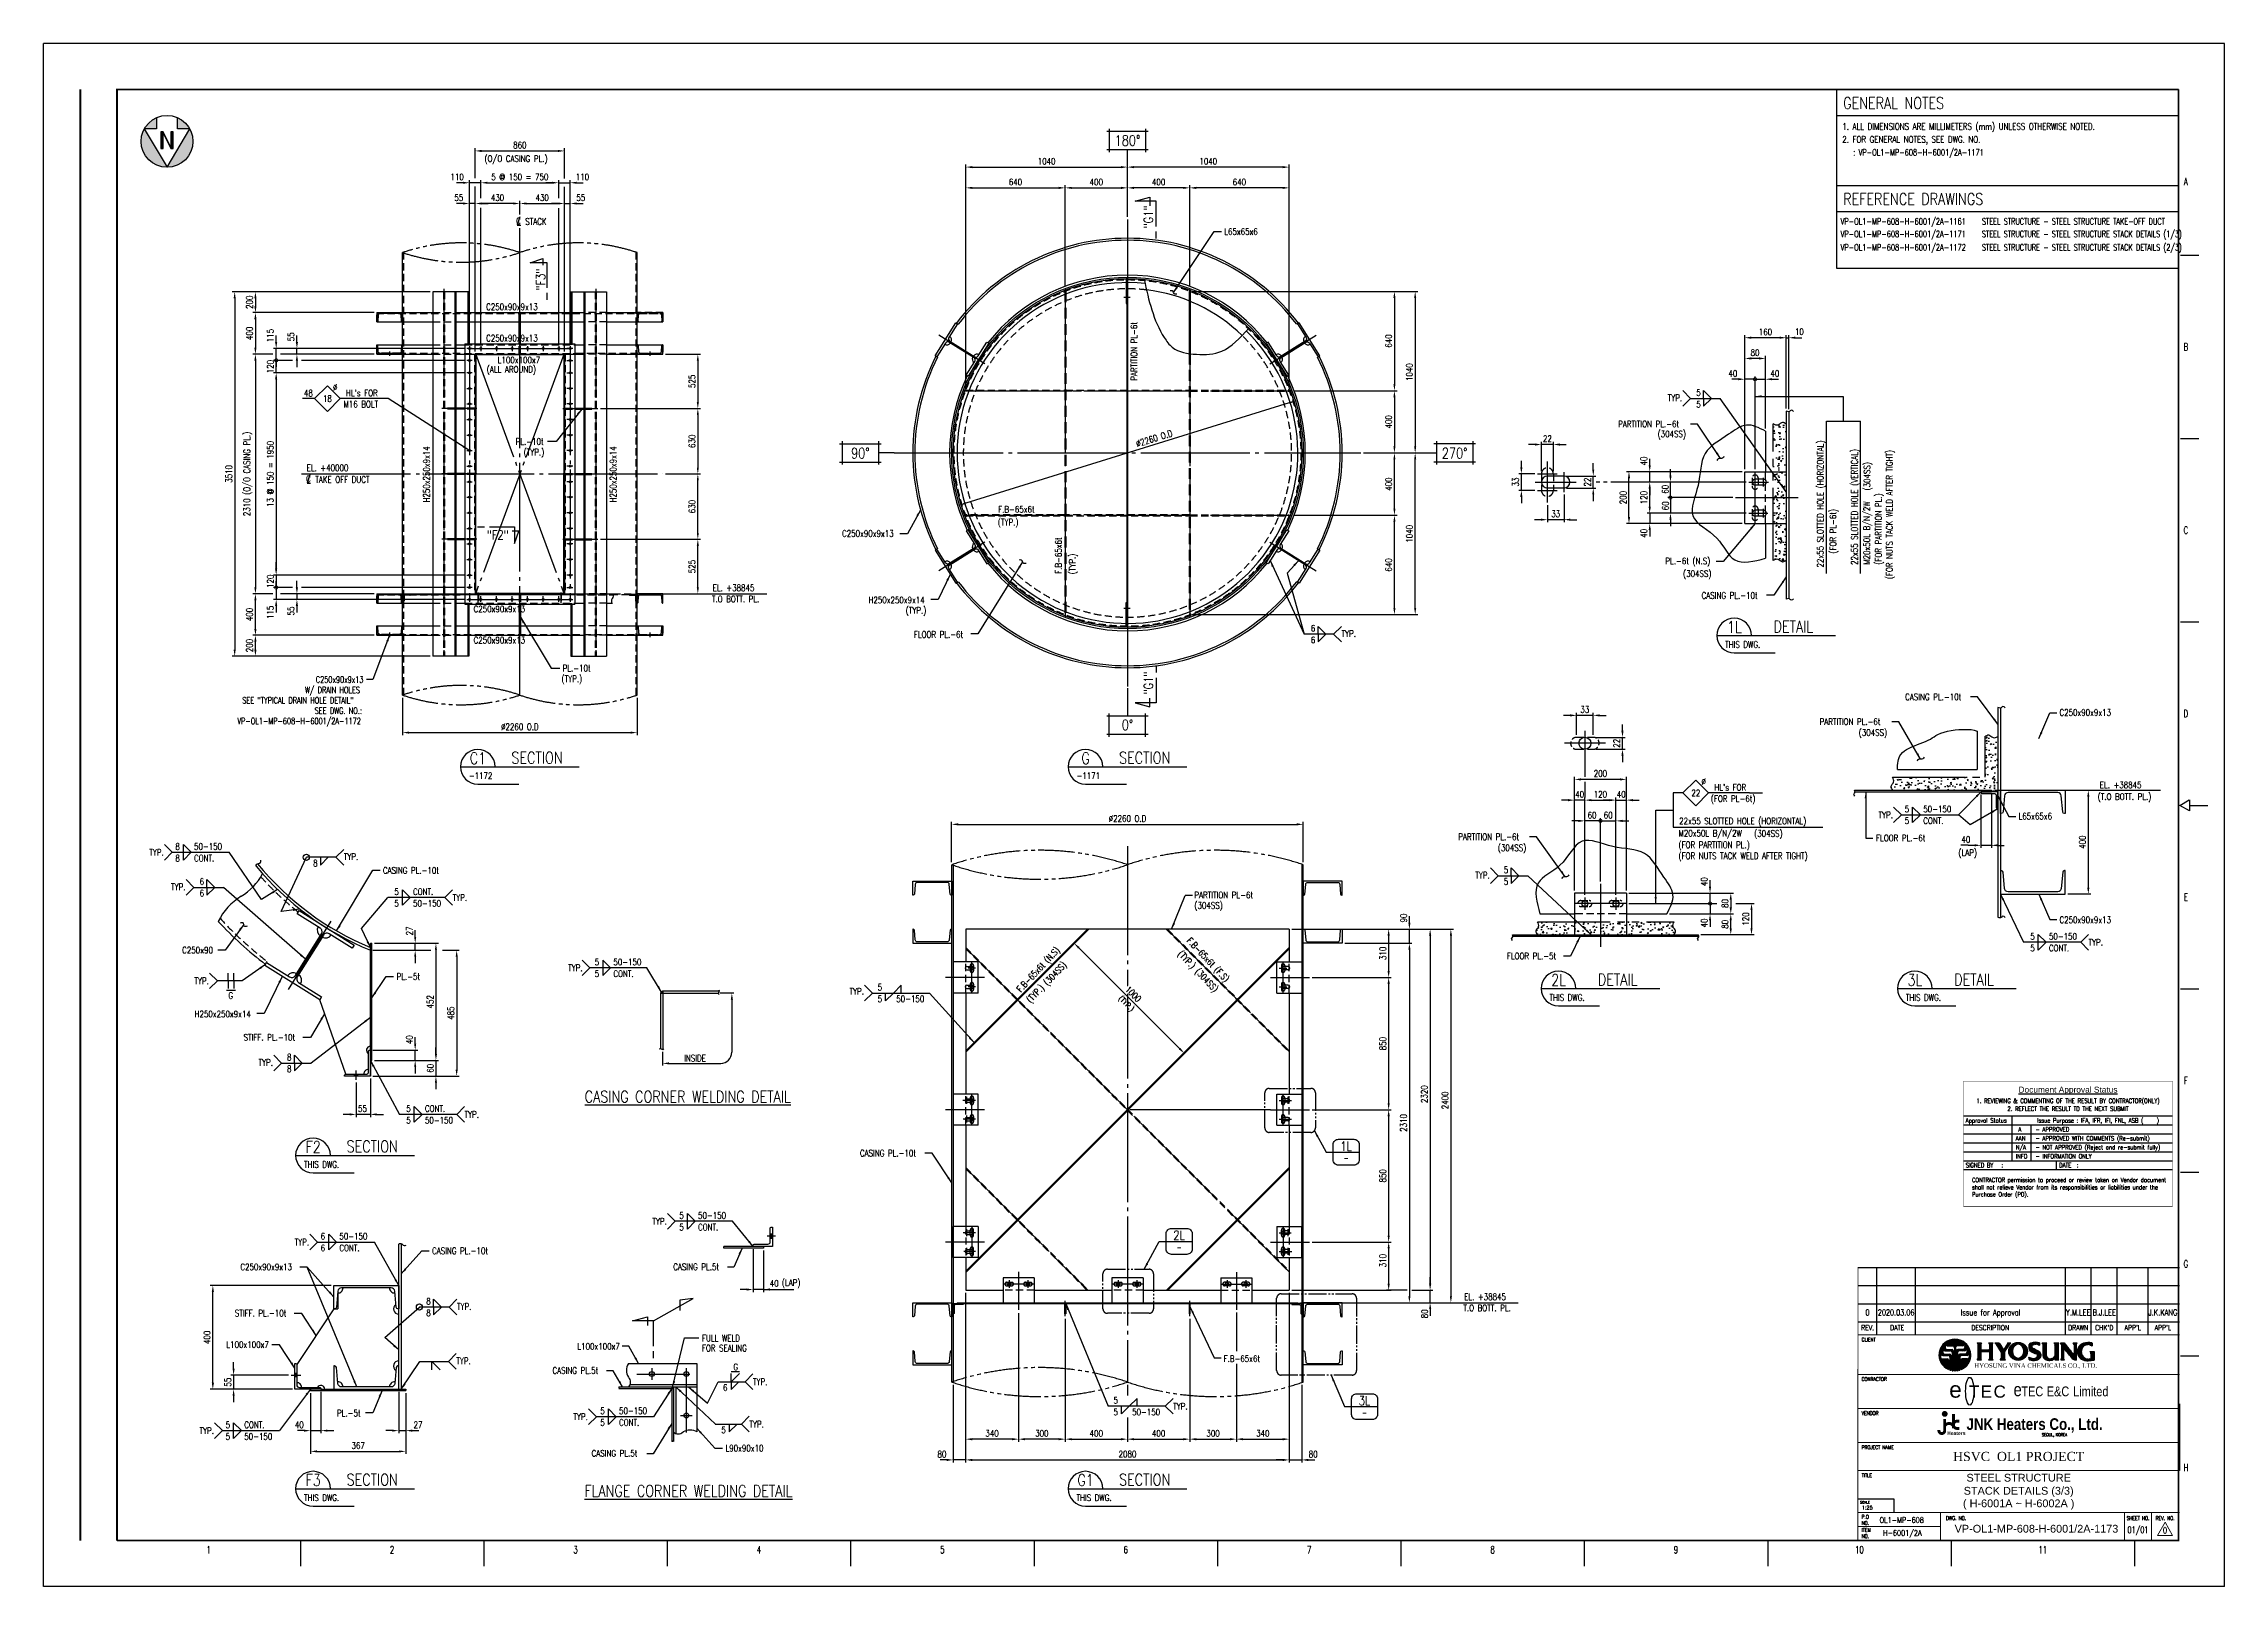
# Model space of a CAD drawing. Header units: millimetres. Extents: x 0 to 134087, y -49114 to 20834.
# Drawn here: x 61102 to 82127, y -29779 to -14908 of the extents above; entities that cross this region are included whole.
import ezdxf
from ezdxf.enums import TextEntityAlignment as Align

# ---------------------------------------------------------------- set-up
doc = ezdxf.new("R2010")
doc.units = ezdxf.units.MM
doc.header["$LTSCALE"] = 35
for name, pattern in [('HIDDEN2', [0.1875, 0.125, -0.0625]), ('JNK-CENTER', [34, 30, -1.5, 1, -1.5]), ('JNK-HIDDEN', [3, 2, -1]), ('JNK-PHANTOM', [15, 10, -1, 1, -1, 1, -1]), ('PH2', [15, 10, -1, 1, -1, 1, -1]), ('PHA', [30, 20, -2, 2, -2, 2, -2])]:
    doc.linetypes.add(name, pattern=pattern)
for name, color, linetype in [('9', 2, 'HIDDEN2'), ('BODER', 7, 'Continuous'), ('border', 130, 'Continuous'), ('CEN-R', 1, 'JNK-CENTER'), ('CON-C', 4, 'Continuous'), ('CON-G', 3, 'Continuous'), ('CON-R', 1, 'Continuous'), ('CON-W', 7, 'Continuous'), ('CON-Y', 2, 'Continuous'), ('det', 2, 'PH2'), ('Dim-W', 7, 'Continuous'), ('FORM', 7, 'Continuous'), ('HID-Y', 2, 'JNK-HIDDEN'), ('HL', 7, 'Continuous'), ('PAN-W', 6, 'PHA'), ('PHA-M', 6, 'JNK-PHANTOM'), ('PHA-W', 7, 'JNK-PHANTOM'), ('STL-OBJT', 7, 'Continuous'), ('TITLE', 7, 'Continuous'), ('TXT-C', 4, 'Continuous'), ('TXT-Y', 2, 'Continuous'), ('TXTN-G', 3, 'Continuous'), ('TXTT-C', 4, 'Continuous')]:
    doc.layers.add(name, color=color, linetype=linetype)
doc.layers.add('CONT-G', color=3, linetype='Continuous', lineweight=25)
doc.styles.add('Arial', font='arial.ttf', dxfattribs={"height": 0.2})
doc.styles.add('Logo', font='ARIALNB.TTF', dxfattribs={"width": 0.8})
doc.styles.add('ROMANS', font='ROMANS.shx', dxfattribs={"width": 0.8})
doc.styles.add('SIMPLEX', font='simplex.shx', dxfattribs={"width": 0.8})
doc.styles.get("Standard").update_dxf_attribs({"font": 'romans.shx', "width": 0.8, "bigfont": 'whgtxt.shx'})
doc.styles.add('time', font='times.ttf', dxfattribs={"height": 5})
doc.styles.add('USER1', font='swiss.ttf', dxfattribs={"width": 0.8, "height": 5})
doc.dimstyles.new('DIM25', dxfattribs={"dimscale": 25, "dimtxt": 2.5, "dimasz": 2.5, "dimexe": 1, "dimexo": 1, "dimgap": 1, "dimtad": 1, "dimdec": 1, "dimdsep": 46, "dimtxsty": 'SIMPLEX', "dimcen": 0, "dimclrt": 2, "dimazin": 2, "dimtfac": 1, "dimtdec": 1, "dimtix": 1, "dimtmove": 2, "dimatfit": 0, "dimfxl": 0.18, "dimtolj": 1, "dimtzin": 0, "dimarcsym": 0})
doc.dimstyles.new('DIM25x1.5', dxfattribs={"dimscale": 25, "dimtxt": 2.5, "dimasz": 2.5, "dimexe": 1, "dimexo": 1, "dimgap": 1, "dimtad": 1, "dimdec": 0, "dimlfac": 0.666667, "dimdsep": 46, "dimtxsty": 'SIMPLEX', "dimcen": 0, "dimclrt": 2, "dimazin": 2, "dimtfac": 1, "dimtdec": 0, "dimtmove": 2, "dimatfit": 2, "dimfxl": 0.18, "dimtfill": 1, "dimtolj": 1, "dimtzin": 0, "dimarcsym": 0})
doc.dimstyles.new('DIM25x2.5', dxfattribs={"dimscale": 25, "dimtxt": 2.5, "dimasz": 2.5, "dimexe": 1, "dimexo": 1, "dimgap": 1, "dimtad": 1, "dimdec": 1, "dimlfac": 0.4, "dimdsep": 46, "dimtxsty": 'SIMPLEX', "dimcen": 0, "dimclrt": 2, "dimazin": 2, "dimtfac": 1, "dimtdec": 1, "dimtix": 1, "dimtmove": 2, "dimatfit": 0, "dimfxl": 0.18, "dimtolj": 1, "dimtzin": 0, "dimarcsym": 0})
doc.dimstyles.new('DIM25x5', dxfattribs={"dimscale": 25, "dimtxt": 2.5, "dimasz": 2.5, "dimexe": 1, "dimexo": 1, "dimgap": 1, "dimtad": 1, "dimdec": 1, "dimlfac": 0.2, "dimdsep": 46, "dimtxsty": 'SIMPLEX', "dimcen": 0, "dimclrt": 2, "dimazin": 2, "dimtfac": 1, "dimtdec": 1, "dimtix": 1, "dimtmove": 2, "dimatfit": 0, "dimfxl": 0.18, "dimtolj": 1, "dimtzin": 0, "dimarcsym": 0})

msp = doc.modelspace()

# ---------------------------------------------------------------- texts
at = {"color": 2, "lineweight": 0}
msp.add_text('1:25', height=34.50256, dxfattribs=at).set_placement((78683.7729, -29036.628), align=Align.CENTER)
at = {"layer": 'BODER', "color": 7, "style": 'ROMANS'}
for s, height, width, p in [('0', 57.5, 0.7, (78685.9501, -27138.4459)), ('2020.03.06', 57.5, 0.65, (78961.8044, -27138.4459)), ('Y.M.LEE', 57.5, 0.7, (80718.4252, -27138.4459)), ('B.J.LEE', 57.5, 0.7, (80968.4252, -27138.4459)), ('J.K.KANG', 57.5, 0.7, (81533.7943, -27138.4459)), ('0', 62.5, 0.7, (81554.157, -29238.8049))]:
    msp.add_text(s, height=height, dxfattribs=dict(at, width=width)).set_placement(p, align=Align.MIDDLE)
at = {"layer": 'BODER', "color": 7, "style": 'ROMANS', "width": 0.7}
msp.add_text('Issue for Approval', height=57.5, dxfattribs=at).set_placement((79871.674, -27138.4459), align=Align.MIDDLE_CENTER)
at = {"layer": 'BODER', "color": 7, "style": 'Arial'}
for s, p in [('STEEL STRUCTURE', (80143.4257, -28731.5646)), ('( H-6001A ~ H-6002A )', (80143.4257, -28988.0189)), ('STACK DETAILS (3/3)', (80143.4257, -28866.8178))]:
    msp.add_text(s, height=75, dxfattribs=at).set_placement(p, align=Align.MIDDLE)
msp.add_text('VP-OL1-MP-608-H-6001/2A-1173', height=75, dxfattribs=at).set_placement((80314.9569, -29260.8919), align=Align.CENTER)
at = {"layer": 'CON-W', "color": 2, "style": 'SIMPLEX', "width": 0.8}
for s, p in [('5', (77034.7612, -18302.985)), ('5', (77034.7612, -18415.485)), ('6', (73319.3147, -20575.0151)), ('6', (73319.3147, -20687.5151)), ('8', (63700.6522, -22838.4293)), ('5', (75179.4517, -22903.6917)), ('6', (62605.4506, -23016.3823)), ('6', (62605.4506, -23128.8823)), ('5', (75179.4517, -23016.1917)), ('5', (66415.3119, -23792.1577)), ('50-150', (66594.7887, -23792.1577)), ('5', (66415.3119, -23904.6577)), ('CONT.', (66594.7887, -23904.6577)), ('8', (63449.0825, -24709.1452)), ('8', (63449.0825, -24821.6452)), ('5', (67231.49, -26234.9367)), ('50-150', (67410.9668, -26234.9367)), ('5', (67231.49, -26347.4367)), ('CONT.', (67410.9668, -26347.4367)), ('8', (64790.9789, -27061.8895)), ('8', (64790.9789, -27174.3895)), ('6', (67652.6704, -27894.2522)), ('5', (66470.0302, -28118.4051)), ('5', (66470.0302, -28230.9051)), ('50-150', (66649.5071, -28118.4051)), ('CONT.', (66649.5071, -28230.9051)), ('5', (67635.7754, -28302.4457))]:
    msp.add_text(s, height=62.5, dxfattribs=at).set_placement(p)
at = {"layer": 'CON-Y', "style": 'SIMPLEX', "width": 0.8}
msp.add_text('SEOUL, KOREA', height=28.028, dxfattribs=at).set_placement((80367.6047, -28330.9657))
at = {"layer": 'Dim-W', "color": 2, "style": 'SIMPLEX', "width": 0.8}
msp.add_text('(O/O CASING PL.)', height=62.5, dxfattribs=at).set_placement((65352.55, -16047.7924))
msp.add_text('INSIDE', height=62.5, dxfattribs=at).set_placement((67381.9456, -24719.1212), align=Align.CENTER)
at = {"layer": 'STL-OBJT', "color": 2, "style": 'SIMPLEX', "width": 0.8}
for s, p in [('CASING PL.5t', (67172.4503, -26730.6674)), ('L100x100x7', (66247.6013, -27496.7842)), ('FULL WELD', (67448.6455, -27418.2332)), ('FOR SEALING', (67448.6455, -27513.8116)), ('CASING PL.5t', (66008.2917, -27729.3279)), ('CASING PL.5t ', (66385.1505, -28528.1263)), ('L90x90x10', (67676.0339, -28478.5475))]:
    msp.add_text(s, height=62.5, dxfattribs=at).set_placement(p)
at = {"layer": 'TXT-C', "style": 'SIMPLEX', "width": 0.8}
for s, p in [('GENERAL NOTES', (78451.5882, -15537.4121)), ('REFERENCE DRAWINGS', (78451.5882, -16462.158))]:
    msp.add_text(s, height=112.5, dxfattribs=at).set_placement(p)
for s, p in [('%%UCASING CORNER WELDING DETAIL', (67311.5615, -25115.1819)), ('%%UFLANGE CORNER WELDING DETAIL', (67318.3683, -28914.8836))]:
    msp.add_text(s, height=112.5, dxfattribs=at).set_placement(p, align=Align.CENTER)
at = {"layer": 'TXT-Y', "style": 'SIMPLEX'}
for s, width, p in [('1. ALL DIMENSIONS ARE MILLIMETERS (mm) UNLESS OTHERWISE NOTED.', 0.8, (78443.1787, -15737.4735)), ('2. FOR GENERAL NOTES, SEE DWG. NO.', 0.8, (78443.1787, -15862.4735)), ('   : VP-OL1-MP-608-H-6001/2A-1171', 0.75, (78443.1787, -15987.4735)), ('VP-OL1-MP-608-H-6001/2A-1161', 0.75, (78426.7634, -16652.7734)), ('STEEL STRUCTURE - STEEL STRUCTURE TAKE-OFF DUCT', 0.6, (79789.1761, -16652.7734)), ('VP-OL1-MP-608-H-6001/2A-1171', 0.75, (78426.7634, -16773.9402)), ('STEEL STRUCTURE - STEEL STRUCTURE STACK DETAILS (1/3)', 0.6, (79789.1761, -16773.9402)), ('VP-OL1-MP-608-H-6001/2A-1172', 0.75, (78426.7634, -16902.9243)), ('STEEL STRUCTURE - STEEL STRUCTURE STACK DETAILS (2/3)', 0.6, (79789.1761, -16902.9243)), ('C250x90x9x13', 0.8, (65368.1744, -17476.3424)), ('C250x90x9x13', 0.8, (65368.1744, -17777.9779)), ('M16 BOLT', 0.8, (63992.9647, -18414.7531)), ('PL.-10t', 0.8, (65652.4516, -18774.7836)), ('(TYP.)', 0.8, (65729.8133, -18877.2035)), ('EL. +40000', 0.8, (63636.8242, -19028.761)), ('TAKE OFF DUCT', 0.8, (63720.6416, -19141.261)), ('C250x90x9x13', 0.8, (65247.1533, -20389.0438)), ('C250x90x9x13', 0.8, (65247.1533, -20689.0438)), ('C250x90x9x13', 0.7, (63726.1524, -21069.5652)), ('(TYP.)', 0.8, (66094.2229, -21062.1977)), ('PL.-10t', 0.8, (66104.9178, -20959.7778)), ('SEE "TYPICAL DRAIN HOLE DETAIL"', 0.7, (63016.7223, -21269.5652)), ('W/ DRAIN HOLES', 0.7, (63621.3245, -21169.5652)), ('VP-OL1-MP-608-H-6001/2A-1172', 0.7, (62970.6788, -21469.2924)), ('SEE DWG. NO.:', 0.7, (63715.1592, -21369.5652)), ('EL. +38845', 0.8, (80924.8039, -22085.4259)), ('(FOR PL-6t)', 0.8, (77175.2761, -22217.4168)), ('5', 0.8, (79044.3386, -22317.3401)), ('50-150', 0.8, (79223.8155, -22317.3401)), ('(T.O BOTT. PL.)', 0.8, (80905.956, -22197.9259)), ('M20x50L B/N/2W', 0.8, (76863.2931, -22550.6165)), ('22x55 SLOTTED HOLE (HORIZONTAL)', 0.8, (76870.3887, -22432.8296)), ('5', 0.8, (79044.3386, -22429.8401)), ('CONT.', 0.8, (79223.8155, -22429.8401)), ('8', 0.8, (62372.4706, -22678.1643)), ('50-150', 0.8, (62551.9475, -22678.1643)), ('(FOR PARTITION PL.)', 0.8, (76863.2931, -22662.9063)), ('(FOR NUTS TACK WELD AFTER TIGHT)', 0.8, (76863.2931, -22768.9031)), ('8', 0.8, (62372.4706, -22790.6643)), ('CONT.', 0.8, (62551.9475, -22790.6643)), ('5', 0.8, (64483.5592, -23114.1313)), ('CONT.', 0.8, (64663.0361, -23114.1313)), ('5', 0.8, (64483.5592, -23226.6313)), ('50-150', 0.8, (64663.0361, -23226.6313)), ('5', 0.8, (80255.4785, -23544.9318)), ('50-150', 0.8, (80434.9554, -23544.9318)), ('5', 0.8, (80255.4785, -23657.4318)), ('CONT.', 0.8, (80434.9554, -23657.4318)), ('5', 0.8, (69142.938, -24034.392)), ('5', 0.8, (69142.938, -24146.892)), ('50-150', 0.8, (69322.4148, -24146.892)), ('5', 0.8, (64598.2784, -25204.7412)), ('CONT.', 0.8, (64777.7552, -25204.7412)), ('5', 0.8, (64598.2784, -25317.2412)), ('50-150', 0.8, (64777.7552, -25317.2412)), ('6', 0.8, (63773.796, -26435.5403)), ('6', 0.8, (63773.796, -26548.0403)), ('50-150', 0.8, (63953.2729, -26435.5403)), ('CONT.', 0.8, (63953.2729, -26548.0403)), ('5', 0.8, (71416.7955, -28017.5493)), ('5', 0.8, (71416.7955, -28130.0493)), ('50-150', 0.8, (71596.2724, -28130.0493)), ('5', 0.8, (62856.5389, -28252.9928)), ('5', 0.8, (62856.5389, -28365.4928)), ('CONT.', 0.8, (63036.0158, -28252.9928)), ('50-150', 0.8, (63036.0158, -28365.4928))]:
    msp.add_text(s, height=62.5, dxfattribs=dict(at, width=width)).set_placement(p)
at = {"layer": 'TXT-Y', "color": 2, "style": 'SIMPLEX', "width": 0.8}
for s, rotation, p in [('PARTITION PL-6t', 90, (71645.2788, -18157.2602)), ('PARTITION PL.-6t', 360, (76282.2607, -18605.322)), ('(304SS)', 360, (76661.9056, -18701.8461)), ('(304SS)', 90, (78712.6473, -19216.0127)), ('F.B-65x6t', 90, (70916.7843, -20019.1352)), ('PL.-6t (N.S)', 360, (76737.1558, -19926.6151)), ('(304SS)', 360, (76907.4658, -20048.5726)), ('CASING PL.-10t', 360, (77086.9493, -20258.4423)), ('CASING PL.-10t', 360, (79049.5022, -21236.5635)), ('PARTITION PL.-6t', 360, (78224.2833, -21474.7613)), ('(304SS)', 360, (78601.0569, -21580.4232)), ('PARTITION PL.-6t', 360, (74740.2705, -22584.9225)), ('(304SS)', 360, (75121.7479, -22690.5843)), ('(LAP)', 360, (79562.5794, -22738.256)), ('F.B-65x6t (F.S)', 313.27891276, (72117.3278, -23559.3918)), ('F.B-65x6t (N.S)', 46.72108724, (70522.1562, -24057.371)), ('(TYP.)', 313.27891276, (72032.0667, -23686.1939)), ('FLOOR PL.-5t', 360, (75208.1939, -23734.4761)), ('(304SS)', 46.72108724, (70780.9174, -23992.9951)), ('(304SS)', 313.27891276, (72199.3328, -23856.6597)), ('(TYP.)', 46.72108724, (70616.5978, -24159.8764))]:
    msp.add_text(s, height=62.5, rotation=rotation, dxfattribs=at).set_placement(p)
for s, p in [('(ALL AROUND)', (65373.2081, -18078.7253)), ('L100x100x7', (65480.1709, -17989.0978)), ('F.B-65x6t', (70304.1923, -19428.7701)), ('C250x90x9x13', (68799.5301, -19661.5304)), ('EL. +38845', (67551.8725, -20185.176)), ('T.O BOTT. PL.', (67545.1417, -20292.9485)), ('H250x250x9x14', (69054.4316, -20302.7873)), ('FLOOR PL.-6t', (69491.5649, -20635.0932)), ('C250x90x9x13', (80536.7413, -21387.0295)), ('(304SS)', (77593.395, -22553.3012)), ('L65x65x6', (80141.6469, -22386.7138)), ('FLOOR PL.-6t', (78768.5686, -22596.527)), ('CASING PL.-10t', (64373.2272, -22908.8761)), ('PARTITION PL-6t', (72195.9874, -23146.441)), ('(304SS)', (72195.9874, -23246.7411)), ('C250x90x9x13', (80536.7413, -23385.6142)), ('C250x90', (62437.9453, -23676.9267, 0)), ('PL.-5t', (64504.3338, -23931.9442)), ('G', (62882.8834, -24115.4949, 0)), ('H250x250x9x14', (62557.1551, -24293.2084)), ('STIFF. PL.-10t', (63029.7851, -24518.2711)), ('CASING PL.-10t', (68971.4513, -25634.6065)), ('C250x90x9x13', (62998.2791, -26731.2762)), ('CASING PL.-10t', (64846.2477, -26576.286)), ('STIFF. PL.-10t', (62945.0773, -27176.973)), ('EL. +38845', (74797.0515, -27018.9232)), ('L100x100x7', (62863.9937, -27480.2449)), ('F.B-65x6t', (72477.9607, -27615.5385)), ('PL.-5t', (63930.6343, -28140.1415))]:
    msp.add_text(s, height=62.5, dxfattribs=at).set_placement(p)
at = {"layer": 'TXT-Y', "style": 'SIMPLEX', "width": 0.8}
for s, p in [('TYP.', (76759.3987, -18322.7932)), ('TYP.', (73614.5712, -20594.8233)), ('TYP.', (78792.2159, -22342.8401)), ('TYP.', (62120.3479, -22703.6643)), ('TYP.', (63995.9087, -22745.7375)), ('TYP.', (74904.0891, -22923.4999)), ('TYP.', (62330.0881, -23036.1905)), ('TYP.', (65044.9813, -23139.6313)), ('TYP.', (80816.9005, -23570.4318)), ('TYP.', (62555.7724, -23942.4955, 0)), ('TYP.', (66159.0774, -23816.6577)), ('TYP.', (68871.0556, -24043.6067)), ('TYP.', (63173.72, -24728.9533)), ('TYP.', (65159.7004, -25230.2412)), ('TYP.', (66971.0441, -26260.4367)), ('TYP.', (63521.6733, -26461.0403)), ('TYP.', (65086.2354, -27081.6976)), ('TYP.', (65079.9465, -27605.5442)), ('G', (67751.5139, -27663.9045)), ('TYP.', (67940.0966, -27807.2522)), ('TYP.', (66209.5843, -28143.9051)), ('TYP.', (71991.7207, -28043.0493)), ('TYP.', (62604.4162, -28278.4928)), ('TYP.', (67905.596, -28215.4457))]:
    msp.add_text(s, height=62.5, dxfattribs=at).set_placement(p, align=Align.MIDDLE_LEFT)
for s, p in [('H250x250x9x14', (64824.4319, -19330.9476)), ('H250x250x9x14', (66623.5828, -19330.9476)), ('22x55 SLOTTED HOLE (HORIZONTAL)', (78261.8544, -19957.6962)), ('22x55 SLOTTED HOLE (VERTICAL)', (78591.4125, -19933.3884)), ('(FOR NUTS TACK WELD AFTER TIGHT)', (78928.2492, -20069.8678)), ('M20x50L B/N/2W', (78709.9626, -19930.7448)), ('(FOR PARTITION PL.)', (78822.2525, -19930.7448)), ('(FOR PL-6t)', (78384.4017, -19823.9004))]:
    msp.add_text(s, height=62.5, rotation=90, dxfattribs=at).set_placement(p)
at = {"layer": 'TXT-Y', "color": 2, "style": 'SIMPLEX', "width": 0.8}
for p in [(70400.7396, -19552.338), (69512.8724, -20402.3481)]:
    msp.add_text('(TYP.)', height=62.5, dxfattribs=at).set_placement(p, align=Align.CENTER)
msp.add_text('(TYP.)', height=62.5, rotation=90, dxfattribs=at).set_placement((71050.8189, -19923.1604), align=Align.CENTER)

# ---------------------------------------------------------------- blocks, each defined once
blk = doc.blocks.new('TITLE')
at = {"color": 7}
for p, q in [((841, 594.85), (0, 594.85)), ((0, 0), (0, 594.85)), ((841, 0), (841, 594.85)), ((824.02, 513.34), (831.1, 513.34)), ((824.02, 442.6), (831.1, 442.6)), ((824.02, 371.87), (831.1, 371.87)), ((823.88, 301.14), (827.42, 303.26)), ((827.56, 303.26), (827.56, 299.02)), ((827.56, 299.02), (823.88, 301.14)), ((827.56, 301.14), (834.63, 301.14)), ((824.02, 230.41), (831.1, 230.41)), ((824.02, 159.68), (831.1, 159.68)), ((824.02, 88.95), (831.1, 88.95)), ((823.67, 70.34), (823.67, 44.64)), ((99.02, 17.68), (99.02, 7.78)), ((169.76, 17.68), (169.76, 7.78)), ((240.49, 17.68), (240.49, 7.78)), ((311.22, 17.68), (311.22, 7.78)), ((381.95, 17.68), (381.95, 7.78)), ((452.68, 17.68), (452.68, 7.78)), ((523.41, 17.68), (523.41, 7.78)), ((594.15, 17.68), (594.15, 7.78)), ((664.88, 17.68), (664.88, 7.78)), ((735.61, 17.68), (735.61, 7.78)), ((806.34, 17.68), (806.34, 7.78)), ((841, 0), (0, 0))]:
    blk.add_line(p, q, dxfattribs=at)
at = {"color": 5}
for p, q in [((731.11, 90.5), (733.27, 92.66)), ((731.12, 90.55), (733.27, 92.7)), ((731.13, 90.6), (733.27, 92.74)), ((731.14, 90.65), (733.27, 92.78)), ((731.16, 90.7), (733.27, 92.81)), ((731.17, 90.75), (733.27, 92.85)), ((731.18, 90.8), (733.27, 92.89)), ((731.2, 90.86), (733.27, 92.93)), ((731.22, 90.91), (733.27, 92.97)), ((731.23, 90.97), (733.27, 93.01)), ((731.25, 91.02), (733.27, 93.04)), ((731.27, 91.08), (733.27, 93.08)), ((731.29, 91.13), (733.27, 93.12)), ((731.31, 91.19), (733.27, 93.16)), ((731.33, 91.25), (733.27, 93.2)), ((731.35, 91.31), (733.27, 93.23)), ((731.37, 91.37), (733.27, 93.27)), ((731.4, 91.44), (733.27, 93.31)), ((731.42, 91.5), (733.27, 93.35)), ((731.45, 91.57), (733.27, 93.39)), ((731.48, 91.63), (733.27, 93.43)), ((731.51, 91.7), (733.27, 93.46)), ((731.54, 91.77), (733.27, 93.5)), ((731.58, 91.85), (733.27, 93.54)), ((731.61, 91.92), (733.27, 93.58)), ((731.65, 92), (734.26, 94.6)), ((731.7, 92.08), (734.18, 94.56)), ((731.74, 92.17), (734.09, 94.51)), ((731.79, 92.25), (734, 94.46)), ((731.85, 92.35), (733.91, 94.41)), ((731.91, 92.45), (733.81, 94.34)), ((731.98, 92.56), (733.7, 94.27)), ((732.06, 92.68), (733.58, 94.19)), ((732.16, 92.81), (733.44, 94.09)), ((732.29, 92.98), (733.28, 93.97)), ((732.4, 91.75), (733.27, 92.62)), ((732.44, 91.75), (733.27, 92.58)), ((732.47, 91.75), (733.27, 92.55)), ((732.48, 93.21), (733.05, 93.78)), ((733.28, 93.58), (734.33, 94.64)), ((733.31, 93.58), (734.41, 94.68)), ((733.35, 93.58), (734.48, 94.71)), ((733.39, 93.58), (734.55, 94.75)), ((733.43, 93.58), (734.62, 94.78)), ((733.47, 93.58), (734.69, 94.81)), ((733.5, 93.58), (734.76, 94.83)), ((733.54, 93.58), (734.82, 94.86)), ((733.58, 93.58), (734.88, 94.88)), ((733.62, 93.58), (734.94, 94.91)), ((733.66, 93.58), (735, 94.93)), ((733.7, 93.09), (735.76, 95.15)), ((733.7, 93.13), (735.71, 95.14)), ((733.7, 93.17), (735.66, 95.12)), ((733.7, 93.21), (735.61, 95.11)), ((733.7, 93.25), (735.56, 95.1)), ((733.7, 93.28), (735.5, 95.09)), ((733.7, 93.32), (735.45, 95.07)), ((733.7, 93.36), (735.4, 95.06)), ((733.7, 93.4), (735.35, 95.04)), ((733.7, 93.44), (735.29, 95.03)), ((733.7, 93.47), (735.24, 95.01)), ((733.7, 93.51), (735.18, 94.99)), ((733.7, 93.55), (735.12, 94.97)), ((733.7, 93.58), (735.06, 94.95)), ((733.71, 93.03), (735.85, 95.17)), ((733.71, 93.06), (735.81, 95.16)), ((733.72, 93), (735.9, 95.18)), ((733.73, 92.97), (735.95, 95.19)), ((733.74, 92.94), (736, 95.2)), ((733.75, 92.92), (736.04, 95.2)), ((733.77, 92.89), (736.09, 95.21)), ((733.78, 92.87), (736.13, 95.22)), ((733.8, 92.85), (736.18, 95.23)), ((733.82, 92.83), (736.22, 95.23)), ((733.84, 92.81), (736.27, 95.24)), ((733.86, 92.79), (736.31, 95.24)), ((733.88, 92.78), (736.36, 95.25)), ((733.91, 92.76), (736.4, 95.25)), ((733.93, 92.75), (736.44, 95.26)), ((733.96, 92.74), (736.48, 95.26)), ((733.99, 92.73), (736.53, 95.27)), ((734.02, 92.72), (736.57, 95.27)), ((734.05, 92.71), (736.61, 95.27)), ((734.08, 92.71), (736.65, 95.28)), ((734.12, 92.71), (736.69, 95.28)), ((734.16, 92.71), (736.73, 95.28)), ((734.2, 92.71), (736.77, 95.28)), ((734.23, 92.71), (736.81, 95.29)), ((734.27, 92.71), (736.85, 95.29)), ((734.31, 92.71), (736.89, 95.29)), ((734.35, 92.71), (736.93, 95.29)), ((734.39, 92.71), (736.97, 95.29)), ((734.43, 92.71), (737.01, 95.29)), ((734.46, 92.71), (737.05, 95.29)), ((734.5, 92.71), (737.09, 95.29)), ((734.54, 92.71), (737.12, 95.29)), ((734.58, 92.71), (737.16, 95.29)), ((734.62, 92.71), (737.2, 95.29)), ((734.65, 92.71), (737.24, 95.29)), ((734.69, 92.71), (737.27, 95.29)), ((734.73, 92.71), (737.31, 95.29)), ((734.77, 92.71), (737.35, 95.29)), ((734.81, 92.71), (737.38, 95.28)), ((734.85, 92.71), (737.42, 95.28)), ((734.88, 92.71), (737.46, 95.28)), ((734.92, 92.71), (737.49, 95.28)), ((734.96, 92.71), (737.53, 95.28)), ((735, 92.71), (737.56, 95.27)), ((735.04, 92.71), (737.6, 95.27)), ((735.07, 92.71), (737.63, 95.27)), ((735.11, 92.71), (737.67, 95.26)), ((735.15, 92.71), (737.7, 95.26)), ((735.19, 92.71), (737.74, 95.26)), ((735.23, 92.71), (737.77, 95.25)), ((735.27, 92.71), (737.81, 95.25)), ((735.3, 92.71), (737.84, 95.24)), ((735.34, 92.71), (737.87, 95.24)), ((735.38, 92.71), (737.91, 95.24)), ((735.42, 92.71), (737.94, 95.23)), ((735.46, 92.71), (737.97, 95.23)), ((735.5, 92.71), (738.01, 95.22)), ((735.53, 92.71), (738.04, 95.22)), ((735.57, 92.71), (738.07, 95.21)), ((735.61, 92.71), (738.11, 95.2)), ((735.65, 92.71), (738.14, 95.2)), ((735.69, 92.71), (738.17, 95.19)), ((735.72, 92.71), (738.2, 95.19)), ((735.76, 92.71), (738.24, 95.18)), ((735.8, 92.71), (738.27, 95.17)), ((735.84, 92.71), (738.3, 95.17)), ((735.88, 92.71), (738.33, 95.16)), ((735.92, 92.71), (738.36, 95.16)), ((735.95, 92.71), (738.39, 95.15)), ((735.99, 92.71), (738.43, 95.14)), ((736.03, 92.71), (738.46, 95.13)), ((736.07, 92.71), (738.49, 95.13)), ((736.11, 92.71), (738.52, 95.12)), ((736.14, 92.71), (738.55, 95.11)), ((736.18, 92.71), (738.58, 95.1)), ((736.22, 92.71), (738.61, 95.1)), ((736.26, 92.71), (738.64, 95.09)), ((736.29, 92.7), (738.67, 95.08)), ((736.33, 92.7), (738.7, 95.07)), ((736.36, 92.69), (738.73, 95.06)), ((736.39, 92.69), (738.76, 95.06)), ((736.42, 92.68), (738.79, 95.05)), ((736.45, 92.67), (738.82, 95.04)), ((736.48, 92.66), (738.85, 95.03)), ((736.5, 92.65), (738.88, 95.02)), ((736.53, 92.63), (738.91, 95.01)), ((736.55, 92.62), (738.94, 95)), ((736.58, 92.6), (738.96, 94.99)), ((736.6, 92.59), (738.99, 94.98)), ((736.62, 92.57), (739.02, 94.97)), ((736.64, 92.56), (739.05, 94.96)), ((736.66, 92.54), (739.08, 94.95)), ((736.68, 92.52), (739.11, 94.94)), ((736.7, 92.5), (739.14, 94.93)), ((736.72, 92.48), (739.16, 94.92)), ((736.74, 92.46), (739.19, 94.91)), ((736.76, 92.44), (739.22, 94.9)), ((736.77, 92.42), (739.25, 94.89)), ((736.79, 92.4), (739.27, 94.88)), ((736.8, 92.37), (739.3, 94.87)), ((736.82, 92.35), (739.33, 94.86)), ((736.83, 92.32), (739.36, 94.85)), ((736.84, 92.3), (739.38, 94.84)), ((736.85, 92.27), (739.41, 94.83)), ((736.86, 92.24), (739.44, 94.82)), ((736.87, 92.21), (739.47, 94.81)), ((736.88, 92.18), (739.49, 94.79)), ((736.88, 92.15), (739.52, 94.78)), ((736.89, 92.12), (739.55, 94.77)), ((736.89, 92.08), (739.57, 94.76)), ((736.9, 92.05), (739.6, 94.75)), ((736.9, 92.01), (739.62, 94.74)), ((736.9, 91.97), (739.65, 94.72)), ((737.55, 92.59), (739.68, 94.71)), ((737.64, 92.64), (739.7, 94.7)), ((737.71, 92.67), (739.73, 94.69)), ((737.76, 92.69), (739.75, 94.67)), ((737.81, 92.7), (739.78, 94.66)), ((737.86, 92.7), (739.81, 94.65)), ((737.9, 92.71), (739.83, 94.64)), ((737.94, 92.71), (739.86, 94.62)), ((737.98, 92.71), (739.88, 94.61)), ((738.02, 92.71), (739.91, 94.6)), ((738.05, 92.71), (739.93, 94.58)), ((738.09, 92.71), (739.96, 94.57)), ((738.13, 92.71), (739.98, 94.56)), ((738.17, 92.71), (740.01, 94.54)), ((738.21, 92.71), (740.03, 94.53)), ((738.25, 92.71), (740.06, 94.52)), ((738.28, 92.71), (740.08, 94.5)), ((738.32, 92.71), (740.1, 94.49)), ((738.36, 92.71), (740.13, 94.48)), ((738.4, 92.71), (740.15, 94.46)), ((738.44, 92.71), (740.18, 94.45)), ((738.47, 92.71), (740.2, 94.43)), ((738.51, 92.71), (740.22, 94.42)), ((738.55, 92.71), (740.25, 94.41)), ((738.59, 92.71), (740.27, 94.39)), ((738.63, 92.71), (740.3, 94.38)), ((738.67, 92.71), (740.32, 94.36)), ((738.7, 92.71), (740.34, 94.35)), ((738.74, 92.71), (740.37, 94.33)), ((738.78, 92.71), (740.39, 94.32)), ((738.82, 92.71), (740.41, 94.3)), ((738.86, 92.71), (740.44, 94.29)), ((738.9, 92.71), (740.46, 94.27)), ((738.93, 92.71), (740.48, 94.26)), ((738.97, 92.71), (740.5, 94.24)), ((739.01, 92.71), (740.53, 94.23)), ((739.05, 92.71), (740.55, 94.21)), ((739.09, 92.71), (740.57, 94.19)), ((739.12, 92.71), (740.59, 94.18)), ((739.16, 92.71), (740.62, 94.16)), ((739.2, 92.71), (740.64, 94.15)), ((739.24, 92.71), (740.66, 94.13)), ((739.28, 92.71), (740.68, 94.11)), ((739.32, 92.71), (740.71, 94.1)), ((739.35, 92.71), (740.73, 94.08)), ((739.39, 92.71), (740.75, 94.07)), ((739.43, 92.71), (740.77, 94.05)), ((739.47, 92.71), (740.79, 94.03)), ((739.51, 92.71), (740.81, 94.02)), ((739.54, 92.71), (740.84, 94)), ((739.58, 92.71), (740.45, 93.58)), ((739.62, 92.71), (740.45, 93.54)), ((739.66, 92.71), (740.45, 93.5)), ((739.7, 92.71), (740.45, 93.46)), ((739.74, 92.71), (740.45, 93.43)), ((739.77, 92.71), (740.45, 93.39)), ((739.81, 92.71), (740.45, 93.35)), ((739.85, 92.71), (740.45, 93.31)), ((739.89, 92.71), (740.45, 93.27)), ((739.93, 92.71), (740.45, 93.23)), ((739.96, 92.71), (740.45, 93.2)), ((740, 92.71), (740.45, 93.16)), ((740, 90.88), (741.97, 92.84)), ((740.04, 92.71), (740.45, 93.12)), ((740.04, 90.88), (741.99, 92.82)), ((740.08, 92.71), (740.45, 93.08)), ((740.08, 90.88), (742, 92.8)), ((740.12, 90.88), (742.02, 92.78)), ((740.13, 92.72), (740.44, 93.04)), ((740.16, 90.88), (742.04, 92.75)), ((740.18, 92.73), (740.43, 92.98)), ((740.2, 90.88), (742.05, 92.73)), ((740.23, 90.88), (742.07, 92.71)), ((740.25, 92.76), (740.4, 92.91)), ((740.27, 90.88), (742.08, 92.69)), ((740.31, 90.88), (742.1, 92.66)), ((740.35, 90.88), (742.11, 92.64)), ((740.39, 90.88), (742.13, 92.62)), ((740.42, 90.88), (742.15, 92.6)), ((740.46, 93.58), (740.86, 93.98)), ((740.5, 93.58), (740.88, 93.97)), ((740.53, 93.58), (740.9, 93.95)), ((740.57, 93.58), (740.92, 93.93)), ((740.61, 93.58), (740.94, 93.91)), ((740.65, 93.58), (740.96, 93.9)), ((740.69, 93.58), (740.98, 93.88)), ((740.72, 93.58), (741.01, 93.86)), ((740.76, 93.58), (741.03, 93.85)), ((740.78, 91.69), (741.95, 92.86)), ((740.8, 93.58), (741.05, 93.83)), ((740.83, 91.77), (741.94, 92.89)), ((740.84, 93.58), (741.07, 93.81)), ((740.85, 91.84), (741.92, 92.91)), ((740.87, 91.94), (741.89, 92.95)), ((740.87, 91.89), (741.9, 92.93)), ((740.88, 93.58), (741.09, 93.79)), ((740.88, 93.55), (741.11, 93.77)), ((740.88, 93.51), (741.13, 93.76)), ((740.88, 93.47), (741.15, 93.74)), ((740.88, 93.44), (741.17, 93.72)), ((740.88, 93.4), (741.19, 93.7)), ((740.88, 93.36), (741.21, 93.68)), ((740.88, 93.32), (741.23, 93.67)), ((740.88, 93.28), (741.25, 93.65)), ((740.88, 93.24), (741.27, 93.63)), ((740.88, 93.21), (741.29, 93.61)), ((740.88, 93.17), (741.31, 93.59)), ((740.88, 93.13), (741.33, 93.57)), ((740.88, 93.09), (741.35, 93.55)), ((740.88, 93.05), (741.37, 93.54)), ((740.88, 93.02), (741.38, 93.52)), ((740.88, 92.98), (741.4, 93.5)), ((740.88, 92.94), (741.42, 93.48)), ((740.88, 92.9), (741.44, 93.46)), ((740.88, 92.86), (741.46, 93.44)), ((740.88, 92.82), (741.48, 93.42)), ((740.88, 92.79), (741.5, 93.4)), ((740.88, 92.75), (741.52, 93.38)), ((740.88, 92.71), (741.54, 93.36)), ((740.88, 92.67), (741.55, 93.34)), ((740.88, 92.63), (741.57, 93.32)), ((740.88, 92.6), (741.59, 93.3)), ((740.88, 92.56), (741.61, 93.28)), ((740.88, 92.52), (741.63, 93.26)), ((740.88, 92.48), (741.64, 93.24)), ((740.88, 92.44), (741.66, 93.22)), ((740.88, 92.4), (741.68, 93.2)), ((740.88, 92.37), (741.7, 93.18)), ((740.88, 92.33), (741.72, 93.16)), ((740.88, 92.29), (741.73, 93.14)), ((740.88, 92.25), (741.75, 93.12)), ((740.88, 92.21), (741.77, 93.1)), ((740.88, 92.18), (741.79, 93.08)), ((740.88, 92.14), (741.8, 93.06)), ((740.88, 92.1), (741.82, 93.04)), ((740.88, 92.06), (741.84, 93.01)), ((740.88, 92.02), (741.85, 92.99)), ((740.88, 91.98), (741.87, 92.97)), ((741.34, 91.75), (742.16, 92.57)), ((741.38, 91.75), (742.18, 92.55)), ((741.41, 91.75), (742.19, 92.53)), ((745.66, 93.89), (745.7, 93.93)), ((745.7, 93.83), (745.8, 93.93)), ((745.74, 93.77), (745.89, 93.93)), ((745.77, 93.72), (745.99, 93.93)), ((745.81, 93.66), (746.08, 93.93)), ((745.85, 93.6), (746.18, 93.93)), ((745.89, 93.54), (746.27, 93.93)), ((745.92, 93.49), (746.36, 93.93)), ((745.93, 93.3), (746.55, 93.93)), ((745.93, 93.21), (746.65, 93.93)), ((745.93, 93.11), (746.74, 93.93)), ((745.93, 93.02), (746.84, 93.93)), ((745.93, 92.92), (746.93, 93.93)), ((745.93, 92.83), (747.03, 93.93)), ((745.93, 92.73), (747.12, 93.93)), ((745.93, 92.64), (747.22, 93.93)), ((745.93, 92.54), (747.31, 93.93)), ((745.93, 93.4), (746.46, 93.93)), ((745.93, 92.45), (747.3, 93.82)), ((745.93, 92.35), (747.12, 93.55)), ((745.93, 92.26), (747.08, 93.41)), ((745.93, 92.16), (747.08, 93.31)), ((745.93, 92.07), (747.08, 93.22)), ((745.93, 91.97), (747.08, 93.12)), ((745.93, 91.88), (747.08, 93.03)), ((745.93, 91.78), (747.08, 92.93)), ((745.93, 91.69), (747.08, 92.84)), ((745.93, 91.6), (747.08, 92.74)), ((745.93, 91.5), (747.08, 92.65)), ((745.93, 91.41), (747.08, 92.55)), ((750.06, 93.93), (750.06, 93.93)), ((750.1, 93.87), (750.16, 93.93)), ((750.14, 93.81), (750.25, 93.93)), ((750.18, 93.75), (750.35, 93.93)), ((750.21, 93.7), (750.44, 93.93)), ((750.25, 93.64), (750.54, 93.93)), ((750.29, 93.58), (750.63, 93.93)), ((750.33, 93.53), (750.73, 93.93)), ((750.36, 93.46), (750.82, 93.93)), ((750.36, 93.37), (750.92, 93.93)), ((750.36, 93.27), (751.01, 93.93)), ((750.36, 93.18), (751.11, 93.93)), ((750.36, 93.08), (751.2, 93.93)), ((750.36, 92.99), (751.3, 93.93)), ((750.36, 92.89), (751.39, 93.93)), ((750.36, 92.8), (751.48, 93.93)), ((750.36, 92.7), (751.58, 93.93)), ((750.36, 92.61), (751.67, 93.93)), ((750.36, 92.51), (751.77, 93.93)), ((750.36, 92.42), (751.67, 93.74)), ((750.36, 92.32), (751.5, 93.47)), ((750.36, 92.23), (751.5, 93.38)), ((750.36, 92.13), (751.5, 93.28)), ((750.36, 92.04), (751.5, 93.19)), ((750.36, 91.94), (751.5, 93.09)), ((750.36, 91.85), (751.5, 93)), ((750.36, 91.76), (751.5, 92.9)), ((750.36, 91.66), (751.5, 92.81)), ((750.36, 91.57), (751.5, 92.71)), ((750.36, 91.47), (751.5, 92.62)), ((750.36, 91.38), (751.5, 92.52)), ((752.5, 93.9), (752.53, 93.93)), ((752.55, 93.85), (752.62, 93.93)), ((752.6, 93.8), (752.72, 93.93)), ((752.64, 93.76), (752.81, 93.93)), ((752.69, 93.71), (752.91, 93.93)), ((752.74, 93.66), (753, 93.93)), ((752.78, 93.61), (753.1, 93.93)), ((752.83, 93.56), (753.19, 93.93)), ((752.88, 93.52), (753.29, 93.93)), ((752.92, 93.46), (753.38, 93.93)), ((752.95, 93.4), (753.48, 93.93)), ((752.99, 93.34), (753.57, 93.93)), ((753.02, 93.28), (753.67, 93.93)), ((753.06, 93.22), (753.76, 93.93)), ((753.09, 93.17), (753.86, 93.93)), ((753.13, 93.11), (753.95, 93.93)), ((753.16, 93.05), (754.05, 93.93)), ((753.2, 92.99), (754.11, 93.9)), ((753.24, 92.93), (754.15, 93.85)), ((753.27, 92.87), (754.2, 93.8)), ((753.31, 92.81), (754.25, 93.75)), ((753.34, 92.75), (754.29, 93.7)), ((753.38, 92.69), (754.34, 93.65)), ((753.41, 92.63), (754.39, 93.61)), ((753.45, 92.57), (754.43, 93.55)), ((753.48, 92.51), (754.46, 93.49)), ((753.52, 92.45), (754.5, 93.43)), ((753.56, 92.39), (754.54, 93.37)), ((753.59, 92.34), (754.57, 93.32)), ((753.63, 92.28), (754.61, 93.26)), ((753.66, 92.22), (754.64, 93.2)), ((753.7, 92.16), (754.68, 93.14)), ((753.73, 92.1), (754.71, 93.08)), ((753.77, 92.04), (754.75, 93.02)), ((753.8, 91.98), (754.78, 92.96)), ((753.84, 91.92), (754.82, 92.9)), ((753.88, 91.86), (754.86, 92.84)), ((753.91, 91.8), (754.89, 92.78)), ((753.95, 91.74), (754.93, 92.72)), ((753.98, 91.68), (754.96, 92.66)), ((754.02, 91.62), (755, 92.6)), ((754.05, 91.57), (755.03, 92.54)), ((754.87, 90.2), (758.6, 93.93)), ((754.9, 90.14), (758.53, 93.77)), ((754.9, 90.04), (758.33, 93.47)), ((754.9, 89.95), (758.13, 93.18)), ((754.9, 89.85), (757.94, 92.89)), ((754.9, 89.76), (757.74, 92.59)), ((755.99, 91.41), (758.5, 93.93)), ((756.19, 91.71), (758.41, 93.93)), ((756.4, 92.01), (758.31, 93.93)), ((756.6, 92.31), (758.22, 93.93)), ((756.81, 92.61), (758.12, 93.93)), ((757.01, 92.91), (758.03, 93.93)), ((757.21, 93.21), (757.93, 93.93)), ((757.41, 93.88), (757.46, 93.93)), ((757.41, 93.78), (757.55, 93.93)), ((757.41, 93.69), (757.65, 93.93)), ((757.41, 93.59), (757.74, 93.93)), ((757.41, 93.5), (757.84, 93.93)), ((757.86, 90.66), (761.24, 94.04)), ((757.86, 90.83), (761.06, 94.03)), ((757.86, 90.74), (761.15, 94.03)), ((757.86, 90.57), (760.08, 92.79)), ((757.87, 90.93), (760.96, 94.01)), ((757.88, 91.02), (760.86, 94)), ((757.89, 91.12), (760.75, 93.98)), ((757.91, 91.22), (760.65, 93.96)), ((757.93, 91.33), (760.54, 93.93)), ((757.96, 91.44), (760.42, 93.9)), ((757.99, 91.56), (760.3, 93.86)), ((758.03, 91.69), (760.17, 93.82)), ((758.08, 91.82), (760.03, 93.76)), ((758.15, 91.97), (759.88, 93.7)), ((758.23, 92.13), (759.71, 93.61)), ((758.33, 92.33), (759.51, 93.5)), ((758.51, 92.59), (759.25, 93.32)), ((760.32, 93.04), (761.33, 94.04)), ((760.62, 93.25), (761.42, 94.05)), ((760.79, 93.34), (761.5, 94.05)), ((760.93, 93.39), (761.59, 94.04)), ((761.06, 93.43), (761.67, 94.04)), ((761.17, 93.45), (761.75, 94.04)), ((761.27, 93.47), (761.83, 94.03)), ((761.36, 93.48), (761.9, 94.02)), ((761.45, 93.48), (761.98, 94.01)), ((761.53, 93.48), (762.05, 94)), ((761.61, 93.47), (762.13, 93.99)), ((761.69, 93.46), (762.2, 93.97)), ((761.76, 93.45), (762.27, 93.96)), ((761.83, 93.44), (762.34, 93.94)), ((761.9, 93.42), (762.41, 93.93)), ((761.97, 93.4), (762.47, 93.91)), ((762.03, 93.38), (762.54, 93.89)), ((762.09, 93.35), (762.61, 93.87)), ((762.15, 93.33), (762.67, 93.85)), ((762.21, 93.3), (762.73, 93.83)), ((762.26, 93.27), (762.8, 93.8)), ((762.32, 93.24), (762.86, 93.78)), ((762.37, 93.21), (762.92, 93.75)), ((762.42, 93.17), (762.98, 93.73)), ((762.47, 93.14), (763.04, 93.7)), ((762.52, 93.1), (763.09, 93.68)), ((762.57, 93.06), (763.15, 93.65)), ((762.61, 93.02), (763.21, 93.62)), ((762.66, 92.98), (763.26, 93.59)), ((762.7, 92.94), (763.32, 93.56)), ((762.74, 92.9), (763.37, 93.53)), ((762.79, 92.85), (763.43, 93.49)), ((762.83, 92.81), (763.48, 93.46)), ((762.87, 92.76), (763.53, 93.43)), ((762.9, 92.72), (763.58, 93.39)), ((762.94, 92.67), (763.63, 93.36)), ((762.98, 92.62), (763.68, 93.32)), ((763.01, 92.57), (763.73, 93.28)), ((763.05, 92.52), (763.78, 93.25)), ((763.08, 92.47), (763.82, 93.21)), ((763.11, 92.41), (763.87, 93.17)), ((763.14, 92.36), (763.92, 93.13)), ((763.17, 92.3), (763.96, 93.09)), ((763.2, 92.25), (764, 93.05)), ((763.23, 92.19), (764.05, 93.01)), ((763.26, 92.13), (764.09, 92.96)), ((763.29, 92.07), (764.13, 92.92)), ((763.31, 92.01), (764.17, 92.88)), ((763.34, 91.95), (764.21, 92.83)), ((763.36, 91.89), (764.25, 92.79)), ((763.38, 91.83), (764.29, 92.74)), ((763.4, 91.76), (764.33, 92.69)), ((763.42, 91.7), (764.37, 92.65)), ((763.44, 91.63), (764.41, 92.6)), ((763.46, 91.56), (764.44, 92.55)), ((765.56, 92.05), (767.57, 94.06)), ((765.56, 92.13), (767.47, 94.04)), ((765.56, 92.21), (767.37, 94.03)), ((765.56, 92.3), (767.27, 94.01)), ((765.56, 92.39), (767.16, 93.98)), ((765.56, 92.47), (767.05, 93.96)), ((765.56, 92.56), (766.94, 93.93)), ((765.56, 92.65), (766.82, 93.9)), ((765.57, 91.97), (767.67, 94.07)), ((765.58, 91.9), (767.76, 94.08)), ((765.58, 92.75), (766.7, 93.87)), ((765.59, 91.82), (767.86, 94.09)), ((765.6, 92.85), (766.57, 93.83)), ((765.61, 91.75), (767.95, 94.09)), ((765.63, 91.69), (768.04, 94.1)), ((765.64, 92.98), (766.44, 93.78)), ((765.65, 91.62), (768.13, 94.1)), ((765.67, 91.56), (766.93, 92.82)), ((765.69, 91.49), (766.87, 92.67)), ((765.71, 93.13), (766.29, 93.72)), ((765.72, 91.43), (766.85, 92.56)), ((765.88, 93.38), (766.04, 93.55)), ((767.29, 93.18), (768.21, 94.1)), ((767.46, 93.26), (768.3, 94.1)), ((767.59, 93.31), (768.38, 94.1)), ((767.69, 93.33), (768.47, 94.1)), ((767.79, 93.34), (768.55, 94.1)), ((767.89, 93.35), (768.63, 94.09)), ((767.98, 93.36), (768.71, 94.08)), ((768.07, 93.36), (768.79, 94.08)), ((768.16, 93.36), (768.87, 94.07)), ((768.25, 93.36), (768.94, 94.06)), ((768.33, 93.36), (769.02, 94.05)), ((768.41, 93.36), (769.09, 94.04)), ((768.49, 93.35), (769.17, 94.03)), ((768.57, 93.35), (769.24, 94.02)), ((768.65, 93.34), (769.31, 94)), ((768.72, 93.33), (769.38, 93.99)), ((768.8, 93.32), (769.45, 93.97)), ((768.87, 93.31), (769.52, 93.96)), ((768.94, 93.29), (769.59, 93.94)), ((769.01, 93.28), (769.66, 93.92)), ((769.07, 93.25), (769.69, 93.87)), ((769.13, 93.23), (769.69, 93.79)), ((769.19, 93.2), (769.69, 93.7)), ((769.25, 93.18), (769.69, 93.62)), ((769.31, 93.15), (769.69, 93.53)), ((769.37, 93.12), (769.69, 93.45)), ((769.43, 93.09), (769.69, 93.36)), ((769.48, 93.07), (769.69, 93.28)), ((769.54, 93.04), (769.69, 93.19)), ((769.6, 93.01), (769.69, 93.11)), ((769.66, 92.98), (769.69, 93.02)), ((770.73, 93.89), (770.77, 93.93)), ((770.77, 93.84), (770.86, 93.93)), ((770.8, 93.78), (770.94, 93.93)), ((770.83, 93.73), (771.03, 93.93)), ((770.86, 93.68), (771.11, 93.93)), ((770.89, 93.62), (771.2, 93.93)), ((770.92, 93.57), (771.28, 93.93)), ((770.95, 93.51), (771.37, 93.93)), ((770.99, 93.46), (771.45, 93.93)), ((770.99, 93.38), (771.54, 93.93)), ((770.99, 93.29), (771.62, 93.93)), ((770.99, 93.2), (771.71, 93.93)), ((770.99, 93.12), (771.79, 93.93)), ((770.99, 93.03), (771.88, 93.93)), ((770.99, 92.95), (771.97, 93.93)), ((770.99, 92.86), (772.05, 93.93)), ((770.99, 92.78), (772.14, 93.93)), ((770.99, 92.69), (772.22, 93.93)), ((770.99, 92.61), (772.31, 93.93)), ((770.99, 92.52), (772.39, 93.93)), ((770.99, 92.44), (772.48, 93.93)), ((770.99, 92.35), (772.52, 93.89)), ((770.99, 92.27), (772.4, 93.68)), ((770.99, 92.18), (772.29, 93.48)), ((770.99, 92.1), (772.27, 93.38)), ((770.99, 92.01), (772.27, 93.3)), ((770.99, 91.92), (772.27, 93.21)), ((770.99, 91.84), (772.27, 93.13)), ((770.99, 91.75), (772.27, 93.04)), ((770.99, 91.67), (772.27, 92.96)), ((770.99, 91.58), (772.27, 92.87)), ((770.99, 91.5), (772.27, 92.78)), ((770.99, 91.41), (772.27, 92.7)), ((770.99, 91.33), (772.27, 92.61)), ((770.99, 91.24), (772.27, 92.53)), ((775.29, 93.93), (775.29, 93.93)), ((775.32, 93.87), (775.38, 93.93)), ((775.36, 93.82), (775.46, 93.93)), ((775.39, 93.76), (775.55, 93.93)), ((775.42, 93.71), (775.63, 93.93)), ((775.45, 93.66), (775.72, 93.93)), ((775.48, 93.6), (775.81, 93.93)), ((775.51, 93.55), (775.89, 93.93)), ((775.54, 93.49), (775.98, 93.93)), ((775.56, 93.43), (776.06, 93.93)), ((775.56, 93.35), (776.15, 93.93)), ((775.56, 93.26), (776.23, 93.93)), ((775.56, 93.17), (776.32, 93.93)), ((775.56, 93.09), (776.4, 93.93)), ((775.56, 93), (776.49, 93.93)), ((775.56, 92.92), (776.57, 93.93)), ((775.56, 92.83), (776.66, 93.93)), ((775.56, 92.75), (776.74, 93.93)), ((775.56, 92.66), (776.83, 93.93)), ((775.56, 92.58), (776.91, 93.93)), ((775.56, 92.49), (777, 93.93)), ((775.56, 92.41), (777.09, 93.93)), ((775.56, 92.32), (777.06, 93.82)), ((775.56, 92.24), (776.94, 93.61)), ((775.56, 92.15), (776.85, 93.44)), ((775.56, 92.07), (776.85, 93.35)), ((775.56, 91.98), (776.85, 93.27)), ((775.56, 91.89), (776.85, 93.18)), ((775.56, 91.81), (776.85, 93.1)), ((775.56, 91.72), (776.85, 93.01)), ((775.56, 91.64), (776.85, 92.93)), ((775.56, 91.55), (776.85, 92.84)), ((775.56, 91.47), (776.85, 92.75)), ((775.56, 91.38), (776.85, 92.67)), ((775.56, 91.3), (776.85, 92.58)), ((777.84, 93.92), (777.84, 93.93)), ((777.88, 93.86), (777.94, 93.93)), ((777.91, 93.8), (778.03, 93.93)), ((777.95, 93.74), (778.13, 93.93)), ((777.98, 93.68), (778.22, 93.93)), ((778.02, 93.62), (778.32, 93.93)), ((778.05, 93.56), (778.41, 93.93)), ((778.09, 93.5), (778.51, 93.93)), ((778.12, 93.44), (778.6, 93.93)), ((778.15, 93.38), (778.7, 93.93)), ((778.19, 93.32), (778.79, 93.93)), ((778.2, 93.24), (778.89, 93.93)), ((778.2, 93.15), (778.98, 93.93)), ((778.2, 93.05), (779.08, 93.93)), ((778.2, 92.96), (779.17, 93.93)), ((778.2, 92.86), (779.22, 93.88)), ((778.2, 92.77), (779.26, 93.83)), ((778.2, 92.67), (779.3, 93.77)), ((778.2, 92.58), (779.34, 93.72)), ((778.2, 92.48), (779.38, 93.66)), ((778.2, 92.39), (779.42, 93.61)), ((778.2, 92.29), (779.46, 93.56)), ((778.2, 92.2), (779.5, 93.5)), ((778.2, 92.11), (779.55, 93.45)), ((778.2, 92.01), (779.59, 93.39)), ((778.2, 91.92), (779.63, 93.34)), ((778.2, 91.82), (779.67, 93.29)), ((778.2, 91.73), (779.71, 93.23)), ((778.2, 91.63), (779.75, 93.18)), ((778.2, 91.54), (779.79, 93.13)), ((778.2, 91.44), (779.83, 93.07)), ((778.2, 91.35), (779.87, 93.02)), ((778.2, 91.25), (779.92, 92.96)), ((778.2, 91.16), (779.96, 92.91)), ((778.2, 91.06), (780, 92.86)), ((778.2, 90.97), (780.04, 92.8)), ((779.02, 91.69), (780.08, 92.75)), ((779.11, 91.68), (780.12, 92.7)), ((779.16, 91.64), (780.16, 92.64)), ((779.2, 91.59), (780.21, 92.59)), ((779.25, 91.54), (780.25, 92.54)), ((782.75, 93.9), (782.77, 93.93)), ((782.78, 93.84), (782.87, 93.93)), ((782.82, 93.78), (782.96, 93.93)), ((782.85, 93.72), (783.06, 93.93)), ((782.89, 93.66), (783.15, 93.93)), ((782.92, 93.6), (783.25, 93.93)), ((782.96, 93.54), (783.34, 93.93)), ((782.99, 93.48), (783.44, 93.93)), ((783.03, 93.42), (783.53, 93.93)), ((783.06, 93.36), (783.63, 93.93)), ((783.1, 93.21), (783.82, 93.93)), ((783.1, 93.11), (783.91, 93.93)), ((783.1, 93.02), (784.01, 93.93)), ((783.1, 92.92), (784.1, 93.93)), ((783.1, 92.83), (784.2, 93.93)), ((783.1, 93.3), (783.72, 93.93)), ((783.1, 92.73), (784.13, 93.77)), ((783.1, 92.64), (784, 93.54)), ((783.1, 92.55), (783.87, 93.31)), ((783.1, 92.45), (783.86, 93.21)), ((783.1, 92.36), (783.86, 93.12)), ((783.1, 92.26), (783.86, 93.02)), ((783.1, 92.17), (783.86, 92.93)), ((783.1, 92.07), (783.86, 92.83)), ((783.1, 91.98), (783.86, 92.74)), ((783.1, 91.88), (783.86, 92.64)), ((783.1, 91.79), (783.86, 92.55)), ((784.34, 90.26), (788.13, 94.05)), ((784.34, 90.34), (788.03, 94.04)), ((784.34, 90.43), (787.94, 94.03)), ((784.34, 90.51), (787.84, 94.02)), ((784.34, 90.6), (787.74, 94)), ((784.34, 90.69), (787.64, 93.99)), ((784.35, 90.78), (787.54, 93.97)), ((784.36, 90.87), (787.43, 93.95)), ((784.37, 90.97), (787.32, 93.92)), ((784.38, 91.07), (787.21, 93.9)), ((784.4, 91.17), (787.09, 93.87)), ((784.42, 91.28), (786.97, 93.83)), ((784.44, 91.39), (786.85, 93.79)), ((784.47, 91.5), (786.72, 93.75)), ((784.51, 91.62), (786.58, 93.69)), ((784.55, 91.75), (786.41, 93.61)), ((784.61, 91.89), (786.24, 93.53)), ((784.68, 92.05), (786.06, 93.43)), ((784.77, 92.23), (785.85, 93.31)), ((784.92, 92.46), (785.59, 93.13)), ((786.95, 92.78), (788.22, 94.05)), ((787.18, 92.93), (788.31, 94.06)), ((787.35, 93.01), (788.4, 94.06)), ((787.49, 93.07), (788.48, 94.06)), ((787.62, 93.12), (788.57, 94.06)), ((787.74, 93.15), (788.65, 94.06)), ((787.85, 93.17), (788.74, 94.06)), ((787.95, 93.19), (788.82, 94.05)), ((788.05, 93.2), (788.9, 94.05)), ((788.14, 93.21), (788.98, 94.04)), ((788.23, 93.21), (789.06, 94.04)), ((788.32, 93.22), (789.13, 94.03)), ((788.41, 93.21), (789.21, 94.02)), ((788.49, 93.21), (789.28, 94.01)), ((788.57, 93.21), (789.36, 94)), ((788.64, 93.2), (789.43, 93.99)), ((788.72, 93.19), (789.5, 93.97)), ((788.79, 93.18), (789.58, 93.96)), ((788.87, 93.16), (789.65, 93.95)), ((788.94, 93.15), (789.72, 93.93)), ((789, 93.13), (789.79, 93.91)), ((789.07, 93.11), (789.86, 93.9)), ((789.14, 93.09), (789.92, 93.88)), ((789.2, 93.07), (789.95, 93.82)), ((789.26, 93.05), (789.95, 93.73)), ((789.32, 93.02), (789.95, 93.65)), ((789.38, 93), (789.95, 93.56)), ((789.44, 92.97), (789.95, 93.48)), ((789.5, 92.95), (789.95, 93.39)), ((789.56, 92.92), (789.95, 93.31)), ((789.62, 92.89), (789.95, 93.22)), ((789.68, 92.86), (789.95, 93.14)), ((789.73, 92.84), (789.95, 93.05)), ((789.79, 92.81), (789.95, 92.97)), ((789.85, 92.78), (789.95, 92.88)), ((789.91, 92.75), (789.95, 92.8)), ((730.96, 89.25), (731.52, 89.81)), ((730.96, 89.21), (731.52, 89.77)), ((730.96, 89.17), (731.52, 89.73)), ((730.96, 89.13), (731.52, 89.69)), ((730.97, 89.52), (732.4, 90.95)), ((730.97, 89.48), (732.4, 90.91)), ((730.97, 89.44), (732.4, 90.87)), ((730.97, 89.4), (732.4, 90.83)), ((730.97, 89.36), (732.4, 90.8)), ((730.97, 89.33), (731.52, 89.88)), ((730.97, 89.29), (731.52, 89.85)), ((730.97, 89.09), (731.52, 89.65)), ((730.97, 89.06), (731.52, 89.62)), ((730.97, 89.02), (731.52, 89.58)), ((730.97, 88.98), (731.52, 89.54)), ((730.97, 88.95), (731.52, 89.5)), ((730.97, 88.91), (731.52, 89.46)), ((730.97, 88.87), (731.52, 89.43)), ((730.97, 88.84), (731.52, 89.39)), ((730.98, 89.65), (732.4, 91.06)), ((730.98, 89.61), (732.4, 91.02)), ((730.98, 89.57), (732.4, 90.99)), ((730.98, 88.8), (731.52, 89.35)), ((730.98, 88.76), (731.52, 89.31)), ((730.98, 88.73), (731.52, 89.27)), ((730.98, 88.69), (731.52, 89.23)), ((730.99, 89.77), (732.4, 91.18)), ((730.99, 89.73), (732.4, 91.14)), ((730.99, 89.69), (732.4, 91.1)), ((730.99, 88.66), (731.52, 89.2)), ((730.99, 88.62), (731.52, 89.16)), ((730.99, 88.59), (731.52, 89.12)), ((731, 89.86), (732.4, 91.25)), ((731, 89.82), (732.4, 91.22)), ((731, 88.55), (731.52, 89.08)), ((731, 88.52), (731.52, 89.04)), ((731, 88.48), (731.52, 89.01)), ((731.01, 89.94), (732.4, 91.33)), ((731.01, 89.9), (732.4, 91.29)), ((731.01, 88.45), (731.52, 88.97)), ((731.01, 88.42), (731.52, 88.93)), ((731.02, 90.03), (732.4, 91.41)), ((731.02, 89.99), (732.4, 91.37)), ((731.02, 88.38), (731.52, 88.89)), ((731.02, 88.35), (731.52, 88.85)), ((731.03, 90.08), (732.4, 91.44)), ((731.03, 88.32), (731.52, 88.81)), ((731.03, 88.28), (731.52, 88.78)), ((731.04, 90.12), (732.4, 91.48)), ((731.04, 88.25), (731.52, 88.74)), ((731.04, 88.22), (731.52, 88.7)), ((731.05, 90.21), (732.4, 91.56)), ((731.05, 90.17), (732.4, 91.52)), ((731.05, 88.18), (731.52, 88.66)), ((731.05, 88.15), (731.52, 88.62)), ((731.06, 90.26), (732.4, 91.6)), ((731.06, 88.12), (731.52, 88.59)), ((731.06, 88.09), (731.52, 88.55)), ((731.07, 90.31), (732.4, 91.64)), ((731.07, 88.05), (731.52, 88.51)), ((731.08, 90.35), (732.4, 91.67)), ((731.08, 88.02), (731.52, 88.47)), ((731.08, 87.99), (731.52, 88.43)), ((731.09, 90.4), (732.4, 91.71)), ((731.09, 87.96), (731.52, 88.39)), ((731.09, 87.93), (731.53, 88.36)), ((731.1, 90.45), (732.4, 91.75)), ((731.1, 87.89), (731.53, 88.32)), ((731.11, 87.86), (731.53, 88.29)), ((731.12, 87.83), (731.54, 88.25)), ((731.12, 87.8), (731.54, 88.22)), ((731.13, 87.77), (731.55, 88.19)), ((731.14, 87.74), (731.56, 88.16)), ((731.14, 87.71), (731.57, 88.14)), ((731.15, 87.68), (731.58, 88.11)), ((731.16, 87.65), (731.6, 88.08)), ((731.17, 87.62), (731.61, 88.06)), ((731.18, 87.59), (731.62, 88.03)), ((731.18, 87.56), (731.64, 88.01)), ((731.19, 87.53), (731.65, 87.99)), ((731.2, 87.5), (731.67, 87.97)), ((731.21, 87.47), (731.69, 87.94)), ((731.22, 87.44), (731.71, 87.92)), ((731.23, 87.41), (731.72, 87.91)), ((731.24, 87.38), (731.74, 87.89)), ((731.24, 87.35), (731.76, 87.87)), ((731.25, 87.32), (731.79, 87.85)), ((731.26, 87.29), (731.81, 87.84)), ((731.27, 87.26), (731.83, 87.82)), ((731.28, 87.23), (731.85, 87.81)), ((731.29, 87.21), (731.88, 87.79)), ((731.3, 87.18), (731.9, 87.78)), ((731.31, 87.15), (731.93, 87.77)), ((731.32, 87.12), (731.96, 87.76)), ((731.33, 87.09), (731.99, 87.75)), ((731.34, 87.06), (732.02, 87.74)), ((731.35, 87.04), (732.05, 87.73)), ((731.36, 87.01), (732.08, 87.72)), ((731.37, 86.98), (732.11, 87.72)), ((731.38, 86.95), (732.15, 87.72)), ((731.39, 86.93), (732.18, 87.71)), ((731.41, 86.9), (732.22, 87.71)), ((731.42, 86.87), (732.26, 87.71)), ((731.43, 86.85), (732.3, 87.71)), ((731.44, 86.82), (732.34, 87.71)), ((731.45, 86.79), (732.37, 87.71)), ((731.46, 86.76), (732.41, 87.71)), ((731.47, 86.74), (732.45, 87.71)), ((731.48, 86.71), (732.49, 87.71)), ((731.5, 86.68), (732.53, 87.71)), ((731.51, 86.66), (732.56, 87.71)), ((731.52, 86.63), (732.6, 87.71)), ((731.53, 86.61), (732.64, 87.71)), ((731.54, 86.58), (732.68, 87.71)), ((731.56, 89.92), (732.4, 90.76)), ((731.56, 86.55), (732.72, 87.71)), ((731.57, 86.53), (732.76, 87.71)), ((731.58, 86.5), (732.79, 87.71)), ((731.59, 86.48), (732.83, 87.71)), ((731.6, 89.92), (732.4, 90.72)), ((731.61, 86.45), (732.87, 87.71)), ((731.62, 86.43), (732.91, 87.71)), ((731.63, 86.4), (732.95, 87.71)), ((731.64, 89.92), (732.4, 90.68)), ((731.65, 86.38), (732.99, 87.71)), ((731.66, 86.35), (733.02, 87.71)), ((731.67, 89.92), (732.4, 90.64)), ((731.67, 86.33), (733.06, 87.71)), ((731.69, 86.3), (733.1, 87.71)), ((731.7, 86.28), (733.14, 87.71)), ((731.71, 89.92), (732.4, 90.6)), ((731.71, 86.25), (733.18, 87.71)), ((731.73, 86.23), (733.21, 87.71)), ((731.74, 86.2), (733.25, 87.71)), ((731.75, 89.92), (732.4, 90.57)), ((731.75, 86.18), (733.29, 87.71)), ((731.77, 86.15), (733.33, 87.71)), ((731.78, 86.13), (733.37, 87.71)), ((731.79, 89.92), (732.4, 90.53)), ((731.79, 86.1), (733.41, 87.71)), ((731.81, 86.08), (733.44, 87.71)), ((731.82, 86.06), (733.48, 87.71)), ((731.83, 89.92), (732.4, 90.49)), ((731.84, 86.03), (733.52, 87.71)), ((731.85, 86.01), (733.56, 87.71)), ((731.86, 89.92), (732.4, 90.45)), ((731.87, 85.98), (733.6, 87.71)), ((731.88, 85.96), (733.63, 87.71)), ((731.9, 89.92), (732.4, 90.41)), ((731.9, 85.94), (733.67, 87.71)), ((731.91, 85.91), (733.71, 87.71)), ((731.92, 85.89), (733.75, 87.71)), ((731.94, 89.92), (732.4, 90.37)), ((731.94, 85.87), (733.79, 87.71)), ((731.95, 85.84), (733.83, 87.71)), ((731.96, 89.89), (732.4, 90.34)), ((731.96, 89.86), (732.4, 90.3)), ((731.96, 89.82), (732.4, 90.26)), ((731.96, 89.78), (732.4, 90.22)), ((731.96, 89.74), (732.4, 90.18)), ((731.96, 89.7), (732.4, 90.15)), ((731.96, 89.67), (732.41, 90.11)), ((731.96, 89.63), (732.41, 90.08)), ((731.96, 89.59), (732.42, 90.05)), ((731.96, 89.55), (732.43, 90.02)), ((731.96, 89.51), (732.44, 89.99)), ((731.96, 89.47), (732.45, 89.96)), ((731.96, 89.44), (732.46, 89.94)), ((731.96, 89.4), (732.47, 89.91)), ((731.96, 89.37), (732.48, 89.89)), ((731.97, 89.34), (732.5, 89.86)), ((731.97, 85.82), (733.86, 87.71)), ((731.98, 89.31), (732.51, 89.84)), ((731.98, 85.8), (733.9, 87.71)), ((731.99, 89.28), (732.53, 89.82)), ((732, 85.77), (733.94, 87.71)), ((732.01, 89.26), (732.54, 89.8)), ((732.02, 89.23), (732.56, 89.78)), ((732.02, 85.75), (733.98, 87.71)), ((732.03, 89.21), (732.58, 89.76)), ((732.03, 85.73), (734.02, 87.71)), ((732.05, 89.19), (732.6, 89.74)), ((732.05, 85.71), (734.05, 87.71)), ((732.06, 85.68), (734.09, 87.71)), ((732.07, 89.17), (732.62, 89.72)), ((732.08, 85.66), (734.13, 87.71)), ((732.09, 89.15), (732.64, 89.7)), ((732.09, 85.64), (734.17, 87.71)), ((732.11, 89.13), (732.66, 89.68)), ((732.11, 85.62), (734.21, 87.71)), ((732.13, 89.12), (732.68, 89.67)), ((732.13, 85.59), (734.25, 87.71)), ((732.14, 85.57), (734.28, 87.71)), ((732.15, 89.1), (732.71, 89.65)), ((732.16, 85.55), (734.31, 87.71)), ((732.17, 85.53), (734.35, 87.7)), ((732.18, 89.09), (732.73, 89.64)), ((732.19, 85.51), (734.38, 87.69)), ((732.21, 89.07), (732.75, 89.62)), ((732.21, 85.49), (734.4, 87.68)), ((732.22, 85.46), (734.43, 87.67)), ((732.23, 89.06), (732.78, 89.61)), ((732.24, 85.44), (734.45, 87.65)), ((732.26, 89.06), (732.81, 89.6)), ((732.26, 85.42), (734.48, 87.64)), ((732.27, 85.4), (734.5, 87.62)), ((732.29, 89.05), (732.83, 89.59)), ((732.29, 85.38), (734.52, 87.6)), ((732.31, 85.36), (734.54, 87.59)), ((732.32, 85.34), (734.55, 87.57)), ((732.33, 89.04), (732.86, 89.58)), ((732.34, 85.31), (734.57, 87.54)), ((732.36, 85.29), (734.59, 87.52)), ((732.37, 89.04), (732.89, 89.57)), ((732.38, 85.27), (734.6, 87.5)), ((732.39, 85.25), (734.61, 87.47)), ((732.4, 89.04), (732.92, 89.56)), ((732.41, 85.23), (734.62, 87.44)), ((732.43, 85.21), (734.63, 87.41)), ((732.44, 89.04), (732.95, 89.56)), ((732.45, 85.19), (734.64, 87.38)), ((732.46, 85.17), (734.64, 87.35)), ((732.48, 89.04), (732.99, 89.55)), ((732.48, 85.15), (734.65, 87.31)), ((732.5, 85.13), (734.65, 87.28)), ((732.51, 91.75), (733.27, 92.51)), ((732.52, 89.04), (733.02, 89.55)), ((732.52, 85.11), (734.65, 87.24)), ((732.54, 85.09), (734.65, 87.2)), ((732.55, 91.75), (733.27, 92.47)), ((732.55, 85.07), (734.65, 87.16)), ((732.56, 89.04), (733.06, 89.55)), ((732.57, 85.05), (734.65, 87.12)), ((732.59, 91.75), (733.27, 92.43)), ((732.59, 89.04), (733.1, 89.55)), ((732.59, 85.03), (734.65, 87.08)), ((732.61, 85.01), (734.65, 87.05)), ((732.63, 91.75), (733.27, 92.39)), ((732.63, 89.04), (733.14, 89.55)), ((732.63, 84.99), (734.65, 87.01)), ((732.65, 84.97), (734.65, 86.97)), ((732.66, 84.95), (734.65, 86.93)), ((732.67, 91.75), (733.27, 92.36)), ((732.67, 89.04), (733.17, 89.55)), ((732.68, 84.93), (734.65, 86.89)), ((732.7, 91.75), (733.27, 92.32)), ((732.7, 84.91), (734.65, 86.85)), ((732.71, 89.04), (733.21, 89.55)), ((732.72, 84.89), (734.65, 86.82)), ((732.74, 91.75), (733.27, 92.28)), ((732.74, 84.87), (734.65, 86.78)), ((732.75, 89.04), (733.25, 89.55)), ((732.76, 84.85), (734.65, 86.74)), ((732.78, 91.75), (733.27, 92.24)), ((732.78, 84.83), (734.65, 86.7)), ((732.79, 89.04), (733.29, 89.55)), ((732.8, 84.81), (734.65, 86.66)), ((732.82, 91.75), (733.27, 92.2)), ((732.82, 89.04), (733.33, 89.55)), ((732.82, 84.8), (734.65, 86.63)), ((732.83, 91.72), (733.27, 92.16)), ((732.83, 91.68), (733.27, 92.13)), ((732.83, 91.65), (733.27, 92.09)), ((732.83, 91.61), (733.27, 92.05)), ((732.83, 91.57), (733.27, 92.01)), ((732.83, 91.53), (733.27, 91.98)), ((732.83, 91.49), (733.28, 91.94)), ((732.83, 91.46), (733.28, 91.91)), ((732.83, 91.42), (733.29, 91.88)), ((732.83, 91.38), (733.3, 91.85)), ((732.83, 91.34), (733.31, 91.82)), ((732.83, 91.3), (733.32, 91.79)), ((732.83, 91.26), (733.33, 91.77)), ((732.83, 91.23), (733.34, 91.74)), ((732.84, 91.2), (733.36, 91.72)), ((732.84, 84.78), (734.65, 86.59)), ((732.85, 91.17), (733.37, 91.69)), ((732.86, 91.14), (733.39, 91.67)), ((732.86, 89.04), (733.37, 89.55)), ((732.86, 84.76), (734.65, 86.55)), ((732.87, 91.11), (733.4, 91.65)), ((732.88, 91.09), (733.42, 91.63)), ((732.88, 84.74), (734.65, 86.51)), ((732.89, 91.06), (733.44, 91.61)), ((732.89, 84.72), (734.65, 86.47)), ((732.9, 89.04), (733.4, 89.55)), ((732.91, 91.04), (733.46, 91.59)), ((732.91, 84.7), (734.65, 86.43)), ((732.93, 91.02), (733.47, 91.57)), ((732.93, 84.68), (734.65, 86.4)), ((732.94, 91), (733.49, 91.55)), ((732.94, 89.04), (733.44, 89.55)), ((732.95, 84.67), (734.65, 86.36)), ((732.96, 90.98), (733.51, 91.53)), ((732.97, 84.65), (734.65, 86.32)), ((732.98, 89.04), (733.48, 89.55)), ((732.99, 90.96), (733.54, 91.51)), ((732.99, 84.63), (734.65, 86.28)), ((733.01, 90.95), (733.56, 91.5)), ((733.01, 89.04), (733.52, 89.55)), ((733.01, 84.61), (734.65, 86.24)), ((733.03, 90.93), (733.58, 91.48)), ((733.03, 84.59), (734.65, 86.21)), ((733.05, 89.04), (733.56, 89.55)), ((733.06, 90.92), (733.61, 91.47)), ((733.06, 84.58), (734.65, 86.17)), ((733.08, 90.91), (733.63, 91.45)), ((733.08, 84.56), (734.65, 86.13)), ((733.09, 89.04), (733.59, 89.55)), ((733.1, 84.54), (734.65, 86.09)), ((733.11, 90.9), (733.66, 91.44)), ((733.12, 84.52), (734.65, 86.05)), ((733.13, 89.04), (733.63, 89.55)), ((733.14, 90.89), (733.68, 91.43)), ((733.14, 84.51), (734.65, 86.01)), ((733.16, 84.49), (734.65, 85.98)), ((733.17, 90.88), (733.71, 91.42)), ((733.17, 89.04), (733.67, 89.55)), ((733.18, 84.47), (734.65, 85.94)), ((733.2, 84.45), (734.65, 85.9)), ((733.21, 90.88), (733.74, 91.41)), ((733.21, 89.04), (733.71, 89.55)), ((733.22, 84.44), (734.65, 85.86)), ((733.24, 90.88), (733.77, 91.4)), ((733.24, 89.04), (733.75, 89.55)), ((733.24, 84.42), (734.65, 85.82)), ((733.26, 84.4), (734.65, 85.79)), ((733.28, 90.88), (733.8, 91.39)), ((733.28, 89.04), (733.79, 89.55)), ((733.28, 84.39), (734.65, 85.75)), ((733.31, 84.37), (734.65, 85.71)), ((733.32, 90.88), (733.83, 91.39)), ((733.32, 89.04), (733.82, 89.55)), ((733.33, 84.35), (734.65, 85.67)), ((733.35, 84.34), (734.65, 85.63)), ((733.36, 90.88), (733.86, 91.38)), ((733.36, 89.04), (733.86, 89.55)), ((733.37, 84.32), (734.65, 85.59)), ((733.39, 84.3), (734.65, 85.56)), ((733.4, 90.88), (733.9, 91.38)), ((733.4, 89.04), (733.9, 89.55)), ((733.41, 84.29), (734.65, 85.52)), ((733.43, 90.88), (733.94, 91.38)), ((733.43, 89.04), (733.94, 89.55)), ((733.44, 84.27), (734.65, 85.48)), ((733.46, 84.25), (734.65, 85.44)), ((733.47, 90.88), (733.98, 91.38)), ((733.47, 89.04), (733.98, 89.55)), ((733.48, 84.24), (734.65, 85.4)), ((733.5, 84.22), (734.65, 85.36)), ((733.51, 90.88), (734.01, 91.38)), ((733.51, 89.04), (734.02, 89.55)), ((733.52, 84.2), (734.65, 85.33)), ((733.55, 90.88), (734.05, 91.38)), ((733.55, 89.04), (734.05, 89.55)), ((733.55, 84.19), (734.65, 85.29)), ((733.57, 84.17), (734.65, 85.25)), ((733.59, 90.88), (734.09, 91.38)), ((733.59, 89.04), (734.09, 89.55)), ((733.59, 84.16), (734.65, 85.21)), ((733.61, 84.14), (734.65, 85.17)), ((733.62, 90.88), (734.13, 91.38)), ((733.63, 89.04), (734.13, 89.55)), ((733.64, 84.13), (734.65, 85.14)), ((733.66, 90.88), (734.17, 91.38)), ((733.66, 89.04), (734.17, 89.55)), ((733.66, 84.11), (734.65, 85.1)), ((733.68, 84.1), (734.65, 85.06)), ((733.7, 90.88), (734.2, 91.38)), ((733.7, 89.04), (734.21, 89.55)), ((733.71, 84.08), (734.65, 85.02)), ((733.73, 84.07), (734.65, 84.98)), ((733.74, 90.88), (734.24, 91.38)), ((733.74, 89.04), (734.24, 89.55)), ((733.75, 84.05), (734.65, 84.94)), ((733.78, 90.88), (734.28, 91.38)), ((733.78, 89.04), (734.28, 89.55)), ((733.78, 84.04), (734.65, 84.91)), ((733.8, 84.02), (734.65, 84.87)), ((733.82, 90.88), (734.32, 91.38)), ((733.82, 89.04), (734.32, 89.55)), ((733.82, 84.01), (734.65, 84.83)), ((733.85, 90.88), (734.36, 91.38)), ((733.85, 83.99), (734.65, 84.79)), ((733.86, 89.04), (734.36, 89.55)), ((733.87, 83.98), (734.65, 84.75)), ((733.89, 90.88), (734.4, 91.38)), ((733.89, 89.04), (734.4, 89.55)), ((733.89, 83.96), (734.65, 84.72)), ((733.92, 83.95), (734.65, 84.68)), ((733.93, 90.88), (734.43, 91.38)), ((733.93, 89.04), (734.44, 89.55)), ((733.94, 83.93), (734.65, 84.64)), ((733.96, 83.92), (734.65, 84.6)), ((733.97, 90.88), (734.47, 91.38)), ((733.97, 89.04), (734.47, 89.55)), ((733.99, 83.9), (734.65, 84.56)), ((734.01, 90.88), (734.51, 91.38)), ((734.01, 89.04), (734.51, 89.55)), ((734.01, 83.89), (734.65, 84.52)), ((734.04, 90.88), (734.55, 91.38)), ((734.04, 83.88), (734.65, 84.49)), ((734.05, 89.04), (734.55, 89.55)), ((734.06, 83.86), (734.65, 84.45)), ((734.08, 90.88), (734.59, 91.38)), ((734.08, 89.04), (734.59, 89.55)), ((734.09, 83.85), (734.65, 84.41)), ((734.11, 83.84), (734.65, 84.37)), ((734.12, 90.88), (734.63, 91.38)), ((734.12, 89.04), (734.63, 89.55)), ((734.13, 83.82), (734.65, 84.33)), ((734.16, 90.88), (734.66, 91.38)), ((734.16, 89.04), (734.66, 89.55)), ((734.16, 83.81), (734.65, 84.3)), ((734.18, 83.79), (734.65, 84.26)), ((734.2, 90.88), (734.7, 91.38)), ((734.2, 89.04), (734.7, 89.55)), ((734.21, 83.78), (734.65, 84.22)), ((734.23, 83.77), (734.65, 84.18)), ((734.24, 90.88), (734.74, 91.38)), ((734.24, 89.04), (734.74, 89.55)), ((734.26, 83.76), (734.65, 84.14)), ((734.27, 90.88), (734.78, 91.38)), ((734.28, 89.04), (734.78, 89.55)), ((734.28, 83.74), (734.65, 84.1)), ((734.31, 90.88), (734.82, 91.38)), ((734.31, 89.04), (734.82, 89.55)), ((734.35, 90.88), (734.85, 91.38)), ((734.35, 89.04), (734.86, 89.55)), ((734.39, 90.88), (734.89, 91.38)), ((734.39, 89.04), (734.89, 89.55)), ((734.43, 90.88), (734.93, 91.38)), ((734.43, 89.04), (734.93, 89.55)), ((734.46, 90.88), (734.97, 91.38)), ((734.47, 89.04), (734.97, 89.55)), ((734.5, 90.88), (735.01, 91.38)), ((734.5, 89.04), (735.01, 89.55)), ((734.54, 90.88), (735.05, 91.38)), ((734.54, 89.04), (735.05, 89.55)), ((734.57, 89.04), (735.08, 89.55)), ((734.58, 90.88), (735.08, 91.38)), ((734.61, 89.03), (735.12, 89.55)), ((734.62, 90.88), (735.12, 91.38)), ((734.64, 89.02), (735.16, 89.54)), ((734.66, 90.88), (735.16, 91.38)), ((734.67, 89.01), (735.19, 89.54)), ((734.69, 90.88), (735.2, 91.38)), ((734.7, 89), (735.22, 89.53)), ((734.72, 88.99), (735.25, 89.52)), ((734.73, 90.88), (735.24, 91.38)), ((734.75, 88.98), (735.28, 89.51)), ((734.77, 90.88), (735.27, 91.38)), ((734.78, 88.97), (735.3, 89.5)), ((734.8, 88.96), (735.33, 89.49)), ((734.81, 90.88), (735.31, 91.38)), ((734.82, 88.94), (735.35, 89.47)), ((734.85, 90.88), (735.35, 91.38)), ((734.85, 88.93), (735.37, 89.45)), ((734.87, 88.91), (735.39, 89.43)), ((734.89, 90.88), (735.39, 91.38)), ((734.89, 88.9), (735.41, 89.42)), ((734.91, 88.88), (735.43, 89.4)), ((734.92, 90.88), (735.43, 91.38)), ((734.93, 88.86), (735.45, 89.37)), ((734.95, 88.84), (735.46, 89.35)), ((734.96, 90.88), (735.47, 91.38)), ((734.97, 88.82), (735.47, 89.33)), ((734.99, 88.8), (735.49, 89.3)), ((735, 90.88), (735.5, 91.38)), ((735.01, 88.78), (735.5, 89.27)), ((735.02, 88.76), (735.51, 89.24)), ((735.04, 90.88), (735.54, 91.38)), ((735.04, 88.74), (735.51, 89.21)), ((735.05, 88.71), (735.52, 89.18)), ((735.07, 88.69), (735.52, 89.14)), ((735.08, 90.88), (735.58, 91.38)), ((735.08, 88.66), (735.52, 89.1)), ((735.09, 88.64), (735.52, 89.06)), ((735.1, 88.61), (735.52, 89.03)), ((735.11, 90.88), (735.62, 91.38)), ((735.11, 88.58), (735.52, 88.99)), ((735.12, 88.55), (735.52, 88.95)), ((735.13, 88.52), (735.52, 88.91)), ((735.14, 88.49), (735.52, 88.87)), ((735.14, 88.46), (735.52, 88.84)), ((735.15, 90.88), (735.66, 91.38)), ((735.15, 88.42), (735.52, 88.8)), ((735.15, 88.39), (735.52, 88.76)), ((735.15, 88.35), (735.52, 88.72)), ((735.15, 88.31), (735.52, 88.68)), ((735.15, 88.27), (735.52, 88.64)), ((735.15, 88.24), (735.52, 88.61)), ((735.15, 88.2), (735.52, 88.57)), ((735.15, 88.16), (735.52, 88.53)), ((735.15, 88.12), (735.52, 88.49)), ((735.15, 88.08), (735.52, 88.45)), ((735.15, 88.05), (735.52, 88.42)), ((735.15, 88.01), (735.52, 88.38)), ((735.15, 87.97), (735.52, 88.34)), ((735.15, 87.93), (735.52, 88.3)), ((735.15, 87.89), (735.52, 88.26)), ((735.15, 87.85), (735.52, 88.22)), ((735.15, 87.82), (735.52, 88.19)), ((735.15, 87.78), (735.52, 88.15)), ((735.15, 87.74), (735.52, 88.11)), ((735.15, 87.7), (735.52, 88.07)), ((735.15, 87.66), (735.52, 88.03)), ((735.15, 87.63), (735.52, 88)), ((735.15, 87.59), (735.52, 87.96)), ((735.15, 87.55), (735.52, 87.92)), ((735.15, 87.51), (735.52, 87.88)), ((735.15, 87.47), (735.52, 87.84)), ((735.15, 87.43), (735.52, 87.8)), ((735.15, 87.4), (735.52, 87.77)), ((735.15, 87.36), (735.52, 87.73)), ((735.15, 87.32), (735.52, 87.69)), ((735.15, 87.28), (735.52, 87.65)), ((735.15, 87.24), (735.52, 87.61)), ((735.15, 87.21), (735.52, 87.57)), ((735.15, 87.17), (735.52, 87.54)), ((735.15, 87.13), (735.52, 87.5)), ((735.15, 87.09), (735.52, 87.46)), ((735.15, 87.05), (735.52, 87.42)), ((735.15, 87.01), (735.52, 87.38)), ((735.15, 86.98), (735.52, 87.35)), ((735.15, 86.94), (735.52, 87.31)), ((735.15, 86.9), (735.52, 87.27)), ((735.15, 86.86), (735.52, 87.23)), ((735.15, 86.82), (735.52, 87.19)), ((735.15, 86.78), (735.52, 87.15)), ((735.15, 86.75), (735.52, 87.12)), ((735.15, 86.71), (735.52, 87.08)), ((735.15, 86.67), (735.52, 87.04)), ((735.15, 86.63), (735.52, 87)), ((735.15, 86.59), (735.52, 86.96)), ((735.15, 86.56), (735.52, 86.93)), ((735.15, 86.52), (735.52, 86.89)), ((735.15, 86.48), (735.52, 86.85)), ((735.15, 86.44), (735.52, 86.81)), ((735.15, 86.4), (735.52, 86.77)), ((735.15, 86.36), (735.52, 86.73)), ((735.15, 86.33), (735.52, 86.7)), ((735.15, 86.29), (735.52, 86.66)), ((735.15, 86.25), (735.52, 86.62)), ((735.15, 86.21), (735.52, 86.58)), ((735.15, 86.17), (735.52, 86.54)), ((735.15, 86.14), (735.52, 86.51)), ((735.15, 86.1), (735.52, 86.47)), ((735.15, 86.06), (735.52, 86.43)), ((735.15, 86.02), (735.52, 86.39)), ((735.15, 85.98), (735.52, 86.35)), ((735.15, 85.94), (735.52, 86.31)), ((735.15, 85.91), (735.52, 86.28)), ((735.15, 85.87), (735.52, 86.24)), ((735.15, 85.83), (735.52, 86.2)), ((735.15, 85.79), (735.52, 86.16)), ((735.15, 85.75), (735.52, 86.12)), ((735.15, 85.72), (735.52, 86.09)), ((735.15, 85.68), (735.52, 86.05)), ((735.15, 85.64), (735.52, 86.01)), ((735.15, 85.6), (735.52, 85.97)), ((735.15, 85.56), (735.52, 85.93)), ((735.15, 85.52), (735.52, 85.89)), ((735.15, 85.49), (735.52, 85.86)), ((735.15, 85.45), (735.52, 85.82)), ((735.15, 85.41), (735.52, 85.78)), ((735.15, 85.37), (735.52, 85.74)), ((735.15, 85.33), (735.52, 85.7)), ((735.15, 85.3), (735.52, 85.66)), ((735.15, 85.26), (735.52, 85.63)), ((735.15, 85.22), (735.52, 85.59)), ((735.15, 85.18), (735.52, 85.55)), ((735.15, 85.14), (735.52, 85.51)), ((735.15, 85.1), (735.52, 85.47)), ((735.15, 85.07), (735.52, 85.44)), ((735.15, 85.03), (735.52, 85.4)), ((735.15, 84.99), (735.52, 85.36)), ((735.15, 84.95), (735.52, 85.32)), ((735.15, 84.91), (735.52, 85.28)), ((735.15, 84.87), (735.52, 85.24)), ((735.15, 84.84), (735.52, 85.21)), ((735.15, 84.8), (735.52, 85.17)), ((735.15, 84.76), (735.52, 85.13)), ((735.15, 84.72), (735.52, 85.09)), ((735.15, 84.68), (735.52, 85.05)), ((735.15, 84.65), (735.52, 85.02)), ((735.15, 84.61), (735.52, 84.98)), ((735.15, 84.57), (735.52, 84.94)), ((735.15, 84.53), (735.52, 84.9)), ((735.15, 84.49), (735.52, 84.86)), ((735.15, 84.45), (735.52, 84.82)), ((735.15, 84.42), (735.52, 84.79)), ((735.15, 84.38), (735.52, 84.75)), ((735.15, 84.34), (735.52, 84.71)), ((735.15, 84.3), (735.52, 84.67)), ((735.15, 84.26), (735.52, 84.63)), ((735.15, 84.23), (735.52, 84.6)), ((735.15, 84.19), (735.52, 84.56)), ((735.15, 84.15), (735.52, 84.52)), ((735.15, 84.11), (735.52, 84.48)), ((735.15, 84.07), (735.52, 84.44)), ((735.15, 84.03), (735.52, 84.4)), ((735.15, 84), (735.52, 84.37)), ((735.15, 83.96), (735.52, 84.33)), ((735.15, 83.92), (735.52, 84.29)), ((735.15, 83.88), (735.52, 84.25)), ((735.15, 83.84), (735.52, 84.21)), ((735.15, 83.81), (735.52, 84.17)), ((735.15, 83.77), (735.52, 84.14)), ((735.19, 90.88), (735.69, 91.38)), ((735.23, 90.88), (735.73, 91.38)), ((735.27, 90.88), (735.77, 91.38)), ((735.31, 90.88), (735.81, 91.38)), ((735.34, 90.88), (735.85, 91.38)), ((735.38, 90.87), (735.89, 91.38)), ((735.42, 90.87), (735.92, 91.38)), ((735.45, 90.87), (735.96, 91.38)), ((735.48, 90.86), (736, 91.38)), ((735.51, 90.85), (736.04, 91.38)), ((735.54, 90.85), (736.07, 91.37)), ((735.57, 90.84), (736.1, 91.36)), ((735.6, 90.83), (736.13, 91.35)), ((735.63, 90.81), (736.15, 91.34)), ((735.65, 90.8), (736.18, 91.33)), ((735.68, 90.79), (736.2, 91.32)), ((735.7, 90.77), (736.23, 91.3)), ((735.72, 90.76), (736.25, 91.28)), ((735.75, 90.74), (736.27, 91.27)), ((735.77, 90.73), (736.29, 91.25)), ((735.79, 90.71), (736.3, 91.23)), ((735.81, 90.69), (736.32, 91.2)), ((735.83, 90.67), (736.34, 91.18)), ((735.85, 90.65), (736.35, 91.16)), ((735.86, 90.63), (736.36, 91.13)), ((735.88, 90.61), (736.37, 91.1)), ((735.9, 90.59), (736.38, 91.07)), ((735.91, 90.57), (736.39, 91.04)), ((735.93, 90.54), (736.39, 91.01)), ((735.94, 90.52), (736.39, 90.97)), ((735.95, 90.49), (736.39, 90.93)), ((735.97, 90.47), (736.39, 90.89)), ((735.98, 90.44), (736.39, 90.85)), ((735.99, 90.41), (736.39, 90.82)), ((736, 90.38), (736.39, 90.78)), ((736, 90.35), (736.39, 90.74)), ((736.01, 90.32), (736.39, 90.7)), ((736.02, 90.29), (736.39, 90.66)), ((736.02, 90.25), (736.39, 90.63)), ((736.02, 90.22), (736.39, 90.59)), ((736.02, 90.18), (736.39, 90.55)), ((736.02, 90.14), (736.39, 90.51)), ((736.02, 90.1), (736.39, 90.47)), ((736.02, 90.06), (736.39, 90.43)), ((736.02, 90.03), (736.39, 90.4)), ((736.02, 89.99), (736.39, 90.36)), ((736.02, 89.95), (736.39, 90.32)), ((736.02, 89.91), (736.39, 90.28)), ((736.02, 89.87), (736.39, 90.24)), ((736.02, 89.84), (736.39, 90.21)), ((736.02, 89.8), (736.39, 90.17)), ((736.02, 89.76), (736.39, 90.13)), ((736.02, 89.72), (736.39, 90.09)), ((736.02, 89.68), (736.39, 90.05)), ((736.02, 89.64), (736.39, 90.01)), ((736.02, 89.61), (736.39, 89.98)), ((736.02, 89.57), (736.39, 89.94)), ((736.02, 89.53), (736.39, 89.9)), ((736.02, 89.49), (736.39, 89.86)), ((736.02, 89.45), (736.39, 89.82)), ((736.02, 89.42), (736.39, 89.79)), ((736.02, 89.38), (736.39, 89.75)), ((736.02, 89.34), (736.39, 89.71)), ((736.02, 89.3), (736.39, 89.67)), ((736.02, 89.26), (736.39, 89.63)), ((736.02, 89.22), (736.39, 89.59)), ((736.02, 89.19), (736.39, 89.56)), ((736.02, 89.15), (736.39, 89.52)), ((736.02, 89.11), (736.39, 89.48)), ((736.02, 89.07), (736.39, 89.44)), ((736.02, 89.03), (736.39, 89.4)), ((736.02, 89), (736.39, 89.36)), ((736.02, 88.96), (736.39, 89.33)), ((736.02, 88.92), (736.39, 89.29)), ((736.02, 88.88), (736.39, 89.25)), ((736.02, 88.84), (736.39, 89.21)), ((736.02, 88.8), (736.39, 89.17)), ((736.02, 88.77), (736.39, 89.14)), ((736.02, 88.73), (736.39, 89.1)), ((736.02, 88.69), (736.39, 89.06)), ((736.02, 88.65), (736.39, 89.02)), ((736.02, 88.61), (736.39, 88.98)), ((736.02, 88.57), (736.39, 88.94)), ((736.02, 88.54), (736.39, 88.91)), ((736.02, 88.5), (736.39, 88.87)), ((736.02, 88.46), (736.39, 88.83)), ((736.02, 88.42), (736.39, 88.79)), ((736.02, 88.38), (736.39, 88.75)), ((736.02, 88.35), (736.39, 88.72)), ((736.02, 88.31), (736.39, 88.68)), ((736.02, 88.27), (736.39, 88.64)), ((736.02, 88.23), (736.39, 88.6)), ((736.02, 88.19), (736.39, 88.56)), ((736.02, 88.15), (736.39, 88.52)), ((736.02, 88.12), (736.39, 88.49)), ((736.02, 88.08), (736.39, 88.45)), ((736.02, 88.04), (736.39, 88.41)), ((736.02, 88), (736.39, 88.37)), ((736.02, 87.96), (736.39, 88.33)), ((736.02, 87.93), (736.39, 88.3)), ((736.02, 87.89), (736.39, 88.26)), ((736.02, 87.85), (736.39, 88.22)), ((736.02, 87.81), (736.39, 88.18)), ((736.02, 87.77), (736.39, 88.14)), ((736.02, 87.73), (736.39, 88.1)), ((736.02, 87.7), (736.39, 88.07)), ((736.02, 87.66), (736.39, 88.03)), ((736.02, 87.62), (736.39, 87.99)), ((736.02, 87.58), (736.39, 87.95)), ((736.02, 87.54), (736.39, 87.91)), ((736.02, 87.51), (736.39, 87.87)), ((736.02, 87.47), (736.39, 87.84)), ((736.02, 87.43), (736.39, 87.8)), ((736.02, 87.39), (736.39, 87.76)), ((736.02, 87.35), (736.39, 87.72)), ((736.02, 87.31), (736.39, 87.68)), ((736.02, 87.28), (736.39, 87.65)), ((736.02, 87.24), (736.39, 87.61)), ((736.02, 87.2), (736.39, 87.57)), ((736.02, 87.16), (736.39, 87.53)), ((736.02, 87.12), (736.39, 87.49)), ((736.02, 87.08), (736.39, 87.45)), ((736.02, 87.05), (736.39, 87.42)), ((736.02, 87.01), (736.39, 87.38)), ((736.02, 86.97), (736.39, 87.34)), ((736.02, 86.93), (736.39, 87.3)), ((736.02, 86.89), (736.39, 87.26)), ((736.02, 86.86), (736.39, 87.23)), ((736.02, 86.82), (736.39, 87.19)), ((736.02, 86.78), (736.39, 87.15)), ((736.02, 86.74), (736.39, 87.11)), ((736.02, 86.7), (736.39, 87.07)), ((736.02, 86.66), (736.39, 87.03)), ((736.02, 86.63), (736.39, 87)), ((736.02, 86.59), (736.39, 86.96)), ((736.02, 86.55), (736.39, 86.92)), ((736.02, 86.51), (736.39, 86.88)), ((736.02, 86.47), (736.39, 86.84)), ((736.02, 86.44), (736.39, 86.81)), ((736.02, 86.4), (736.39, 86.77)), ((736.02, 86.36), (736.39, 86.73)), ((736.02, 86.32), (736.39, 86.69)), ((736.02, 86.28), (736.39, 86.65)), ((736.02, 86.24), (736.39, 86.61)), ((736.02, 86.21), (736.39, 86.58)), ((736.02, 86.17), (736.39, 86.54)), ((736.02, 86.13), (736.39, 86.5)), ((736.02, 86.09), (736.39, 86.46)), ((736.02, 86.05), (736.39, 86.42)), ((736.02, 86.02), (736.39, 86.39)), ((736.02, 85.98), (736.39, 86.35)), ((736.02, 85.94), (736.39, 86.31)), ((736.02, 85.9), (736.39, 86.27)), ((736.02, 85.86), (736.39, 86.23)), ((736.02, 85.82), (736.39, 86.19)), ((736.02, 85.79), (736.39, 86.16)), ((736.02, 85.75), (736.39, 86.12)), ((736.02, 85.71), (736.39, 86.08)), ((736.02, 85.67), (736.39, 86.04)), ((736.02, 85.63), (736.39, 86)), ((736.02, 85.59), (736.39, 85.96)), ((736.02, 85.56), (736.39, 85.93)), ((736.02, 85.52), (736.39, 85.89)), ((736.02, 85.48), (736.39, 85.85)), ((736.02, 85.44), (736.39, 85.81)), ((736.02, 85.4), (736.39, 85.77)), ((736.02, 85.37), (736.39, 85.74)), ((736.02, 85.33), (736.39, 85.7)), ((736.02, 85.29), (736.39, 85.66)), ((736.02, 85.25), (736.39, 85.62)), ((736.02, 85.21), (736.39, 85.58)), ((736.02, 85.17), (736.39, 85.54)), ((736.02, 85.14), (736.39, 85.51)), ((736.02, 85.1), (736.39, 85.47)), ((736.02, 85.06), (736.39, 85.43)), ((736.02, 85.02), (736.39, 85.39)), ((736.02, 84.98), (736.39, 85.35)), ((736.02, 84.95), (736.39, 85.32)), ((736.02, 84.91), (736.39, 85.28)), ((736.02, 84.87), (736.39, 85.24)), ((736.02, 84.83), (736.39, 85.2)), ((736.02, 84.79), (736.39, 85.16)), ((736.02, 84.75), (736.39, 85.12)), ((736.02, 84.72), (736.39, 85.09)), ((736.02, 84.68), (736.39, 85.05)), ((736.02, 84.64), (736.39, 85.01)), ((736.02, 84.6), (736.39, 84.97)), ((736.02, 84.56), (736.39, 84.93)), ((736.02, 84.53), (736.39, 84.9)), ((736.02, 84.49), (736.39, 84.86)), ((736.02, 84.45), (736.39, 84.82)), ((736.02, 84.41), (736.39, 84.78)), ((736.02, 84.37), (736.39, 84.74)), ((736.02, 84.33), (736.39, 84.7)), ((736.02, 84.3), (736.39, 84.67)), ((736.02, 84.26), (736.39, 84.63)), ((736.02, 84.22), (736.39, 84.59)), ((736.02, 84.18), (736.39, 84.55)), ((736.02, 84.14), (736.39, 84.51)), ((736.02, 84.11), (736.39, 84.47)), ((736.02, 84.07), (736.39, 84.44)), ((736.02, 84.03), (736.39, 84.4)), ((736.02, 83.99), (736.39, 84.36)), ((736.02, 83.95), (736.39, 84.32)), ((736.02, 83.91), (736.39, 84.28)), ((736.02, 83.88), (736.39, 84.25)), ((736.02, 83.84), (736.39, 84.21)), ((736.02, 83.8), (736.39, 84.17)), ((736.02, 83.76), (736.39, 84.13)), ((736.9, 91.93), (737.38, 92.41)), ((736.9, 91.89), (737.33, 92.32)), ((736.9, 91.85), (737.3, 92.26)), ((736.9, 91.82), (737.28, 92.2)), ((736.9, 91.78), (737.27, 92.15)), ((736.9, 91.74), (737.26, 92.11)), ((736.9, 91.7), (737.26, 92.07)), ((736.9, 91.66), (737.26, 92.03)), ((736.9, 91.63), (737.26, 91.99)), ((736.9, 91.59), (737.26, 91.95)), ((736.9, 91.55), (737.26, 91.91)), ((736.9, 91.51), (737.26, 91.87)), ((736.9, 91.47), (737.26, 91.84)), ((736.9, 91.43), (737.26, 91.8)), ((736.9, 91.4), (737.26, 91.76)), ((736.9, 91.36), (737.26, 91.72)), ((736.9, 91.32), (737.26, 91.68)), ((736.9, 91.28), (737.26, 91.64)), ((736.9, 91.24), (737.26, 91.61)), ((736.9, 91.21), (737.26, 91.57)), ((736.9, 91.17), (737.26, 91.53)), ((736.9, 91.13), (737.26, 91.49)), ((736.9, 91.09), (737.26, 91.45)), ((736.9, 91.05), (737.26, 91.42)), ((736.9, 91.01), (737.26, 91.38)), ((736.9, 90.98), (737.26, 91.34)), ((736.9, 90.94), (737.26, 91.3)), ((736.9, 90.9), (737.26, 91.26)), ((736.9, 90.86), (737.26, 91.22)), ((736.9, 90.82), (737.26, 91.19)), ((736.9, 90.78), (737.26, 91.15)), ((736.9, 90.75), (737.26, 91.11)), ((736.9, 90.71), (737.26, 91.07)), ((736.9, 90.67), (737.26, 91.03)), ((736.9, 90.63), (737.26, 91)), ((736.9, 90.59), (737.26, 90.96)), ((736.9, 90.56), (737.26, 90.92)), ((736.9, 90.52), (737.26, 90.88)), ((736.9, 90.48), (737.26, 90.84)), ((736.9, 90.44), (737.26, 90.8)), ((736.9, 90.4), (737.26, 90.77)), ((736.9, 90.36), (737.26, 90.73)), ((736.9, 90.33), (737.26, 90.69)), ((736.9, 90.29), (737.26, 90.65)), ((736.9, 90.25), (737.26, 90.61)), ((736.9, 90.21), (737.26, 90.58)), ((736.9, 90.17), (737.26, 90.54)), ((736.9, 90.14), (737.26, 90.5)), ((736.9, 90.1), (737.26, 90.46)), ((736.9, 90.06), (737.26, 90.42)), ((736.9, 90.02), (737.26, 90.38)), ((736.9, 89.98), (737.26, 90.35)), ((736.9, 89.94), (737.26, 90.31)), ((736.9, 89.91), (737.26, 90.27)), ((736.9, 89.87), (737.26, 90.23)), ((736.9, 89.83), (737.26, 90.19)), ((736.9, 89.79), (737.26, 90.15)), ((736.9, 89.75), (737.26, 90.12)), ((736.9, 89.72), (737.26, 90.08)), ((736.9, 89.68), (737.26, 90.04)), ((736.9, 89.64), (737.26, 90)), ((736.9, 89.6), (737.26, 89.96)), ((736.9, 89.56), (737.26, 89.93)), ((736.9, 89.52), (737.26, 89.89)), ((736.9, 89.49), (737.26, 89.85)), ((736.9, 89.45), (737.26, 89.81)), ((736.9, 89.41), (737.26, 89.77)), ((736.9, 89.37), (737.26, 89.73)), ((736.9, 89.33), (737.26, 89.7)), ((736.9, 89.29), (737.26, 89.66)), ((736.9, 89.26), (737.26, 89.62)), ((736.9, 89.22), (737.26, 89.58)), ((736.9, 89.18), (737.26, 89.54)), ((736.9, 89.14), (737.26, 89.51)), ((736.9, 89.1), (737.26, 89.47)), ((736.9, 89.07), (737.26, 89.43)), ((736.9, 89.03), (737.26, 89.39)), ((736.9, 88.99), (737.26, 89.35)), ((736.9, 88.95), (737.26, 89.31)), ((736.9, 88.91), (737.26, 89.28)), ((736.9, 88.87), (737.26, 89.24)), ((736.9, 88.84), (737.26, 89.2)), ((736.9, 88.8), (737.26, 89.16)), ((736.9, 88.76), (737.26, 89.12)), ((736.9, 88.72), (737.26, 89.09)), ((736.9, 88.68), (737.26, 89.05)), ((736.9, 88.65), (737.26, 89.01)), ((736.9, 88.61), (737.26, 88.97)), ((736.9, 88.57), (737.26, 88.93)), ((736.9, 88.53), (737.26, 88.89)), ((736.9, 88.49), (737.26, 88.86)), ((736.9, 88.45), (737.26, 88.82)), ((736.9, 88.42), (737.26, 88.78)), ((736.9, 88.38), (737.26, 88.74)), ((736.9, 88.34), (737.26, 88.7)), ((736.9, 88.3), (737.26, 88.67)), ((736.9, 88.26), (737.26, 88.63)), ((736.9, 88.23), (737.26, 88.59)), ((736.9, 88.19), (737.26, 88.55)), ((736.9, 88.15), (737.26, 88.51)), ((736.9, 88.11), (737.26, 88.47)), ((736.9, 88.07), (737.26, 88.44)), ((736.9, 88.03), (737.26, 88.4)), ((736.9, 88), (737.26, 88.36)), ((736.9, 87.96), (737.26, 88.32)), ((736.9, 87.92), (737.26, 88.28)), ((736.9, 87.88), (737.26, 88.24)), ((736.9, 87.84), (737.26, 88.21)), ((736.9, 87.81), (737.26, 88.17)), ((736.9, 87.77), (737.26, 88.13)), ((736.9, 87.73), (737.26, 88.09)), ((736.9, 87.69), (737.26, 88.05)), ((736.9, 87.65), (737.26, 88.02)), ((736.9, 87.61), (737.26, 87.98)), ((736.9, 87.58), (737.26, 87.94)), ((736.9, 87.54), (737.26, 87.9)), ((736.9, 87.5), (737.26, 87.86)), ((736.9, 87.46), (737.26, 87.82)), ((736.9, 87.42), (737.26, 87.79)), ((736.9, 87.38), (737.26, 87.75)), ((736.9, 87.35), (737.26, 87.71)), ((736.9, 87.31), (737.26, 87.67)), ((736.9, 87.27), (737.26, 87.63)), ((736.9, 87.23), (737.26, 87.6)), ((736.9, 87.19), (737.26, 87.56)), ((736.9, 87.16), (737.26, 87.52)), ((736.9, 87.12), (737.26, 87.48)), ((736.9, 87.08), (737.26, 87.44)), ((736.9, 87.04), (737.26, 87.4)), ((736.9, 87), (737.26, 87.37)), ((736.9, 86.96), (737.26, 87.33)), ((736.9, 86.93), (737.26, 87.29)), ((736.9, 86.89), (737.26, 87.25)), ((736.9, 86.85), (737.26, 87.21)), ((736.9, 86.81), (737.26, 87.18)), ((736.9, 86.77), (737.26, 87.14)), ((736.9, 86.74), (737.26, 87.1)), ((736.9, 86.7), (737.26, 87.06)), ((736.9, 86.66), (737.26, 87.02)), ((736.9, 86.62), (737.26, 86.98)), ((736.9, 86.58), (737.26, 86.95)), ((736.9, 86.54), (737.26, 86.91)), ((736.9, 86.51), (737.26, 86.87)), ((736.9, 86.47), (737.26, 86.83)), ((736.9, 86.43), (737.26, 86.79)), ((736.9, 86.39), (737.26, 86.75)), ((736.9, 86.35), (737.26, 86.72)), ((736.9, 86.32), (737.26, 86.68)), ((736.9, 86.28), (737.26, 86.64)), ((736.9, 86.24), (737.26, 86.6)), ((736.9, 86.2), (737.26, 86.56)), ((736.9, 86.16), (737.26, 86.53)), ((736.9, 86.12), (737.26, 86.49)), ((736.9, 86.09), (737.26, 86.45)), ((736.9, 86.05), (737.26, 86.41)), ((736.9, 86.01), (737.26, 86.37)), ((736.9, 85.97), (737.26, 86.33)), ((736.9, 85.93), (737.26, 86.3)), ((736.9, 85.89), (737.26, 86.26)), ((736.9, 85.86), (737.26, 86.22)), ((736.9, 85.82), (737.26, 86.18)), ((736.9, 85.78), (737.26, 86.14)), ((736.9, 85.74), (737.26, 86.11)), ((736.9, 85.7), (737.26, 86.07)), ((736.9, 85.67), (737.26, 86.03)), ((736.9, 85.63), (737.26, 85.99)), ((736.9, 85.59), (737.26, 85.95)), ((736.9, 85.55), (737.26, 85.91)), ((736.9, 85.51), (737.26, 85.88)), ((736.9, 85.47), (737.26, 85.84)), ((736.9, 85.44), (737.26, 85.8)), ((736.9, 85.4), (737.26, 85.76)), ((736.9, 85.36), (737.26, 85.72)), ((736.9, 85.32), (737.26, 85.69)), ((736.9, 85.28), (737.26, 85.65)), ((736.9, 85.25), (737.26, 85.61)), ((736.9, 85.21), (737.26, 85.57)), ((736.9, 85.17), (737.26, 85.53)), ((736.9, 85.13), (737.26, 85.49)), ((736.9, 85.09), (737.26, 85.46)), ((736.9, 85.05), (737.26, 85.42)), ((736.9, 85.02), (737.26, 85.38)), ((736.9, 84.98), (737.26, 85.34)), ((736.9, 84.94), (737.26, 85.3)), ((736.9, 84.9), (737.26, 85.27)), ((736.9, 84.86), (737.26, 85.23)), ((736.9, 84.83), (737.26, 85.19)), ((736.9, 84.79), (737.26, 85.15)), ((736.9, 84.75), (737.26, 85.11)), ((736.9, 84.71), (737.26, 85.07)), ((736.9, 84.67), (737.26, 85.04)), ((736.9, 84.63), (737.26, 85)), ((736.9, 84.6), (737.26, 84.96)), ((736.9, 84.56), (737.26, 84.92)), ((736.9, 84.52), (737.26, 84.88)), ((736.9, 84.48), (737.26, 84.84)), ((736.9, 84.44), (737.26, 84.81)), ((736.9, 84.41), (737.26, 84.77)), ((736.9, 84.37), (737.26, 84.73)), ((736.9, 84.33), (737.26, 84.69)), ((736.9, 84.29), (737.26, 84.65)), ((736.9, 84.25), (737.26, 84.62)), ((736.9, 84.21), (737.26, 84.58)), ((736.9, 84.18), (737.26, 84.54)), ((736.9, 84.14), (737.26, 84.5)), ((736.9, 84.1), (737.26, 84.46)), ((736.9, 84.06), (737.26, 84.42)), ((736.9, 84.02), (737.26, 84.39)), ((736.9, 83.98), (737.26, 84.35)), ((736.9, 83.95), (737.26, 84.31)), ((736.9, 83.91), (737.26, 84.27)), ((736.9, 83.87), (737.26, 84.23)), ((736.9, 83.83), (737.26, 84.2)), ((736.9, 83.79), (737.26, 84.16)), ((736.9, 83.76), (737.26, 84.12)), ((737.76, 91), (738.14, 91.38)), ((737.76, 90.96), (738.18, 91.38)), ((737.76, 90.93), (738.22, 91.38)), ((737.76, 90.89), (738.25, 91.38)), ((737.76, 90.85), (738.29, 91.38)), ((737.76, 90.81), (738.33, 91.38)), ((737.76, 90.77), (738.37, 91.38)), ((737.76, 90.73), (738.41, 91.38)), ((737.76, 90.7), (738.45, 91.38)), ((737.76, 90.66), (738.48, 91.38)), ((737.76, 90.62), (738.52, 91.38)), ((737.76, 90.58), (738.56, 91.38)), ((737.76, 90.47), (738.67, 91.38)), ((737.76, 90.43), (738.71, 91.38)), ((737.76, 90.39), (738.75, 91.38)), ((737.76, 90.35), (738.79, 91.38)), ((737.76, 90.54), (738.6, 91.38)), ((737.76, 90.51), (738.64, 91.38)), ((737.76, 90.31), (738.83, 91.38)), ((737.76, 90.28), (738.87, 91.38)), ((737.76, 90.24), (738.9, 91.38)), ((737.76, 90.2), (738.94, 91.38)), ((737.76, 90.16), (738.98, 91.38)), ((737.76, 90.12), (739.02, 91.38)), ((737.76, 90.09), (738.24, 90.56)), ((737.76, 90.05), (738.19, 90.48)), ((737.76, 90.01), (738.17, 90.41)), ((737.76, 89.97), (738.15, 90.36)), ((737.76, 89.93), (738.14, 90.31)), ((737.76, 89.89), (738.14, 90.27)), ((737.76, 89.86), (738.13, 90.23)), ((737.76, 89.82), (738.13, 90.19)), ((737.76, 89.78), (738.13, 90.15)), ((737.76, 89.74), (738.13, 90.11)), ((737.76, 89.7), (738.13, 90.07)), ((737.76, 89.66), (738.13, 90.03)), ((737.76, 89.63), (738.13, 90)), ((737.76, 89.59), (738.13, 89.96)), ((737.76, 89.55), (738.13, 89.92)), ((737.76, 89.51), (738.13, 89.88)), ((737.76, 89.47), (738.13, 89.84)), ((737.76, 89.44), (738.13, 89.81)), ((737.76, 89.4), (738.13, 89.77)), ((737.76, 89.36), (738.13, 89.73)), ((737.76, 89.32), (738.13, 89.69)), ((737.76, 89.28), (738.13, 89.65)), ((737.76, 89.24), (738.13, 89.61)), ((737.76, 89.21), (738.13, 89.58)), ((737.76, 89.17), (738.13, 89.54)), ((737.76, 89.13), (738.13, 89.5)), ((737.76, 89.09), (738.13, 89.46)), ((737.76, 89.05), (738.13, 89.42)), ((737.76, 89.02), (738.13, 89.39)), ((737.76, 88.98), (738.13, 89.35)), ((737.76, 88.94), (738.13, 89.31)), ((737.76, 88.9), (738.13, 89.27)), ((737.76, 88.86), (738.13, 89.23)), ((737.76, 88.82), (738.13, 89.19)), ((737.76, 88.79), (738.13, 89.16)), ((737.76, 88.75), (738.13, 89.12)), ((737.76, 88.71), (738.13, 89.08)), ((737.76, 88.67), (738.13, 89.04)), ((737.76, 88.63), (738.13, 89)), ((737.76, 88.6), (738.13, 88.97)), ((737.76, 88.56), (738.13, 88.93)), ((737.76, 88.52), (738.13, 88.89)), ((737.76, 88.48), (738.13, 88.85)), ((737.76, 88.44), (738.13, 88.81)), ((737.76, 88.4), (738.13, 88.77)), ((737.76, 88.37), (738.13, 88.74)), ((737.76, 88.33), (738.13, 88.7)), ((737.76, 88.29), (738.13, 88.66)), ((737.76, 88.25), (738.13, 88.62)), ((737.76, 88.21), (738.13, 88.58)), ((737.76, 88.17), (738.13, 88.54)), ((737.76, 88.14), (738.13, 88.51)), ((737.76, 88.1), (738.13, 88.47)), ((737.76, 88.06), (738.13, 88.43)), ((737.76, 88.02), (738.13, 88.39)), ((737.76, 87.98), (738.13, 88.35)), ((737.76, 87.95), (738.13, 88.32)), ((737.76, 87.91), (738.13, 88.28)), ((737.76, 87.87), (738.13, 88.24)), ((737.76, 87.83), (738.13, 88.2)), ((737.76, 87.79), (738.13, 88.16)), ((737.76, 87.75), (738.13, 88.12)), ((737.76, 87.72), (738.13, 88.09)), ((737.76, 87.68), (738.13, 88.05)), ((737.76, 87.64), (738.13, 88.01)), ((737.76, 87.6), (738.13, 87.97)), ((737.76, 87.56), (738.13, 87.93)), ((737.76, 87.53), (738.13, 87.9)), ((737.76, 87.49), (738.13, 87.86)), ((737.76, 87.45), (738.13, 87.82)), ((737.76, 87.41), (738.13, 87.78)), ((737.76, 87.37), (738.13, 87.74)), ((737.76, 87.33), (738.13, 87.7)), ((737.76, 87.3), (738.13, 87.67)), ((737.76, 87.26), (738.13, 87.63)), ((737.76, 87.22), (738.13, 87.59)), ((737.76, 87.18), (738.13, 87.55)), ((737.76, 87.14), (738.13, 87.51)), ((737.76, 87.11), (738.13, 87.48)), ((737.76, 87.07), (738.13, 87.44)), ((737.76, 87.03), (738.13, 87.4)), ((737.76, 86.99), (738.13, 87.36)), ((737.76, 86.95), (738.13, 87.32)), ((737.76, 86.91), (738.13, 87.28)), ((737.76, 86.88), (738.13, 87.25)), ((737.76, 86.84), (738.13, 87.21)), ((737.76, 86.8), (738.13, 87.17)), ((737.76, 86.76), (738.13, 87.13)), ((737.76, 86.72), (738.13, 87.09)), ((737.76, 86.69), (738.13, 87.05)), ((737.76, 86.65), (738.13, 87.02)), ((737.76, 86.61), (738.13, 86.98)), ((737.76, 86.57), (738.13, 86.94)), ((737.76, 86.53), (738.13, 86.9)), ((737.76, 86.49), (738.13, 86.86)), ((737.76, 86.46), (738.13, 86.83)), ((737.76, 86.42), (738.13, 86.79)), ((737.76, 86.38), (738.13, 86.75)), ((737.76, 86.34), (738.13, 86.71)), ((737.76, 86.3), (738.13, 86.67)), ((737.76, 86.26), (738.13, 86.63)), ((737.76, 86.23), (738.13, 86.6)), ((737.76, 86.19), (738.13, 86.56)), ((737.76, 86.15), (738.13, 86.52)), ((737.76, 86.11), (738.13, 86.48)), ((737.76, 86.07), (738.13, 86.44)), ((737.76, 86.04), (738.13, 86.41)), ((737.76, 86), (738.13, 86.37)), ((737.76, 85.96), (738.13, 86.33)), ((737.76, 85.92), (738.13, 86.29)), ((737.76, 85.88), (738.13, 86.25)), ((737.76, 85.84), (738.13, 86.21)), ((737.76, 85.81), (738.13, 86.18)), ((737.76, 85.77), (738.13, 86.14)), ((737.76, 85.73), (738.13, 86.1)), ((737.76, 85.69), (738.13, 86.06)), ((737.76, 85.65), (738.13, 86.02)), ((737.76, 85.62), (738.13, 85.99)), ((737.76, 85.58), (738.13, 85.95)), ((737.76, 85.54), (738.13, 85.91)), ((737.76, 85.5), (738.13, 85.87)), ((737.76, 85.46), (738.13, 85.83)), ((737.76, 85.42), (738.13, 85.79)), ((737.76, 85.39), (738.13, 85.76)), ((737.76, 85.35), (738.13, 85.72)), ((737.76, 85.31), (738.13, 85.68)), ((737.76, 85.27), (738.13, 85.64)), ((737.76, 85.23), (738.13, 85.6)), ((737.76, 85.2), (738.13, 85.56)), ((737.76, 85.16), (738.13, 85.53)), ((737.76, 85.12), (738.13, 85.49)), ((737.76, 85.08), (738.13, 85.45)), ((737.76, 85.04), (738.13, 85.41)), ((737.76, 85), (738.13, 85.37)), ((737.76, 84.97), (738.13, 85.34)), ((737.76, 84.93), (738.13, 85.3)), ((737.76, 84.89), (738.13, 85.26)), ((737.76, 84.85), (738.13, 85.22)), ((737.76, 84.81), (738.13, 85.18)), ((737.76, 84.77), (738.13, 85.14)), ((737.76, 84.74), (738.13, 85.11)), ((737.76, 84.7), (738.13, 85.07)), ((737.76, 84.66), (738.13, 85.03)), ((737.76, 84.62), (738.13, 84.99)), ((737.76, 84.58), (738.13, 84.95)), ((737.76, 84.55), (738.13, 84.92)), ((737.76, 84.51), (738.13, 84.88)), ((737.76, 84.47), (738.13, 84.84)), ((737.76, 84.43), (738.13, 84.8)), ((737.76, 84.39), (738.13, 84.76)), ((737.76, 84.35), (738.13, 84.72)), ((737.76, 84.32), (738.13, 84.69)), ((737.76, 84.28), (738.13, 84.65)), ((737.76, 84.24), (738.13, 84.61)), ((737.76, 84.2), (738.13, 84.57)), ((737.76, 84.16), (738.13, 84.53)), ((737.76, 84.13), (738.13, 84.5)), ((737.76, 84.09), (738.13, 84.46)), ((737.76, 84.05), (738.13, 84.42)), ((737.76, 84.01), (738.13, 84.38)), ((737.76, 83.97), (738.13, 84.34)), ((737.76, 83.93), (738.13, 84.3)), ((737.76, 83.9), (738.13, 84.27)), ((737.76, 83.86), (738.13, 84.23)), ((737.76, 83.82), (738.13, 84.19)), ((737.76, 83.78), (738.13, 84.15)), ((737.76, 83.74), (738.13, 84.11)), ((737.77, 91.05), (738.09, 91.37)), ((737.78, 91.1), (738.04, 91.36)), ((737.81, 91.17), (737.98, 91.33)), ((738.45, 90.77), (739.06, 91.38)), ((738.53, 90.81), (739.09, 91.38)), ((738.59, 90.84), (739.13, 91.38)), ((738.64, 88.74), (739.44, 89.55)), ((738.64, 88.7), (739.48, 89.55)), ((738.64, 88.67), (739.52, 89.55)), ((738.64, 88.63), (739.55, 89.55)), ((738.64, 88.59), (739.59, 89.55)), ((738.64, 88.55), (739.63, 89.55)), ((738.64, 88.51), (739.67, 89.55)), ((738.64, 88.47), (739.71, 89.55)), ((738.64, 88.44), (739.75, 89.55)), ((738.64, 88.4), (739.78, 89.55)), ((738.64, 88.36), (739.82, 89.55)), ((738.64, 88.32), (739.86, 89.55)), ((738.64, 88.28), (739.9, 89.55)), ((738.64, 89.16), (739.02, 89.55)), ((738.64, 89.12), (739.06, 89.55)), ((738.64, 89.09), (739.1, 89.55)), ((738.64, 89.05), (739.13, 89.55)), ((738.64, 89.01), (739.17, 89.55)), ((738.64, 88.97), (739.21, 89.55)), ((738.64, 88.93), (739.25, 89.55)), ((738.64, 88.9), (739.29, 89.55)), ((738.64, 88.86), (739.33, 89.55)), ((738.64, 88.82), (739.36, 89.55)), ((738.64, 88.78), (739.4, 89.55)), ((738.64, 89.21), (738.98, 89.54)), ((738.64, 88.25), (739.1, 88.71)), ((738.64, 88.21), (739.06, 88.63)), ((738.64, 88.17), (739.04, 88.57)), ((738.64, 88.13), (739.02, 88.52)), ((738.64, 88.09), (739.01, 88.47)), ((738.64, 88.05), (739.01, 88.43)), ((738.64, 88.02), (739.01, 88.39)), ((738.64, 87.98), (739, 88.35)), ((738.64, 87.94), (739, 88.31)), ((738.64, 87.9), (739, 88.27)), ((738.64, 87.86), (739, 88.23)), ((738.64, 87.83), (739, 88.2)), ((738.64, 87.79), (739, 88.16)), ((738.64, 87.75), (739, 88.12)), ((738.64, 87.71), (739, 88.08)), ((738.64, 87.67), (739, 88.04)), ((738.64, 87.63), (739, 88)), ((738.64, 87.6), (739, 87.97)), ((738.64, 87.56), (739, 87.93)), ((738.64, 87.52), (739, 87.89)), ((738.64, 87.48), (739, 87.85)), ((738.64, 87.44), (739, 87.81)), ((738.64, 87.41), (739, 87.78)), ((738.64, 87.37), (739, 87.74)), ((738.64, 87.33), (739, 87.7)), ((738.64, 87.29), (739, 87.66)), ((738.64, 87.25), (739, 87.62)), ((738.64, 87.21), (739, 87.58)), ((738.64, 87.18), (739, 87.55)), ((738.64, 87.14), (739, 87.51)), ((738.64, 87.1), (739, 87.47)), ((738.64, 87.06), (739, 87.43)), ((738.64, 87.02), (739, 87.39)), ((738.64, 86.99), (739, 87.35)), ((738.64, 86.95), (739, 87.32)), ((738.64, 86.91), (739, 87.28)), ((738.64, 86.87), (739, 87.24)), ((738.64, 86.83), (739, 87.2)), ((738.64, 86.79), (739, 87.16)), ((738.64, 86.76), (739, 87.13)), ((738.64, 86.72), (739, 87.09)), ((738.64, 86.68), (739, 87.05)), ((738.64, 86.64), (739, 87.01)), ((738.64, 86.6), (739, 86.97)), ((738.64, 86.56), (739, 86.93)), ((738.64, 86.53), (739, 86.9)), ((738.64, 86.49), (739, 86.86)), ((738.64, 86.45), (739, 86.82)), ((738.64, 86.41), (739, 86.78)), ((738.64, 86.37), (739, 86.74)), ((738.64, 86.34), (739, 86.71)), ((738.64, 86.3), (739, 86.67)), ((738.64, 86.26), (739, 86.63)), ((738.64, 86.22), (739, 86.59)), ((738.64, 86.18), (739, 86.55)), ((738.64, 86.14), (739, 86.51)), ((738.64, 86.11), (739, 86.48)), ((738.64, 86.07), (739, 86.44)), ((738.64, 86.03), (739, 86.4)), ((738.64, 85.99), (739, 86.36)), ((738.64, 85.95), (739, 86.32)), ((738.64, 85.92), (739, 86.29)), ((738.64, 85.88), (739, 86.25)), ((738.64, 85.84), (739, 86.21)), ((738.64, 85.8), (739, 86.17)), ((738.64, 85.76), (739, 86.13)), ((738.64, 85.72), (739, 86.09)), ((738.64, 85.69), (739, 86.06)), ((738.64, 85.65), (739, 86.02)), ((738.64, 85.61), (739, 85.98)), ((738.64, 85.57), (739, 85.94)), ((738.64, 85.53), (739, 85.9)), ((738.64, 85.5), (739, 85.86)), ((738.64, 85.46), (739, 85.83)), ((738.64, 85.42), (739, 85.79)), ((738.64, 85.38), (739, 85.75)), ((738.64, 85.34), (739, 85.71)), ((738.64, 85.3), (739, 85.67)), ((738.64, 85.27), (739, 85.64)), ((738.64, 85.23), (739, 85.6)), ((738.64, 85.19), (739, 85.56)), ((738.64, 85.15), (739, 85.52)), ((738.64, 85.11), (739, 85.48)), ((738.64, 85.07), (739, 85.44)), ((738.64, 85.04), (739, 85.41)), ((738.64, 85), (739, 85.37)), ((738.64, 84.96), (739, 85.33)), ((738.64, 84.92), (739, 85.29)), ((738.64, 84.88), (739, 85.25)), ((738.64, 84.85), (739, 85.22)), ((738.64, 84.81), (739, 85.18)), ((738.64, 84.77), (739, 85.14)), ((738.64, 84.73), (739, 85.1)), ((738.64, 84.69), (739, 85.06)), ((738.64, 84.65), (739, 85.02)), ((738.64, 84.62), (739, 84.99)), ((738.64, 84.58), (739, 84.95)), ((738.64, 84.54), (739, 84.91)), ((738.64, 84.5), (739, 84.87)), ((738.64, 84.46), (739, 84.83)), ((738.64, 84.43), (739, 84.8)), ((738.64, 84.39), (739, 84.76)), ((738.64, 84.35), (739, 84.72)), ((738.64, 84.31), (739, 84.68)), ((738.64, 84.27), (739, 84.64)), ((738.64, 84.23), (739, 84.6)), ((738.64, 84.2), (739, 84.57)), ((738.64, 84.16), (739, 84.53)), ((738.64, 84.12), (739, 84.49)), ((738.64, 84.08), (739, 84.45)), ((738.64, 84.04), (739, 84.41)), ((738.64, 84.01), (739, 84.38)), ((738.64, 83.97), (739, 84.34)), ((738.64, 83.93), (739, 84.3)), ((738.64, 83.89), (739, 84.26)), ((738.64, 83.85), (739, 84.22)), ((738.64, 83.81), (739, 84.18)), ((738.64, 83.78), (739, 84.15)), ((738.64, 83.74), (739, 84.11)), ((738.65, 90.86), (739.17, 91.38)), ((738.65, 89.26), (738.93, 89.53)), ((738.68, 89.32), (738.86, 89.51)), ((738.7, 90.87), (739.21, 91.38)), ((738.74, 90.87), (739.25, 91.38)), ((738.78, 90.88), (739.29, 91.38)), ((738.82, 90.88), (739.32, 91.38)), ((738.86, 90.88), (739.36, 91.38)), ((738.9, 90.88), (739.4, 91.38)), ((738.93, 90.88), (739.44, 91.38)), ((738.97, 90.88), (739.48, 91.38)), ((739.01, 90.88), (739.52, 91.38)), ((739.05, 90.88), (739.55, 91.38)), ((739.09, 90.88), (739.59, 91.38)), ((739.13, 90.88), (739.63, 91.38)), ((739.16, 90.88), (739.67, 91.38)), ((739.2, 90.88), (739.71, 91.38)), ((739.24, 90.88), (739.74, 91.38)), ((739.28, 90.88), (739.78, 91.38)), ((739.32, 90.88), (739.82, 91.38)), ((739.34, 88.95), (739.94, 89.55)), ((739.35, 90.88), (739.86, 91.38)), ((739.39, 90.88), (739.9, 91.38)), ((739.42, 88.99), (739.97, 89.55)), ((739.43, 90.88), (739.94, 91.38)), ((739.47, 90.88), (739.97, 91.38)), ((739.48, 89.01), (740.01, 89.55)), ((739.51, 90.88), (740.01, 91.38)), ((739.51, 84.95), (743.16, 88.61)), ((739.51, 84.92), (743.16, 88.57)), ((739.51, 84.88), (743.15, 88.52)), ((739.51, 84.84), (743.15, 88.48)), ((739.51, 84.8), (743.14, 88.44)), ((739.51, 84.76), (743.14, 88.39)), ((739.51, 84.73), (743.13, 88.35)), ((739.51, 84.69), (743.13, 88.31)), ((739.51, 84.65), (743.12, 88.26)), ((739.51, 84.61), (743.11, 88.22)), ((739.51, 84.57), (743.11, 88.17)), ((739.51, 84.53), (743.1, 88.12)), ((739.51, 84.5), (743.09, 88.08)), ((739.51, 84.46), (743.08, 88.03)), ((739.51, 84.42), (743.07, 87.98)), ((739.51, 84.38), (743.06, 87.94)), ((739.51, 84.34), (743.05, 87.89)), ((739.51, 84.99), (742.36, 87.85)), ((739.51, 84.31), (743.04, 87.84)), ((739.51, 85.03), (742.26, 87.79)), ((739.51, 84.27), (743.03, 87.79)), ((739.51, 85.07), (742.2, 87.76)), ((739.51, 85.11), (742.14, 87.74)), ((739.51, 84.23), (743.02, 87.74)), ((739.51, 85.15), (742.09, 87.73)), ((739.51, 85.22), (742, 87.72)), ((739.51, 85.18), (742.04, 87.72)), ((739.51, 85.45), (741.77, 87.71)), ((739.51, 85.41), (741.81, 87.71)), ((739.51, 85.37), (741.85, 87.71)), ((739.51, 85.34), (741.89, 87.71)), ((739.51, 85.3), (741.92, 87.71)), ((739.51, 85.26), (741.96, 87.71)), ((739.51, 86.14), (741.08, 87.71)), ((739.51, 86.1), (741.12, 87.71)), ((739.51, 86.06), (741.16, 87.71)), ((739.51, 86.02), (741.2, 87.71)), ((739.51, 85.99), (741.24, 87.71)), ((739.51, 85.95), (741.28, 87.71)), ((739.51, 85.91), (741.31, 87.71)), ((739.51, 85.87), (741.35, 87.71)), ((739.51, 85.83), (741.39, 87.71)), ((739.51, 85.8), (741.43, 87.71)), ((739.51, 85.76), (741.47, 87.71)), ((739.51, 85.72), (741.5, 87.71)), ((739.51, 85.68), (741.54, 87.71)), ((739.51, 85.64), (741.58, 87.71)), ((739.51, 85.6), (741.62, 87.71)), ((739.51, 85.57), (741.66, 87.71)), ((739.51, 85.53), (741.7, 87.71)), ((739.51, 85.49), (741.73, 87.71)), ((739.51, 87.37), (739.86, 87.71)), ((739.51, 87.32), (739.9, 87.71)), ((739.51, 87.28), (739.94, 87.71)), ((739.51, 87.25), (739.98, 87.71)), ((739.51, 87.21), (740.01, 87.71)), ((739.51, 87.17), (740.05, 87.71)), ((739.51, 87.13), (740.09, 87.71)), ((739.51, 87.09), (740.13, 87.71)), ((739.51, 87.06), (740.17, 87.71)), ((739.51, 87.02), (740.21, 87.71)), ((739.51, 86.98), (740.24, 87.71)), ((739.51, 86.94), (740.28, 87.71)), ((739.51, 86.9), (740.32, 87.71)), ((739.51, 86.86), (740.36, 87.71)), ((739.51, 86.83), (740.4, 87.71)), ((739.51, 86.79), (740.43, 87.71)), ((739.51, 86.75), (740.47, 87.71)), ((739.51, 86.71), (740.51, 87.71)), ((739.51, 86.67), (740.55, 87.71)), ((739.51, 86.64), (740.59, 87.71)), ((739.51, 86.6), (740.63, 87.71)), ((739.51, 86.56), (740.66, 87.71)), ((739.51, 86.52), (740.7, 87.71)), ((739.51, 86.48), (740.74, 87.71)), ((739.51, 86.44), (740.78, 87.71)), ((739.51, 86.41), (740.82, 87.71)), ((739.51, 86.37), (740.85, 87.71)), ((739.51, 86.33), (740.89, 87.71)), ((739.51, 86.29), (740.93, 87.71)), ((739.51, 86.25), (740.97, 87.71)), ((739.51, 86.22), (741.01, 87.71)), ((739.51, 86.18), (741.05, 87.71)), ((739.51, 84.19), (743.01, 87.69)), ((739.51, 84.15), (742.99, 87.64)), ((739.51, 84.11), (742.98, 87.58)), ((739.51, 84.08), (742.96, 87.53)), ((739.51, 84.04), (742.95, 87.48)), ((739.51, 84), (742.93, 87.42)), ((739.51, 83.96), (742.92, 87.37)), ((739.51, 83.92), (742.9, 87.31)), ((739.51, 83.88), (742.88, 87.26)), ((739.51, 83.85), (742.86, 87.2)), ((739.51, 83.81), (742.84, 87.14)), ((739.51, 83.77), (742.82, 87.08)), ((739.51, 83.73), (742.8, 87.02)), ((739.51, 83.69), (742.77, 86.96)), ((739.51, 83.66), (742.75, 86.89)), ((739.51, 83.62), (742.72, 86.83)), ((739.51, 83.58), (742.69, 86.76)), ((739.52, 87.41), (739.81, 87.7)), ((739.53, 89.03), (740.05, 89.55)), ((739.54, 87.47), (739.75, 87.68)), ((739.55, 90.88), (740.05, 91.38)), ((739.56, 83.59), (742.66, 86.7)), ((739.58, 90.88), (740.09, 91.38)), ((739.58, 89.03), (740.09, 89.55)), ((739.62, 90.88), (740.13, 91.38)), ((739.62, 89.04), (740.13, 89.55)), ((739.62, 87.59), (739.63, 87.6)), ((739.63, 83.63), (742.63, 86.63)), ((739.66, 90.88), (740.16, 91.38)), ((739.66, 89.04), (740.17, 89.55)), ((739.7, 90.88), (740.2, 91.38)), ((739.7, 89.04), (740.2, 89.55)), ((739.7, 83.66), (742.6, 86.55)), ((739.74, 90.88), (740.24, 91.38)), ((739.74, 89.04), (740.24, 89.55)), ((739.78, 90.88), (740.28, 91.38)), ((739.78, 89.04), (740.28, 89.55)), ((739.78, 83.69), (742.56, 86.48)), ((739.81, 90.88), (740.33, 91.39)), ((739.81, 89.04), (740.32, 89.55)), ((739.85, 90.88), (740.37, 91.4)), ((739.85, 89.04), (740.36, 89.55)), ((739.85, 83.73), (742.52, 86.4)), ((739.89, 90.88), (740.43, 91.41)), ((739.89, 89.04), (740.4, 89.55)), ((739.93, 90.88), (740.49, 91.44)), ((739.93, 89.04), (740.43, 89.55)), ((739.93, 83.77), (742.48, 86.32)), ((739.97, 90.88), (740.57, 91.48)), ((739.97, 89.04), (740.47, 89.55)), ((740.01, 89.04), (740.51, 89.55)), ((740.02, 83.82), (742.44, 86.24)), ((740.04, 89.04), (740.55, 89.55)), ((740.08, 89.04), (740.59, 89.55)), ((740.1, 83.87), (742.39, 86.15)), ((740.12, 89.04), (740.62, 89.55)), ((740.16, 89.04), (740.66, 89.55)), ((740.19, 83.92), (742.34, 86.06)), ((740.2, 89.04), (740.7, 89.55)), ((740.23, 89.04), (740.74, 89.55)), ((740.27, 89.04), (740.78, 89.55)), ((740.29, 83.98), (742.28, 85.97)), ((740.31, 89.04), (740.82, 89.55)), ((740.35, 89.04), (740.85, 89.55)), ((740.39, 89.04), (740.89, 89.55)), ((740.39, 84.04), (742.21, 85.86)), ((740.43, 89.04), (740.93, 89.55)), ((740.46, 90.88), (741.33, 91.74)), ((740.46, 89.04), (740.97, 89.55)), ((740.5, 90.88), (741.33, 91.7)), ((740.5, 89.04), (741.01, 89.55)), ((740.51, 84.12), (742.14, 85.75)), ((740.54, 90.88), (741.33, 91.66)), ((740.54, 89.04), (741.04, 89.55)), ((740.58, 90.88), (741.33, 91.62)), ((740.58, 89.04), (741.08, 89.55)), ((740.62, 90.88), (741.33, 91.59)), ((740.62, 89.04), (741.12, 89.55)), ((740.63, 84.21), (742.05, 85.62)), ((740.65, 90.88), (741.33, 91.55)), ((740.66, 89.04), (741.16, 89.55)), ((740.69, 90.88), (741.33, 91.51)), ((740.69, 89.04), (741.21, 89.56)), ((740.73, 90.88), (741.33, 91.47)), ((740.73, 89.04), (741.26, 89.57)), ((740.77, 90.88), (741.33, 91.43)), ((740.77, 89.04), (741.31, 89.58)), ((740.78, 84.31), (741.94, 85.48)), ((740.81, 90.88), (741.33, 91.39)), ((740.81, 89.04), (741.38, 89.61)), ((740.84, 90.88), (741.33, 91.36)), ((740.85, 89.04), (741.47, 89.66)), ((740.88, 90.88), (741.33, 91.32)), ((740.88, 89.04), (742.9, 91.05)), ((740.92, 90.88), (741.33, 91.28)), ((740.92, 89.04), (742.9, 91.03)), ((740.96, 90.88), (741.32, 91.24)), ((740.96, 89.04), (742.91, 91)), ((740.96, 84.46), (741.8, 85.3)), ((741, 89.04), (742.92, 90.97)), ((741.01, 90.89), (741.32, 91.19)), ((741.04, 89.04), (742.93, 90.94)), ((741.06, 90.9), (741.3, 91.14)), ((741.08, 89.04), (742.94, 90.91)), ((741.11, 89.04), (742.95, 90.88)), ((741.14, 90.94), (741.26, 91.06)), ((741.15, 89.04), (742.96, 90.85)), ((741.19, 89.04), (742.97, 90.82)), ((741.23, 89.04), (742.97, 90.79)), ((741.27, 89.04), (742.98, 90.76)), ((741.29, 84.75), (741.5, 84.96)), ((741.3, 89.04), (742.99, 90.73)), ((741.34, 89.04), (742.2, 89.9)), ((741.38, 89.04), (742.2, 89.86)), ((741.42, 89.04), (742.2, 89.82)), ((741.45, 91.75), (742.21, 92.5)), ((741.46, 89.04), (742.2, 89.78)), ((741.49, 91.75), (742.22, 92.48)), ((741.5, 89.04), (742.2, 89.75)), ((741.53, 91.75), (742.24, 92.46)), ((741.53, 89.04), (742.2, 89.71)), ((741.57, 91.75), (742.25, 92.43)), ((741.57, 89.04), (742.2, 89.67)), ((741.6, 91.75), (742.27, 92.41)), ((741.61, 89.04), (742.2, 89.63)), ((741.64, 91.75), (742.28, 92.39)), ((741.64, 89.84), (742.89, 91.08)), ((741.65, 89.04), (742.2, 89.59)), ((741.68, 91.75), (742.29, 92.36)), ((741.69, 89.93), (742.88, 91.11)), ((741.69, 89.04), (742.2, 89.56)), ((741.72, 91.75), (742.31, 92.34)), ((741.72, 89.99), (742.87, 91.14)), ((741.72, 89.04), (742.2, 89.52)), ((741.74, 90.05), (742.86, 91.17)), ((741.75, 90.14), (742.84, 91.23)), ((741.75, 90.1), (742.85, 91.2)), ((741.76, 91.75), (742.32, 92.32)), ((741.76, 91.71), (742.34, 92.29)), ((741.76, 91.67), (742.35, 92.27)), ((741.76, 91.63), (742.37, 92.24)), ((741.76, 91.6), (742.38, 92.22)), ((741.76, 91.56), (742.39, 92.2)), ((741.76, 91.52), (742.41, 92.17)), ((741.76, 91.48), (742.42, 92.15)), ((741.76, 91.44), (742.43, 92.12)), ((741.76, 91.41), (742.45, 92.1)), ((741.76, 91.37), (742.46, 92.07)), ((741.76, 91.33), (742.48, 92.05)), ((741.76, 91.29), (742.49, 92.02)), ((741.76, 91.25), (742.5, 92)), ((741.76, 91.21), (742.51, 91.97)), ((741.76, 91.18), (742.53, 91.95)), ((741.76, 91.14), (742.54, 91.92)), ((741.76, 91.1), (742.55, 91.9)), ((741.76, 91.06), (742.57, 91.87)), ((741.76, 91.02), (742.58, 91.84)), ((741.76, 90.99), (742.59, 91.82)), ((741.76, 90.95), (742.6, 91.79)), ((741.76, 90.91), (742.62, 91.77)), ((741.76, 90.87), (742.63, 91.74)), ((741.76, 90.83), (742.64, 91.71)), ((741.76, 90.79), (742.65, 91.69)), ((741.76, 90.76), (742.66, 91.66)), ((741.76, 90.72), (742.67, 91.64)), ((741.76, 90.68), (742.69, 91.61)), ((741.76, 90.64), (742.7, 91.58)), ((741.76, 90.6), (742.71, 91.56)), ((741.76, 90.56), (742.72, 91.53)), ((741.76, 90.53), (742.73, 91.5)), ((741.76, 90.49), (742.74, 91.47)), ((741.76, 90.45), (742.75, 91.45)), ((741.76, 90.41), (742.76, 91.42)), ((741.76, 90.37), (742.78, 91.39)), ((741.76, 90.34), (742.79, 91.36)), ((741.76, 90.3), (742.8, 91.34)), ((741.76, 90.26), (742.81, 91.31)), ((741.76, 90.22), (742.82, 91.28)), ((741.76, 90.18), (742.83, 91.25)), ((741.76, 89.04), (742.2, 89.48)), ((741.8, 89.04), (742.2, 89.44)), ((741.84, 89.05), (742.2, 89.4)), ((741.89, 89.06), (742.19, 89.35)), ((741.95, 89.07), (742.17, 89.3)), ((742.04, 89.12), (742.12, 89.21)), ((742.22, 89.92), (743, 90.7)), ((742.26, 89.92), (743.01, 90.67)), ((742.29, 89.92), (743.01, 90.64)), ((742.33, 89.92), (743.02, 90.61)), ((742.37, 89.92), (743.03, 90.58)), ((742.41, 89.92), (743.04, 90.54)), ((742.45, 89.92), (743.04, 90.51)), ((742.48, 89.92), (743.05, 90.48)), ((742.5, 87.98), (743.17, 88.65)), ((742.52, 89.92), (743.06, 90.45)), ((742.56, 89.92), (743.06, 90.42)), ((742.56, 88.08), (743.17, 88.69)), ((742.59, 88.15), (743.17, 88.73)), ((742.6, 89.92), (743.07, 90.39)), ((742.61, 88.21), (743.18, 88.78)), ((742.62, 88.3), (743.18, 88.86)), ((742.62, 88.26), (743.18, 88.82)), ((742.63, 89.91), (743.08, 90.36)), ((742.63, 89.87), (743.08, 90.32)), ((742.63, 89.83), (743.09, 90.29)), ((742.63, 89.8), (743.09, 90.26)), ((742.63, 89.76), (743.1, 90.23)), ((742.63, 89.72), (743.11, 90.19)), ((742.63, 89.68), (743.11, 90.16)), ((742.63, 89.64), (743.12, 90.13)), ((742.63, 89.6), (743.12, 90.1)), ((742.63, 89.57), (743.13, 90.06)), ((742.63, 89.53), (743.13, 90.03)), ((742.63, 89.49), (743.14, 90)), ((742.63, 89.45), (743.14, 89.96)), ((742.63, 89.41), (743.14, 89.93)), ((742.63, 89.38), (743.15, 89.89)), ((742.63, 89.34), (743.15, 89.86)), ((742.63, 89.3), (743.16, 89.82)), ((742.63, 89.26), (743.16, 89.79)), ((742.63, 89.22), (743.16, 89.76)), ((742.63, 89.18), (743.17, 89.72)), ((742.63, 89.15), (743.17, 89.69)), ((742.63, 89.11), (743.17, 89.65)), ((742.63, 89.07), (743.17, 89.61)), ((742.63, 89.03), (743.18, 89.58)), ((742.63, 88.99), (743.18, 89.54)), ((742.63, 88.95), (743.18, 89.51)), ((742.63, 88.92), (743.18, 89.47)), ((742.63, 88.88), (743.18, 89.43)), ((742.63, 88.84), (743.19, 89.4)), ((742.63, 88.8), (743.19, 89.36)), ((742.63, 88.76), (743.19, 89.32)), ((742.63, 88.73), (743.19, 89.28)), ((742.63, 88.69), (743.19, 89.25)), ((742.63, 88.65), (743.19, 89.21)), ((742.63, 88.61), (743.19, 89.17)), ((742.63, 88.57), (743.19, 89.13)), ((742.63, 88.53), (743.19, 89.09)), ((742.63, 88.5), (743.19, 89.06)), ((742.63, 88.46), (743.19, 89.02)), ((742.63, 88.42), (743.19, 88.98)), ((742.63, 88.38), (743.19, 88.94)), ((742.63, 88.34), (743.18, 88.9)), ((745.69, 87.37), (747.08, 88.76)), ((745.7, 87.29), (747.08, 88.67)), ((745.8, 87.29), (747.08, 88.57)), ((745.87, 87.65), (747.08, 88.86)), ((745.89, 87.29), (747.08, 88.48)), ((745.93, 91.31), (747.08, 92.46)), ((745.93, 91.22), (747.08, 92.36)), ((745.93, 91.12), (747.08, 92.27)), ((745.93, 91.03), (747.08, 92.17)), ((745.93, 90.93), (747.08, 92.08)), ((745.93, 90.84), (747.08, 91.99)), ((745.93, 90.74), (747.08, 91.89)), ((745.93, 90.65), (747.08, 91.8)), ((745.93, 90.55), (747.08, 91.7)), ((745.93, 90.46), (747.08, 91.61)), ((745.93, 90.36), (747.08, 91.51)), ((745.93, 90.27), (747.08, 91.42)), ((745.93, 90.17), (747.08, 91.32)), ((745.93, 90.08), (747.1, 91.24)), ((745.93, 89.98), (747.14, 91.2)), ((745.93, 89.89), (747.22, 91.18)), ((745.93, 89.79), (747.32, 91.18)), ((745.93, 89.7), (747.41, 91.18)), ((745.93, 89.6), (747.51, 91.18)), ((745.93, 89.51), (747.6, 91.18)), ((745.93, 89.41), (747.7, 91.18)), ((745.93, 89.32), (747.79, 91.18)), ((745.93, 89.22), (747.08, 90.37)), ((745.93, 89.13), (747.08, 90.28)), ((745.93, 89.03), (747.08, 90.18)), ((745.93, 88.94), (747.08, 90.09)), ((745.93, 88.85), (747.08, 89.99)), ((745.93, 88.75), (747.08, 89.9)), ((745.93, 88.66), (747.08, 89.8)), ((745.93, 88.56), (747.08, 89.71)), ((745.93, 88.47), (747.08, 89.61)), ((745.93, 88.37), (747.08, 89.52)), ((745.93, 88.28), (747.08, 89.43)), ((745.93, 88.18), (747.08, 89.33)), ((745.93, 88.09), (747.08, 89.24)), ((745.93, 87.99), (747.08, 89.14)), ((745.93, 87.9), (747.08, 89.05)), ((745.93, 87.8), (747.08, 88.95)), ((745.99, 87.29), (747.08, 88.38)), ((746.08, 87.29), (747.08, 88.29)), ((746.18, 87.29), (747.08, 88.19)), ((746.27, 87.29), (747.08, 88.1)), ((746.37, 87.29), (747.08, 88)), ((746.46, 87.29), (747.08, 87.91)), ((746.56, 87.29), (747.08, 87.81)), ((746.65, 87.29), (747.09, 87.73)), ((746.74, 87.29), (747.12, 87.67)), ((746.84, 87.29), (747.16, 87.61)), ((746.93, 87.29), (747.2, 87.55)), ((747.03, 87.29), (747.24, 87.5)), ((747.12, 87.29), (747.27, 87.44)), ((747.22, 90.51), (747.89, 91.18)), ((747.22, 87.29), (747.31, 87.38)), ((747.31, 90.51), (747.98, 91.18)), ((747.31, 87.29), (747.35, 87.33)), ((747.41, 90.51), (748.08, 91.18)), ((747.5, 90.51), (748.17, 91.18)), ((747.59, 90.51), (748.27, 91.18)), ((747.69, 90.51), (748.36, 91.18)), ((747.78, 90.51), (748.46, 91.18)), ((747.88, 90.51), (748.55, 91.18)), ((747.97, 90.51), (748.65, 91.18)), ((748.07, 90.51), (748.74, 91.18)), ((748.16, 90.51), (748.84, 91.18)), ((748.26, 90.51), (748.93, 91.18)), ((748.35, 90.51), (749.03, 91.18)), ((748.45, 90.51), (749.12, 91.18)), ((748.54, 90.51), (749.21, 91.18)), ((748.64, 90.51), (749.31, 91.18)), ((748.73, 90.51), (749.4, 91.18)), ((748.83, 90.51), (749.5, 91.18)), ((748.92, 90.51), (749.59, 91.18)), ((749.02, 90.51), (749.69, 91.18)), ((749.11, 90.51), (749.78, 91.18)), ((749.21, 90.51), (749.88, 91.18)), ((749.3, 90.51), (749.97, 91.18)), ((749.4, 90.51), (750.07, 91.18)), ((749.49, 90.51), (750.16, 91.18)), ((749.59, 90.51), (750.26, 91.19)), ((749.68, 90.51), (751.5, 92.34)), ((749.78, 90.51), (751.5, 92.24)), ((749.87, 90.51), (751.5, 92.15)), ((749.97, 90.51), (751.5, 92.05)), ((750.06, 90.51), (751.5, 91.96)), ((750.06, 87.29), (751.5, 88.73)), ((750.15, 90.51), (751.5, 91.86)), ((750.16, 87.29), (751.5, 88.64)), ((750.24, 87.56), (751.5, 88.83)), ((750.25, 90.51), (751.5, 91.77)), ((750.25, 87.29), (751.5, 88.54)), ((750.31, 90.48), (751.5, 91.67)), ((750.35, 91.28), (751.5, 92.43)), ((750.35, 90.42), (751.5, 91.58)), ((750.35, 87.29), (751.5, 88.45)), ((750.36, 90.33), (751.5, 91.48)), ((750.36, 90.24), (751.5, 91.39)), ((750.36, 90.14), (751.5, 91.29)), ((750.36, 90.05), (751.5, 91.2)), ((750.36, 89.95), (751.5, 91.1)), ((750.36, 89.86), (751.5, 91.01)), ((750.36, 89.76), (751.5, 90.91)), ((750.36, 89.67), (751.5, 90.82)), ((750.36, 89.57), (751.5, 90.72)), ((750.36, 89.48), (751.5, 90.63)), ((750.36, 89.38), (751.5, 90.53)), ((750.36, 89.29), (751.5, 90.44)), ((750.36, 89.2), (751.5, 90.34)), ((750.36, 89.1), (751.5, 90.25)), ((750.36, 89.01), (751.5, 90.15)), ((750.36, 88.91), (751.5, 90.06)), ((750.36, 88.82), (751.5, 89.96)), ((750.36, 88.72), (751.5, 89.87)), ((750.36, 88.63), (751.5, 89.78)), ((750.36, 88.53), (751.5, 89.68)), ((750.36, 88.44), (751.5, 89.59)), ((750.36, 88.34), (751.5, 89.49)), ((750.36, 88.25), (751.5, 89.4)), ((750.36, 88.15), (751.5, 89.3)), ((750.36, 88.06), (751.5, 89.21)), ((750.36, 87.96), (751.5, 89.11)), ((750.36, 87.87), (751.5, 89.02)), ((750.36, 87.77), (751.5, 88.92)), ((750.44, 87.29), (751.5, 88.35)), ((750.54, 87.29), (751.5, 88.26)), ((750.63, 87.29), (751.5, 88.16)), ((750.73, 87.29), (751.5, 88.07)), ((750.82, 87.29), (751.5, 87.97)), ((750.92, 87.29), (751.5, 87.88)), ((751.01, 87.29), (751.5, 87.78)), ((751.11, 87.29), (751.52, 87.71)), ((751.2, 87.29), (751.56, 87.65)), ((751.3, 87.29), (751.6, 87.59)), ((751.39, 87.29), (751.64, 87.54)), ((751.49, 87.29), (751.67, 87.48)), ((751.58, 87.29), (751.71, 87.42)), ((751.68, 87.29), (751.75, 87.37)), ((751.77, 87.29), (751.79, 87.31)), ((754.09, 91.51), (755.07, 92.49)), ((754.12, 91.45), (755.1, 92.43)), ((754.16, 91.39), (755.14, 92.37)), ((754.2, 91.33), (755.18, 92.31)), ((754.23, 91.27), (755.21, 92.25)), ((754.27, 91.21), (755.25, 92.19)), ((754.3, 91.15), (755.28, 92.13)), ((754.34, 91.09), (755.32, 92.07)), ((754.37, 91.03), (755.35, 92.01)), ((754.41, 90.97), (755.39, 91.95)), ((754.44, 90.91), (755.42, 91.89)), ((754.48, 90.85), (755.46, 91.83)), ((754.52, 90.79), (755.5, 91.77)), ((754.55, 90.74), (755.53, 91.71)), ((754.59, 90.68), (755.57, 91.66)), ((754.61, 87.29), (756.24, 88.91)), ((754.62, 90.62), (755.6, 91.6)), ((754.62, 87.39), (756.24, 89.01)), ((754.66, 90.56), (755.64, 91.54)), ((754.69, 90.5), (755.67, 91.48)), ((754.71, 87.29), (756.24, 88.82)), ((754.73, 90.44), (755.71, 91.42)), ((754.76, 90.38), (755.74, 91.36)), ((754.77, 87.63), (756.24, 89.1)), ((754.8, 90.32), (755.8, 91.32)), ((754.8, 87.29), (756.24, 88.72)), ((754.84, 90.26), (755.89, 91.31)), ((754.9, 89.66), (757.54, 92.3)), ((754.9, 89.57), (757.34, 92.01)), ((754.9, 89.47), (757.14, 91.71)), ((754.9, 89.38), (756.94, 91.42)), ((754.9, 89.28), (756.75, 91.13)), ((754.9, 89.19), (756.55, 90.84)), ((754.9, 89.09), (756.35, 90.54)), ((754.9, 89), (756.24, 90.34)), ((754.9, 88.9), (756.24, 90.24)), ((754.9, 88.81), (756.24, 90.15)), ((754.9, 88.71), (756.24, 90.05)), ((754.9, 88.62), (756.24, 89.96)), ((754.9, 88.53), (756.24, 89.86)), ((754.9, 88.43), (756.24, 89.77)), ((754.9, 88.34), (756.24, 89.67)), ((754.9, 88.24), (756.24, 89.58)), ((754.9, 88.15), (756.24, 89.48)), ((754.9, 88.05), (756.24, 89.39)), ((754.9, 87.96), (756.24, 89.29)), ((754.9, 87.86), (756.24, 89.2)), ((754.9, 87.29), (756.24, 88.63)), ((754.99, 87.29), (756.24, 88.53)), ((755.09, 87.29), (756.24, 88.44)), ((755.18, 87.29), (756.24, 88.35)), ((755.28, 87.29), (756.24, 88.25)), ((755.37, 87.29), (756.24, 88.16)), ((755.47, 87.29), (756.24, 88.06)), ((755.56, 87.29), (756.24, 87.97)), ((755.66, 87.29), (756.24, 87.87)), ((755.75, 87.29), (756.27, 87.8)), ((755.85, 87.29), (756.3, 87.75)), ((755.94, 87.29), (756.34, 87.69)), ((756.04, 87.29), (756.37, 87.63)), ((756.13, 87.29), (756.41, 87.57)), ((756.23, 87.29), (756.45, 87.51)), ((756.32, 87.29), (756.48, 87.45)), ((756.42, 87.29), (756.52, 87.39)), ((756.51, 87.29), (756.55, 87.33)), ((757.86, 90.49), (759.84, 92.47)), ((757.86, 90.41), (759.73, 92.27)), ((757.87, 90.33), (759.65, 92.11)), ((757.88, 90.25), (759.59, 91.96)), ((757.89, 90.18), (759.54, 91.83)), ((757.9, 90.1), (759.5, 91.7)), ((757.91, 90.03), (759.47, 91.58)), ((757.93, 89.96), (759.44, 91.47)), ((757.94, 89.89), (759.42, 91.37)), ((757.96, 89.82), (759.4, 91.26)), ((757.98, 89.75), (759.39, 91.16)), ((758, 89.69), (759.37, 91.06)), ((758.02, 89.62), (759.37, 90.97)), ((758.04, 89.56), (759.36, 90.88)), ((758.06, 89.49), (759.36, 90.79)), ((758.08, 89.43), (759.35, 90.7)), ((758.11, 89.37), (759.36, 90.62)), ((758.13, 89.31), (759.36, 90.54)), ((758.16, 89.25), (759.36, 90.45)), ((758.19, 89.19), (759.37, 90.37)), ((758.22, 89.14), (759.37, 90.3)), ((758.25, 89.08), (759.38, 90.22)), ((758.28, 89.03), (759.39, 90.14)), ((758.31, 88.97), (759.4, 90.07)), ((758.34, 88.92), (759.42, 90)), ((758.37, 88.87), (759.43, 89.93)), ((758.4, 88.81), (759.45, 89.86)), ((758.44, 88.76), (759.46, 89.79)), ((758.47, 88.71), (759.48, 89.72)), ((758.51, 88.66), (759.5, 89.65)), ((758.55, 88.61), (759.52, 89.59)), ((758.58, 88.57), (759.54, 89.52)), ((758.62, 88.52), (759.56, 89.46)), ((758.66, 88.47), (759.59, 89.4)), ((758.7, 88.43), (759.61, 89.34)), ((758.74, 88.38), (759.64, 89.28)), ((758.78, 88.34), (759.66, 89.22)), ((758.82, 88.29), (759.69, 89.16)), ((758.87, 88.25), (759.72, 89.1)), ((758.91, 88.21), (759.75, 89.05)), ((758.95, 88.17), (759.78, 88.99)), ((759, 88.13), (759.81, 88.94)), ((759.04, 88.09), (759.84, 88.88)), ((759.09, 88.05), (759.87, 88.83)), ((759.14, 88.01), (759.91, 88.78)), ((759.19, 87.97), (759.94, 88.73)), ((759.23, 87.94), (759.98, 88.68)), ((759.28, 87.9), (760.02, 88.63)), ((759.33, 87.87), (760.06, 88.59)), ((759.38, 87.83), (760.09, 88.54)), ((759.44, 87.8), (760.14, 88.5)), ((759.49, 87.76), (760.18, 88.45)), ((759.54, 87.73), (760.22, 88.41)), ((759.59, 87.7), (760.26, 88.37)), ((759.65, 87.67), (760.31, 88.33)), ((759.7, 87.64), (760.35, 88.29)), ((759.76, 87.61), (760.4, 88.25)), ((759.82, 87.58), (760.45, 88.22)), ((759.88, 87.55), (760.5, 88.18)), ((759.93, 87.53), (760.55, 88.15)), ((759.99, 87.5), (760.61, 88.11)), ((760.05, 87.48), (760.66, 88.08)), ((760.12, 87.45), (760.72, 88.05)), ((760.18, 87.43), (760.77, 88.03)), ((760.24, 87.41), (760.83, 88)), ((760.3, 87.39), (760.89, 87.98)), ((760.37, 87.37), (760.96, 87.95)), ((760.44, 87.35), (761.02, 87.93)), ((760.5, 87.33), (761.09, 87.92)), ((760.57, 87.31), (761.16, 87.9)), ((760.64, 87.3), (761.23, 87.89)), ((760.71, 87.28), (761.31, 87.88)), ((760.78, 87.27), (761.39, 87.87)), ((760.86, 87.25), (761.47, 87.87)), ((760.93, 87.24), (761.56, 87.88)), ((761.01, 87.23), (761.66, 87.88)), ((761.08, 87.23), (761.76, 87.9)), ((761.16, 87.22), (761.87, 87.92)), ((761.24, 87.21), (761.99, 87.96)), ((761.32, 87.21), (762.13, 88.02)), ((761.4, 87.21), (762.31, 88.11)), ((761.49, 87.21), (762.61, 88.33)), ((761.58, 87.21), (765.06, 90.69)), ((761.67, 87.21), (765.06, 90.61)), ((761.76, 87.22), (765.06, 90.52)), ((761.85, 87.23), (765.06, 90.43)), ((761.95, 87.24), (765.05, 90.34)), ((762.05, 87.25), (765.04, 90.25)), ((762.15, 87.27), (765.03, 90.15)), ((762.26, 87.29), (765.01, 90.05)), ((762.37, 87.32), (764.99, 89.94)), ((762.48, 87.35), (764.96, 89.83)), ((762.61, 87.38), (764.93, 89.71)), ((762.73, 87.43), (764.89, 89.59)), ((762.83, 88.55), (765.06, 90.78)), ((762.87, 87.48), (764.84, 89.45)), ((763.02, 87.54), (764.78, 89.31)), ((763.08, 88.88), (765.06, 90.86)), ((763.19, 89.08), (765.05, 90.94)), ((763.19, 87.63), (764.71, 89.14)), ((763.27, 89.24), (765.04, 91.01)), ((763.33, 89.39), (765.03, 91.09)), ((763.38, 89.52), (765.02, 91.16)), ((763.38, 87.73), (764.6, 88.96)), ((763.42, 89.65), (765.01, 91.23)), ((763.45, 89.77), (764.99, 91.31)), ((763.47, 91.49), (764.48, 92.5)), ((763.48, 89.88), (764.98, 91.38)), ((763.49, 91.42), (764.51, 92.45)), ((763.5, 91.35), (764.54, 92.39)), ((763.5, 89.99), (764.96, 91.44)), ((763.52, 91.28), (764.58, 92.34)), ((763.52, 90.09), (764.94, 91.51)), ((763.53, 91.21), (764.61, 92.29)), ((763.53, 90.19), (764.92, 91.58)), ((763.54, 91.13), (764.64, 92.23)), ((763.55, 91.06), (764.67, 92.18)), ((763.55, 90.98), (764.7, 92.12)), ((763.55, 90.38), (764.88, 91.71)), ((763.55, 90.29), (764.9, 91.64)), ((763.56, 90.9), (764.73, 92.07)), ((763.56, 90.82), (764.76, 92.01)), ((763.56, 90.56), (764.83, 91.83)), ((763.56, 90.47), (764.86, 91.77)), ((763.57, 90.73), (764.78, 91.95)), ((763.57, 90.65), (764.81, 91.89)), ((763.63, 87.9), (764.45, 88.71)), ((765.54, 88.35), (765.57, 88.39)), ((765.55, 88.28), (765.63, 88.36)), ((765.56, 88.2), (765.69, 88.33)), ((765.57, 88.13), (765.74, 88.3)), ((765.58, 88.05), (765.8, 88.28)), ((765.59, 87.97), (765.86, 88.25)), ((765.59, 87.9), (765.92, 88.22)), ((765.6, 87.82), (765.98, 88.2)), ((765.61, 87.75), (766.04, 88.17)), ((765.62, 87.67), (766.1, 88.15)), ((765.63, 87.59), (766.17, 88.13)), ((765.64, 87.52), (766.23, 88.11)), ((765.65, 87.44), (766.29, 88.09)), ((765.69, 87.4), (766.36, 88.06)), ((765.74, 91.38), (766.84, 92.47)), ((765.76, 87.38), (766.43, 88.05)), ((765.77, 91.32), (766.85, 92.4)), ((765.8, 91.26), (766.87, 92.33)), ((765.82, 87.36), (766.49, 88.03)), ((765.83, 91.21), (766.89, 92.26)), ((765.87, 91.16), (766.91, 92.2)), ((765.89, 87.34), (766.56, 88.01)), ((765.9, 91.11), (766.94, 92.15)), ((765.94, 91.06), (766.98, 92.09)), ((765.96, 87.32), (766.63, 87.99)), ((765.97, 91.01), (767.01, 92.04)), ((766.01, 90.96), (767.05, 92)), ((766.03, 87.31), (766.7, 87.98)), ((766.05, 90.91), (767.09, 91.95)), ((766.09, 90.87), (767.13, 91.91)), ((766.09, 87.29), (766.77, 87.96)), ((766.13, 90.83), (767.17, 91.86)), ((766.16, 87.27), (766.84, 87.95)), ((766.18, 90.78), (767.21, 91.82)), ((766.22, 90.74), (767.26, 91.78)), ((766.23, 87.26), (766.91, 87.94)), ((766.27, 90.7), (767.31, 91.75)), ((766.3, 87.24), (766.99, 87.92)), ((766.32, 90.67), (767.36, 91.71)), ((766.36, 90.63), (767.41, 91.67)), ((766.37, 87.22), (767.06, 87.91)), ((766.41, 90.6), (767.46, 91.64)), ((766.44, 87.21), (767.14, 87.9)), ((766.47, 90.56), (767.51, 91.61)), ((766.51, 87.19), (767.21, 87.9)), ((766.52, 90.53), (767.56, 91.57)), ((766.57, 90.5), (767.62, 91.54)), ((766.58, 87.18), (767.29, 87.88)), ((766.62, 90.46), (767.67, 91.51)), ((766.65, 87.16), (767.36, 87.87)), ((766.68, 90.43), (767.73, 91.48)), ((766.73, 90.4), (767.78, 91.45)), ((766.73, 87.15), (767.44, 87.86)), ((766.78, 90.37), (767.84, 91.42)), ((766.8, 87.14), (767.52, 87.86)), ((766.84, 90.33), (767.9, 91.39)), ((766.87, 87.13), (767.6, 87.86)), ((766.89, 90.3), (767.95, 91.37)), ((766.95, 90.27), (768.01, 91.34)), ((766.95, 87.12), (767.69, 87.86)), ((767, 90.24), (768.07, 91.31)), ((767.02, 87.11), (767.79, 87.87)), ((767.06, 90.21), (768.13, 91.28)), ((767.1, 87.1), (767.89, 87.89)), ((767.11, 90.18), (768.19, 91.26)), ((767.17, 90.15), (768.25, 91.23)), ((767.18, 87.09), (768.01, 87.92)), ((767.22, 90.13), (768.3, 91.2)), ((767.26, 87.09), (768.14, 87.97)), ((767.28, 90.1), (768.36, 91.18)), ((767.34, 90.07), (768.42, 91.15)), ((767.34, 87.09), (768.32, 88.06)), ((767.4, 90.04), (768.48, 91.13)), ((767.43, 87.08), (770.18, 89.84)), ((767.45, 90.01), (768.54, 91.1)), ((767.51, 89.99), (768.6, 91.07)), ((767.51, 87.08), (770.21, 89.78)), ((767.57, 89.96), (768.66, 91.05)), ((767.6, 87.09), (770.23, 89.72)), ((767.63, 89.93), (768.72, 91.02)), ((767.69, 89.91), (768.78, 90.99)), ((767.69, 87.09), (770.25, 89.65)), ((767.75, 89.88), (768.83, 90.97)), ((767.78, 87.1), (770.26, 89.58)), ((767.81, 89.86), (768.89, 90.94)), ((767.87, 89.83), (768.95, 90.91)), ((767.88, 87.11), (770.28, 89.51)), ((767.93, 89.81), (769.01, 90.88)), ((767.98, 87.12), (770.29, 89.43)), ((767.99, 89.79), (769.06, 90.85)), ((768.06, 89.76), (769.12, 90.82)), ((768.08, 87.14), (770.3, 89.36)), ((768.12, 89.74), (769.17, 90.8)), ((768.18, 89.72), (769.23, 90.76)), ((768.18, 87.16), (770.3, 89.28)), ((768.24, 89.69), (769.28, 90.73)), ((768.29, 87.18), (770.3, 89.19)), ((768.31, 89.67), (769.34, 90.7)), ((768.37, 89.65), (769.39, 90.67)), ((768.41, 87.21), (770.3, 89.11)), ((768.44, 89.63), (769.44, 90.64)), ((768.5, 89.61), (769.49, 90.6)), ((768.53, 87.25), (770.3, 89.02)), ((768.56, 89.59), (769.54, 90.57)), ((768.62, 89.56), (769.59, 90.53)), ((768.62, 87.28), (770.29, 88.95)), ((768.67, 89.52), (769.64, 90.5)), ((768.72, 89.49), (769.69, 90.46)), ((768.76, 89.45), (769.74, 90.42)), ((768.76, 87.32), (770.28, 88.85)), ((768.8, 89.4), (769.78, 90.38)), ((768.84, 89.35), (769.83, 90.34)), ((768.86, 88.6), (770.16, 89.9)), ((768.87, 89.3), (769.87, 90.3)), ((768.89, 87.38), (770.26, 88.74)), ((768.9, 89.24), (769.91, 90.25)), ((768.93, 89.18), (769.95, 90.21)), ((768.93, 88.76), (770.13, 89.96)), ((768.94, 89.11), (769.99, 90.16)), ((768.95, 88.87), (770.1, 90.01)), ((768.96, 89.04), (770.03, 90.11)), ((768.96, 88.96), (770.07, 90.06)), ((769.04, 87.44), (770.23, 88.63)), ((769.21, 87.52), (770.19, 88.5)), ((769.45, 87.66), (770.1, 88.3)), ((770.99, 91.16), (772.27, 92.44)), ((770.99, 91.07), (772.27, 92.36)), ((770.99, 90.99), (772.27, 92.27)), ((770.99, 90.9), (772.27, 92.19)), ((770.99, 90.82), (772.27, 92.1)), ((770.99, 90.73), (772.27, 92.02)), ((770.99, 90.64), (772.27, 91.93)), ((770.99, 90.56), (772.27, 91.85)), ((770.99, 90.47), (772.27, 91.76)), ((770.99, 90.39), (772.27, 91.68)), ((770.99, 90.3), (772.27, 91.59)), ((770.99, 90.22), (772.27, 91.5)), ((770.99, 90.13), (772.27, 91.42)), ((770.99, 90.05), (772.27, 91.33)), ((770.99, 89.96), (772.27, 91.25)), ((770.99, 89.88), (772.27, 91.16)), ((770.99, 89.79), (772.27, 91.08)), ((770.99, 89.71), (772.27, 90.99)), ((770.99, 89.62), (772.27, 90.91)), ((770.99, 89.54), (772.27, 90.82)), ((770.99, 89.45), (772.27, 90.74)), ((770.99, 89.36), (772.27, 90.65)), ((770.99, 89.28), (772.27, 90.57)), ((770.99, 89.19), (772.27, 90.48)), ((770.99, 89.11), (772.27, 90.4)), ((770.99, 89.02), (772.27, 90.31)), ((770.99, 88.94), (772.27, 90.22)), ((771, 88.87), (772.27, 90.14)), ((771.02, 88.8), (772.27, 90.05)), ((771.03, 88.73), (772.27, 89.97)), ((771.05, 88.66), (772.27, 89.88)), ((771.07, 88.59), (772.27, 89.8)), ((771.09, 88.52), (772.27, 89.71)), ((771.11, 88.46), (772.27, 89.63)), ((771.13, 88.4), (772.27, 89.54)), ((771.15, 88.33), (772.27, 89.46)), ((771.17, 88.27), (772.27, 89.37)), ((771.2, 88.21), (772.27, 89.29)), ((771.23, 88.16), (772.27, 89.2)), ((771.26, 88.1), (772.28, 89.12)), ((771.29, 88.05), (772.3, 89.06)), ((771.32, 87.99), (772.33, 89)), ((771.36, 87.94), (772.35, 88.93)), ((771.4, 87.9), (772.37, 88.87)), ((771.44, 87.85), (772.39, 88.81)), ((771.48, 87.81), (772.42, 88.75)), ((771.52, 87.77), (772.44, 88.69)), ((771.57, 87.73), (772.47, 88.63)), ((771.61, 87.69), (772.5, 88.57)), ((771.66, 87.65), (772.53, 88.52)), ((771.71, 87.62), (772.56, 88.46)), ((771.76, 87.58), (772.59, 88.41)), ((771.82, 87.55), (772.62, 88.36)), ((771.87, 87.52), (772.66, 88.31)), ((771.93, 87.49), (772.7, 88.26)), ((771.99, 87.46), (772.74, 88.22)), ((772.04, 87.44), (772.78, 88.17)), ((772.1, 87.41), (772.83, 88.13)), ((772.17, 87.39), (772.87, 88.09)), ((772.23, 87.36), (772.92, 88.06)), ((772.29, 87.34), (772.97, 88.02)), ((772.36, 87.32), (773.03, 87.99)), ((772.42, 87.3), (773.08, 87.96)), ((772.49, 87.28), (773.14, 87.93)), ((772.56, 87.26), (773.2, 87.91)), ((772.62, 87.25), (773.26, 87.88)), ((772.69, 87.23), (773.33, 87.86)), ((772.76, 87.22), (773.39, 87.84)), ((772.83, 87.2), (773.46, 87.83)), ((772.91, 87.19), (773.53, 87.81)), ((772.98, 87.18), (773.6, 87.8)), ((773.05, 87.17), (773.68, 87.79)), ((773.13, 87.16), (773.76, 87.78)), ((773.21, 87.15), (773.84, 87.78)), ((773.29, 87.14), (773.92, 87.78)), ((773.37, 87.14), (774.01, 87.78)), ((773.45, 87.13), (774.11, 87.79)), ((773.53, 87.13), (774.21, 87.81)), ((773.62, 87.13), (774.32, 87.83)), ((773.7, 87.13), (774.44, 87.87)), ((773.79, 87.13), (774.57, 87.91)), ((773.88, 87.14), (774.73, 87.99)), ((773.98, 87.15), (774.95, 88.12)), ((774.07, 87.16), (776.85, 89.94)), ((774.17, 87.18), (776.85, 89.85)), ((774.28, 87.19), (776.85, 89.77)), ((774.39, 87.22), (776.85, 89.68)), ((774.5, 87.25), (776.85, 89.6)), ((774.62, 87.28), (776.85, 89.51)), ((774.76, 87.33), (776.85, 89.43)), ((774.91, 87.4), (776.85, 89.34)), ((775.11, 87.52), (776.85, 89.26)), ((775.38, 88.55), (776.85, 90.02)), ((775.49, 87.81), (776.85, 89.17)), ((775.51, 88.76), (776.85, 90.11)), ((775.55, 87.79), (776.85, 89.08)), ((775.56, 91.21), (776.85, 92.5)), ((775.56, 91.13), (776.85, 92.41)), ((775.56, 91.04), (776.85, 92.33)), ((775.56, 90.96), (776.85, 92.24)), ((775.56, 90.87), (776.85, 92.16)), ((775.56, 90.79), (776.85, 92.07)), ((775.56, 90.7), (776.85, 91.99)), ((775.56, 90.61), (776.85, 91.9)), ((775.56, 90.53), (776.85, 91.82)), ((775.56, 90.44), (776.85, 91.73)), ((775.56, 90.36), (776.85, 91.65)), ((775.56, 90.27), (776.85, 91.56)), ((775.56, 90.19), (776.85, 91.47)), ((775.56, 90.1), (776.85, 91.39)), ((775.56, 90.02), (776.85, 91.3)), ((775.56, 89.93), (776.85, 91.22)), ((775.56, 89.85), (776.85, 91.13)), ((775.56, 89.76), (776.85, 91.05)), ((775.56, 89.68), (776.85, 90.96)), ((775.56, 89.59), (776.85, 90.88)), ((775.56, 89.51), (776.85, 90.79)), ((775.56, 89.42), (776.85, 90.71)), ((775.56, 89.33), (776.85, 90.62)), ((775.56, 89.25), (776.85, 90.54)), ((775.56, 89.16), (776.85, 90.45)), ((775.56, 89.08), (776.85, 90.36)), ((775.56, 88.99), (776.85, 90.28)), ((775.56, 88.91), (776.85, 90.19)), ((775.56, 87.71), (776.85, 89)), ((775.56, 87.63), (776.85, 88.91)), ((775.56, 87.54), (776.85, 88.83)), ((775.56, 87.46), (776.85, 88.74)), ((775.56, 87.37), (776.85, 88.66)), ((775.57, 87.29), (776.85, 88.57)), ((775.65, 87.29), (776.85, 88.49)), ((775.74, 87.29), (776.85, 88.4)), ((775.82, 87.29), (776.85, 88.32)), ((775.91, 87.29), (776.85, 88.23)), ((776, 87.29), (776.85, 88.15)), ((776.08, 87.29), (776.85, 88.06)), ((776.17, 87.29), (776.85, 87.98)), ((776.25, 87.29), (776.85, 87.89)), ((776.34, 87.29), (776.87, 87.82)), ((776.42, 87.29), (776.9, 87.76)), ((776.51, 87.29), (776.92, 87.71)), ((776.59, 87.29), (776.95, 87.65)), ((776.68, 87.29), (776.98, 87.6)), ((776.76, 87.29), (777.01, 87.54)), ((776.85, 87.29), (777.04, 87.48)), ((776.93, 87.29), (777.07, 87.43)), ((777.02, 87.29), (777.1, 87.37)), ((777.1, 87.29), (777.13, 87.31)), ((777.92, 87.36), (778.96, 88.41)), ((777.94, 87.29), (778.96, 88.32)), ((778.03, 87.29), (778.96, 88.22)), ((778.1, 87.64), (778.96, 88.51)), ((778.13, 87.29), (778.96, 88.13)), ((778.2, 90.87), (778.97, 91.64)), ((778.2, 90.78), (778.96, 91.54)), ((778.2, 90.68), (778.96, 91.44)), ((778.2, 90.59), (778.96, 91.35)), ((778.2, 90.49), (778.96, 91.26)), ((778.2, 90.4), (778.96, 91.16)), ((778.2, 90.3), (778.96, 91.07)), ((778.2, 90.21), (778.96, 90.97)), ((778.2, 90.11), (778.96, 90.88)), ((778.2, 90.02), (778.96, 90.78)), ((778.2, 89.92), (778.96, 90.69)), ((778.2, 89.83), (778.96, 90.59)), ((778.2, 89.73), (778.96, 90.5)), ((778.2, 89.64), (778.96, 90.4)), ((778.2, 89.55), (778.96, 90.31)), ((778.2, 89.45), (778.96, 90.21)), ((778.2, 89.36), (778.96, 90.12)), ((778.2, 89.26), (778.96, 90.02)), ((778.2, 89.17), (778.96, 89.93)), ((778.2, 89.07), (778.96, 89.83)), ((778.2, 88.98), (778.96, 89.74)), ((778.2, 88.88), (778.96, 89.64)), ((778.2, 88.79), (778.96, 89.55)), ((778.2, 88.69), (778.96, 89.45)), ((778.2, 88.6), (778.96, 89.36)), ((778.2, 88.5), (778.96, 89.26)), ((778.2, 88.41), (778.96, 89.17)), ((778.2, 88.31), (778.96, 89.07)), ((778.2, 88.22), (778.96, 88.98)), ((778.2, 88.12), (778.96, 88.88)), ((778.2, 88.03), (778.96, 88.79)), ((778.2, 87.93), (778.96, 88.7)), ((778.2, 87.84), (778.96, 88.6)), ((778.22, 87.29), (778.96, 88.03)), ((778.32, 87.29), (778.96, 87.94)), ((778.41, 87.29), (778.96, 87.84)), ((778.51, 87.29), (778.98, 87.77)), ((778.6, 87.29), (779.02, 87.71)), ((778.7, 87.29), (779.06, 87.65)), ((778.79, 87.29), (779.1, 87.6)), ((778.89, 87.29), (779.14, 87.54)), ((778.98, 87.29), (779.17, 87.48)), ((779.08, 87.29), (779.21, 87.42)), ((779.17, 87.29), (779.25, 87.37)), ((779.29, 91.49), (780.29, 92.49)), ((779.33, 91.44), (780.33, 92.43)), ((779.38, 91.39), (780.37, 92.38)), ((779.42, 91.33), (780.42, 92.33)), ((779.47, 91.28), (780.46, 92.27)), ((779.51, 91.23), (780.5, 92.22)), ((779.56, 91.18), (780.54, 92.17)), ((779.6, 91.13), (780.58, 92.12)), ((779.64, 91.08), (780.63, 92.06)), ((779.69, 91.03), (780.67, 92.01)), ((779.73, 90.98), (780.71, 91.96)), ((779.78, 90.93), (780.75, 91.9)), ((779.82, 90.88), (780.79, 91.85)), ((779.87, 90.83), (780.84, 91.8)), ((779.91, 90.78), (780.88, 91.75)), ((779.95, 90.73), (780.92, 91.7)), ((780, 90.68), (780.96, 91.64)), ((780.04, 90.63), (781.01, 91.59)), ((780.09, 90.58), (781.05, 91.54)), ((780.13, 90.52), (781.09, 91.49)), ((780.17, 90.47), (781.13, 91.43)), ((780.22, 90.42), (781.18, 91.38)), ((780.26, 90.37), (781.22, 91.33)), ((780.31, 90.32), (781.26, 91.28)), ((780.35, 90.27), (781.31, 91.23)), ((780.39, 90.22), (781.35, 91.17)), ((780.44, 90.17), (781.39, 91.12)), ((780.48, 90.12), (781.43, 91.07)), ((780.53, 90.07), (781.48, 91.02)), ((780.57, 90.02), (781.52, 90.97)), ((780.61, 89.96), (781.56, 90.92)), ((780.66, 89.91), (781.61, 90.86)), ((780.7, 89.86), (781.65, 90.81)), ((780.74, 89.81), (781.69, 90.76)), ((780.79, 89.76), (781.74, 90.71)), ((780.83, 89.71), (781.78, 90.66)), ((780.88, 89.66), (781.82, 90.61)), ((780.92, 89.61), (781.87, 90.56)), ((780.96, 89.56), (781.91, 90.5)), ((781.01, 89.5), (781.95, 90.45)), ((781.05, 89.45), (782, 90.4)), ((781.09, 89.4), (782.04, 90.35)), ((781.14, 89.35), (782.09, 90.3)), ((781.18, 89.3), (782.13, 90.25)), ((781.22, 89.25), (782.17, 90.2)), ((781.27, 89.2), (782.22, 90.15)), ((781.31, 89.14), (782.26, 90.1)), ((781.35, 89.09), (782.3, 90.04)), ((781.4, 89.04), (782.35, 89.99)), ((781.44, 88.99), (782.39, 89.94)), ((781.48, 88.94), (782.44, 89.89)), ((781.53, 88.89), (782.48, 89.84)), ((781.57, 88.84), (782.53, 89.79)), ((781.61, 88.78), (782.57, 89.74)), ((781.66, 88.73), (782.61, 89.69)), ((781.7, 88.68), (782.66, 89.64)), ((781.74, 88.63), (782.7, 89.59)), ((781.79, 88.58), (782.75, 89.54)), ((781.83, 88.53), (782.79, 89.49)), ((781.87, 88.47), (782.84, 89.44)), ((781.92, 88.42), (782.88, 89.39)), ((781.96, 88.37), (782.92, 89.34)), ((782, 88.32), (782.98, 89.3)), ((782.04, 88.27), (783.86, 90.08)), ((782.09, 88.21), (783.86, 89.99)), ((782.13, 88.16), (783.86, 89.89)), ((782.17, 88.11), (783.86, 89.8)), ((782.22, 88.06), (783.86, 89.7)), ((782.26, 88.01), (783.86, 89.61)), ((782.3, 87.96), (783.86, 89.51)), ((782.34, 87.9), (783.86, 89.42)), ((782.39, 87.85), (783.86, 89.32)), ((782.43, 87.8), (783.86, 89.23)), ((782.47, 87.75), (783.86, 89.14)), ((782.52, 87.7), (783.86, 89.04)), ((782.56, 87.64), (783.86, 88.95)), ((782.6, 87.59), (783.86, 88.85)), ((782.67, 87.56), (783.86, 88.76)), ((782.73, 87.53), (783.86, 88.66)), ((782.8, 87.5), (783.86, 88.57)), ((782.87, 87.48), (783.86, 88.47)), ((782.93, 87.45), (783.86, 88.38)), ((783, 87.43), (783.86, 88.28)), ((783.08, 87.4), (783.86, 88.19)), ((783.1, 91.69), (783.86, 92.45)), ((783.1, 91.6), (783.86, 92.36)), ((783.1, 91.5), (783.86, 92.26)), ((783.1, 91.41), (783.86, 92.17)), ((783.1, 91.31), (783.86, 92.07)), ((783.1, 91.22), (783.86, 91.98)), ((783.1, 91.12), (783.86, 91.88)), ((783.1, 91.03), (783.86, 91.79)), ((783.1, 90.93), (783.86, 91.7)), ((783.1, 90.84), (783.86, 91.6)), ((783.1, 90.74), (783.86, 91.51)), ((783.1, 90.65), (783.86, 91.41)), ((783.1, 90.55), (783.86, 91.32)), ((783.1, 90.46), (783.86, 91.22)), ((783.1, 90.36), (783.86, 91.13)), ((783.1, 90.27), (783.86, 91.03)), ((783.1, 90.17), (783.86, 90.94)), ((783.1, 90.08), (783.86, 90.84)), ((783.1, 89.99), (783.86, 90.75)), ((783.1, 89.89), (783.86, 90.65)), ((783.1, 89.8), (783.86, 90.56)), ((783.1, 89.7), (783.86, 90.46)), ((783.1, 89.61), (783.86, 90.37)), ((783.1, 89.51), (783.86, 90.27)), ((783.1, 89.42), (783.86, 90.18)), ((783.15, 87.38), (783.86, 88.09)), ((783.23, 87.36), (783.86, 88)), ((783.3, 87.35), (783.86, 87.9)), ((783.38, 87.33), (783.86, 87.81)), ((783.46, 87.32), (783.86, 87.71)), ((783.55, 87.3), (783.86, 87.62)), ((783.63, 87.29), (783.86, 87.52)), ((783.72, 87.29), (783.86, 87.43)), ((783.81, 87.28), (783.86, 87.33)), ((784.35, 90.18), (786.36, 92.19)), ((784.36, 90.11), (786.21, 91.95)), ((784.37, 90.03), (786.11, 91.77)), ((784.38, 89.95), (786.04, 91.62)), ((784.39, 89.88), (785.99, 91.48)), ((784.4, 89.81), (785.95, 91.36)), ((784.41, 89.74), (785.92, 91.24)), ((784.43, 89.66), (785.89, 91.13)), ((784.44, 89.6), (785.88, 91.03)), ((784.46, 89.53), (785.86, 90.93)), ((784.48, 89.46), (785.85, 90.83)), ((784.5, 89.39), (785.84, 90.74)), ((784.52, 89.33), (785.84, 90.65)), ((784.54, 89.26), (785.83, 90.56)), ((784.56, 89.2), (785.83, 90.47)), ((784.58, 89.14), (785.83, 90.39)), ((784.61, 89.08), (785.83, 90.3)), ((784.63, 89.02), (785.84, 90.22)), ((784.66, 88.96), (785.84, 90.14)), ((784.69, 88.9), (785.85, 90.06)), ((784.71, 88.84), (785.85, 89.98)), ((784.74, 88.78), (785.86, 89.91)), ((784.77, 88.73), (785.88, 89.83)), ((784.8, 88.67), (785.89, 89.76)), ((784.84, 88.62), (785.91, 89.69)), ((784.87, 88.57), (785.92, 89.62)), ((784.9, 88.52), (785.94, 89.56)), ((784.94, 88.47), (785.96, 89.49)), ((784.97, 88.42), (785.99, 89.43)), ((785.01, 88.37), (786.01, 89.37)), ((785.05, 88.32), (786.04, 89.31)), ((785.09, 88.28), (786.07, 89.25)), ((785.13, 88.23), (786.09, 89.2)), ((785.17, 88.19), (786.12, 89.14)), ((785.21, 88.14), (786.16, 89.09)), ((785.26, 88.1), (786.19, 89.04)), ((785.3, 88.06), (786.22, 88.98)), ((785.34, 88.02), (786.26, 88.93)), ((785.39, 87.98), (786.29, 88.88)), ((785.44, 87.94), (786.33, 88.84)), ((785.48, 87.9), (786.37, 88.79)), ((785.53, 87.87), (786.41, 88.74)), ((785.58, 87.83), (786.45, 88.69)), ((785.63, 87.8), (786.49, 88.65)), ((785.68, 87.76), (786.53, 88.61)), ((785.73, 87.73), (786.57, 88.56)), ((785.78, 87.69), (786.61, 88.52)), ((785.84, 87.66), (786.65, 88.48)), ((785.89, 87.63), (786.7, 88.44)), ((785.94, 87.6), (786.74, 88.4)), ((786, 87.57), (786.79, 88.35)), ((786.05, 87.54), (786.83, 88.31)), ((786.11, 87.51), (786.88, 88.27)), ((786.17, 87.48), (786.92, 88.24)), ((786.22, 87.45), (786.97, 88.2)), ((786.28, 87.42), (787.02, 88.16)), ((786.34, 87.4), (787.06, 88.12)), ((786.4, 87.37), (787.11, 88.08)), ((786.46, 87.34), (787.16, 88.04)), ((786.52, 87.32), (787.21, 88.01)), ((786.58, 87.29), (787.26, 87.97)), ((786.64, 87.27), (787.31, 87.94)), ((786.7, 87.25), (787.37, 87.91)), ((786.77, 87.23), (787.42, 87.88)), ((786.83, 87.2), (787.48, 87.85)), ((786.9, 87.18), (787.54, 87.82)), ((786.96, 87.16), (787.6, 87.8)), ((787.03, 87.15), (787.66, 87.78)), ((787.1, 87.13), (787.73, 87.76)), ((787.16, 87.11), (787.8, 87.74)), ((787.23, 87.09), (787.87, 87.73)), ((787.3, 87.08), (787.94, 87.72)), ((787.38, 87.07), (788.02, 87.71)), ((787.45, 87.05), (788.1, 87.7)), ((787.52, 87.04), (788.18, 87.7)), ((787.6, 87.03), (788.26, 87.69)), ((787.67, 87.02), (788.34, 87.68)), ((787.75, 87.01), (788.42, 87.68)), ((787.83, 87.01), (788.5, 87.67)), ((787.91, 87), (788.58, 87.67)), ((787.99, 87), (788.66, 87.67)), ((788.07, 86.99), (788.75, 87.67)), ((788.16, 86.99), (788.83, 87.67)), ((788.24, 86.99), (788.92, 87.68)), ((788.33, 86.99), (789.02, 87.69)), ((788.41, 86.99), (789.13, 87.71)), ((788.5, 87), (789.25, 87.75)), ((788.59, 87), (789.42, 87.83)), ((788.68, 87), (790.75, 89.07)), ((788.77, 87.01), (790.75, 88.99)), ((788.86, 87.02), (790.75, 88.9)), ((788.96, 87.03), (790.75, 88.81)), ((789.05, 87.04), (790.75, 88.73)), ((789.15, 87.05), (790.75, 88.64)), ((789.19, 90.5), (789.2, 90.51)), ((789.22, 90.45), (789.28, 90.51)), ((789.24, 87.06), (790.75, 88.56)), ((789.25, 90.39), (789.37, 90.51)), ((789.29, 90.34), (789.46, 90.51)), ((789.32, 90.29), (789.54, 90.51)), ((789.34, 87.07), (790.75, 88.47)), ((789.35, 90.23), (789.63, 90.51)), ((789.38, 90.18), (789.71, 90.51)), ((789.41, 90.12), (789.8, 90.51)), ((789.44, 90.07), (789.88, 90.51)), ((789.44, 87.08), (790.75, 88.39)), ((789.46, 90), (789.97, 90.51)), ((789.46, 89.92), (790.05, 90.51)), ((789.46, 89.83), (790.14, 90.51)), ((789.46, 89.75), (790.22, 90.51)), ((789.46, 89.66), (790.31, 90.51)), ((789.46, 89.58), (790.39, 90.51)), ((789.46, 89.49), (790.48, 90.51)), ((789.46, 89.41), (790.56, 90.51)), ((789.46, 89.32), (790.65, 90.51)), ((789.46, 89.23), (790.74, 90.51)), ((789.46, 89.15), (790.75, 90.44)), ((789.46, 89.06), (790.75, 90.35)), ((789.46, 88.98), (790.75, 90.27)), ((789.46, 88.89), (790.75, 90.18)), ((789.46, 88.81), (790.75, 90.09)), ((789.46, 88.72), (790.75, 90.01)), ((789.46, 88.64), (790.75, 89.92)), ((789.46, 88.55), (790.75, 89.84)), ((789.46, 88.47), (790.75, 89.75)), ((789.46, 88.38), (790.75, 89.67)), ((789.46, 88.3), (790.75, 89.58)), ((789.46, 88.21), (790.75, 89.5)), ((789.46, 88.13), (790.75, 89.41)), ((789.46, 88.04), (790.75, 89.33)), ((789.46, 87.95), (790.75, 89.24)), ((789.46, 87.87), (790.75, 89.16)), ((789.54, 87.09), (790.75, 88.3)), ((789.63, 87.1), (790.75, 88.22)), ((789.73, 87.12), (790.75, 88.13)), ((789.83, 87.13), (790.75, 88.05)), ((789.93, 87.14), (790.75, 87.96)), ((790.03, 87.16), (790.75, 87.88)), ((790.13, 87.17), (790.75, 87.79)), ((790.22, 87.18), (790.75, 87.71)), ((790.32, 87.19), (790.75, 87.62)), ((790.42, 87.21), (790.75, 87.53)), ((790.51, 87.22), (790.75, 87.45)), ((790.61, 87.23), (790.75, 87.36)), ((790.7, 87.24), (790.75, 87.28)), ((734.31, 83.73), (734.65, 84.07)), ((734.33, 83.72), (734.65, 84.03)), ((734.36, 83.7), (734.65, 83.99)), ((734.39, 83.69), (734.65, 83.95)), ((734.41, 83.68), (734.65, 83.91)), ((734.44, 83.67), (734.65, 83.87)), ((734.46, 83.65), (734.65, 83.84)), ((734.49, 83.64), (734.65, 83.8)), ((734.52, 83.63), (734.65, 83.76)), ((734.54, 83.62), (734.65, 83.72)), ((734.57, 83.61), (734.65, 83.68)), ((734.59, 83.59), (734.65, 83.65)), ((734.62, 83.58), (734.65, 83.61)), ((735.15, 83.73), (735.52, 84.1)), ((735.15, 83.69), (735.52, 84.06)), ((735.15, 83.65), (735.52, 84.02)), ((735.15, 83.61), (735.52, 83.98)), ((735.15, 83.58), (735.52, 83.95)), ((735.15, 83.54), (735.52, 83.91)), ((735.15, 83.5), (735.52, 83.87)), ((735.15, 83.46), (735.52, 83.83)), ((735.15, 83.42), (735.52, 83.79)), ((735.15, 83.38), (735.52, 83.75)), ((735.17, 83.37), (735.52, 83.72)), ((735.2, 83.36), (735.52, 83.68)), ((735.23, 83.35), (735.52, 83.64)), ((735.26, 83.34), (735.52, 83.6)), ((735.29, 83.33), (735.52, 83.56)), ((735.32, 83.32), (735.52, 83.53)), ((735.35, 83.32), (735.52, 83.49)), ((735.38, 83.31), (735.52, 83.45)), ((735.41, 83.3), (735.52, 83.41)), ((735.44, 83.29), (735.52, 83.37)), ((735.47, 83.28), (735.52, 83.33)), ((735.5, 83.27), (735.52, 83.3)), ((736.02, 83.72), (736.39, 84.09)), ((736.02, 83.68), (736.39, 84.05)), ((736.02, 83.65), (736.39, 84.02)), ((736.02, 83.61), (736.39, 83.98)), ((736.02, 83.57), (736.39, 83.94)), ((736.02, 83.53), (736.39, 83.9)), ((736.02, 83.49), (736.39, 83.86)), ((736.02, 83.46), (736.39, 83.83)), ((736.02, 83.42), (736.39, 83.79)), ((736.02, 83.38), (736.39, 83.75)), ((736.02, 83.34), (736.39, 83.71)), ((736.02, 83.3), (736.39, 83.67)), ((736.02, 83.26), (736.39, 83.63)), ((736.02, 83.23), (736.39, 83.6)), ((736.02, 83.19), (736.39, 83.56)), ((736.03, 83.16), (736.39, 83.52)), ((736.06, 83.15), (736.39, 83.48)), ((736.09, 83.15), (736.39, 83.44)), ((736.13, 83.14), (736.39, 83.41)), ((736.16, 83.14), (736.39, 83.37)), ((736.19, 83.13), (736.39, 83.33)), ((736.23, 83.13), (736.39, 83.29)), ((736.26, 83.12), (736.39, 83.25)), ((736.3, 83.12), (736.39, 83.21)), ((736.33, 83.11), (736.39, 83.18)), ((736.36, 83.11), (736.39, 83.14)), ((736.9, 83.72), (737.26, 84.08)), ((736.9, 83.68), (737.26, 84.04)), ((736.9, 83.64), (737.26, 84)), ((736.9, 83.6), (737.26, 83.97)), ((736.9, 83.56), (737.26, 83.93)), ((736.9, 83.53), (737.26, 83.89)), ((736.9, 83.49), (737.26, 83.85)), ((736.9, 83.45), (737.26, 83.81)), ((736.9, 83.41), (737.26, 83.78)), ((736.9, 83.37), (737.26, 83.74)), ((736.9, 83.34), (737.26, 83.7)), ((736.9, 83.3), (737.26, 83.66)), ((736.9, 83.26), (737.26, 83.62)), ((736.9, 83.22), (737.26, 83.58)), ((736.9, 83.18), (737.26, 83.55)), ((736.9, 83.14), (737.26, 83.51)), ((736.9, 83.11), (737.26, 83.47)), ((736.9, 83.07), (737.26, 83.43)), ((736.93, 83.07), (737.26, 83.39)), ((736.97, 83.07), (737.26, 83.35)), ((737.01, 83.07), (737.26, 83.32)), ((737.05, 83.07), (737.26, 83.28)), ((737.09, 83.07), (737.26, 83.24)), ((737.12, 83.07), (737.26, 83.2)), ((737.16, 83.07), (737.26, 83.16)), ((737.2, 83.07), (737.26, 83.13)), ((737.24, 83.07), (737.26, 83.09)), ((737.24, 83.07), (737.26, 83.09)), ((737.76, 83.71), (738.13, 84.08)), ((737.76, 83.67), (738.13, 84.04)), ((737.76, 83.63), (738.13, 84)), ((737.76, 83.59), (738.13, 83.96)), ((737.76, 83.55), (738.13, 83.92)), ((737.76, 83.51), (738.13, 83.88)), ((737.76, 83.48), (738.13, 83.85)), ((737.76, 83.44), (738.13, 83.81)), ((737.76, 83.4), (738.13, 83.77)), ((737.76, 83.36), (738.13, 83.73)), ((737.76, 83.32), (738.13, 83.69)), ((737.76, 83.29), (738.13, 83.65)), ((737.76, 83.25), (738.13, 83.62)), ((737.76, 83.21), (738.13, 83.58)), ((737.76, 83.17), (738.13, 83.54)), ((737.76, 83.13), (738.13, 83.5)), ((737.77, 83.11), (738.13, 83.46)), ((737.82, 83.11), (738.13, 83.43)), ((737.86, 83.12), (738.13, 83.39)), ((737.91, 83.12), (738.13, 83.35)), ((737.95, 83.13), (738.13, 83.31)), ((737.99, 83.14), (738.13, 83.27)), ((738.04, 83.14), (738.13, 83.23)), ((738.09, 83.15), (738.13, 83.2)), ((738.64, 83.7), (739, 84.07)), ((738.64, 83.66), (739, 84.03)), ((738.64, 83.62), (739, 83.99)), ((738.64, 83.58), (739, 83.95)), ((738.64, 83.55), (739, 83.92)), ((738.64, 83.51), (739, 83.88)), ((738.64, 83.47), (739, 83.84)), ((738.64, 83.43), (739, 83.8)), ((738.64, 83.39), (739, 83.76)), ((738.64, 83.36), (739, 83.73)), ((738.64, 83.32), (739, 83.69)), ((738.64, 83.28), (739, 83.65)), ((738.67, 83.28), (739, 83.61)), ((738.73, 83.29), (739, 83.57)), ((738.78, 83.31), (739, 83.53)), ((738.83, 83.32), (739, 83.5)), ((738.89, 83.34), (739, 83.46)), ((738.94, 83.36), (739, 83.42)), ((739, 83.38), (739, 83.38))]:
    blk.add_line(p, q, dxfattribs=at)
at = {"color": 7, "lineweight": 0}
for p, q in [((699.67, 17.68), (699.67, 83.81)), ((699.67, 44.64), (823.67, 44.64)), ((699.67, 44.64), (823.67, 44.64)), ((699.67, 44.64), (823.67, 44.64)), ((699.67, 28.46), (823.67, 28.46)), ((731.53, 17.68), (731.53, 28.46)), ((802.46, 17.68), (802.46, 28.46)), ((812.89, 17.68), (812.89, 28.46)), ((731.53, 23.07), (699.67, 23.07))]:
    blk.add_line(p, q, dxfattribs=at)
at = {"color": 7, "const_width": 0.707}
for points in [[(14.15, 577.17), (14.15, 17.68)], [(823.32, 577.17), (27.94, 577.17)], [(28.29, 17.68), (28.29, 577.52)], [(823.32, 17.33), (823.32, 577.17)], [(28.29, 17.68), (823.67, 17.68)]]:
    blk.add_lwpolyline(points, dxfattribs=at)
at = {"color": 7, "lineweight": 0}
blk.add_lwpolyline([(820.97, 19.68), (818.1, 24.7), (815.23, 19.68)], close=True, dxfattribs=at)
at = {"color": 3}
blk.add_ellipse((742.79, 75.26), major_axis=(0, 5.34), ratio=0.29564, dxfattribs=at)
at = {"layer": '9', "color": 5, "linetype": 'Continuous'}
for p, q in [((733.27, 93.58), (733.7, 93.58)), ((733.27, 93.58), (733.27, 92.05)), ((733.7, 93.58), (733.7, 93.12)), ((734.11, 92.71), (736.22, 92.71)), ((740.05, 92.71), (737.94, 92.71)), ((740.88, 93.58), (740.45, 93.58)), ((740.45, 93.58), (740.45, 93.12)), ((740.88, 93.58), (740.88, 92.05)), ((745.63, 93.93), (747.37, 93.93)), ((745.63, 93.93), (745.93, 93.48)), ((745.93, 93.48), (745.93, 87.74)), ((747.37, 93.93), (747.08, 93.48)), ((747.08, 93.48), (747.08, 91.31)), ((750.06, 93.93), (750.36, 93.48)), ((750.06, 93.93), (751.8, 93.93)), ((750.36, 93.48), (750.36, 91.31)), ((751.8, 93.93), (751.5, 93.48)), ((751.5, 93.48), (751.5, 87.74)), ((752.48, 93.93), (752.9, 93.49)), ((752.48, 93.93), (754.08, 93.93)), ((752.9, 93.49), (754.9, 90.15)), ((754.08, 93.93), (754.41, 93.58)), ((754.41, 93.58), (755.74, 91.37)), ((757.41, 93.49), (755.95, 91.36)), ((756.24, 90.38), (758.64, 93.93)), ((757.41, 93.93), (758.64, 93.93)), ((757.41, 93.93), (757.41, 93.49)), ((769.69, 93.91), (769.69, 92.97)), ((770.99, 93.46), (770.71, 93.93)), ((770.71, 93.93), (772.55, 93.93)), ((770.99, 93.46), (770.99, 88.94)), ((772.27, 93.46), (772.55, 93.93)), ((772.27, 93.46), (772.27, 89.15)), ((775.56, 93.46), (775.29, 93.93)), ((775.29, 93.93), (777.12, 93.93)), ((775.56, 93.46), (775.56, 88.89)), ((776.85, 93.46), (777.12, 93.93)), ((776.85, 93.46), (776.85, 87.85)), ((778.2, 93.3), (777.84, 93.93)), ((777.84, 93.93), (779.18, 93.93)), ((778.2, 93.3), (778.2, 87.8)), ((782.74, 93.93), (784.22, 93.93)), ((783.1, 93.3), (782.74, 93.93)), ((783.1, 93.3), (783.1, 89.39)), ((783.86, 93.3), (784.22, 93.93)), ((783.86, 93.3), (783.86, 87.28)), ((789.95, 93.87), (789.95, 92.73)), ((731.52, 89.92), (731.52, 88.38)), ((731.52, 89.92), (731.96, 89.92)), ((731.96, 89.92), (731.96, 89.45)), ((732.19, 87.71), (734.24, 87.71)), ((732.36, 89.04), (734.47, 89.04)), ((732.4, 91.75), (732.83, 91.75)), ((732.4, 91.75), (732.4, 90.21)), ((732.83, 91.75), (732.83, 91.28)), ((733.06, 89.55), (735.11, 89.55)), ((733.24, 90.88), (735.34, 90.88)), ((733.94, 91.38), (735.98, 91.38)), ((734.65, 87.31), (734.65, 83.57)), ((735.15, 88.36), (735.15, 83.38)), ((735.52, 89.14), (735.52, 83.27)), ((736.02, 90.2), (736.02, 83.16)), ((736.39, 90.97), (736.39, 83.11)), ((736.9, 92.03), (736.9, 83.07)), ((737.26, 92.03), (737.26, 83.07)), ((737.76, 90.97), (737.76, 83.11)), ((738.13, 90.2), (738.13, 83.16)), ((740.22, 91.38), (738.17, 91.38)), ((738.64, 89.14), (738.64, 83.27)), ((740.92, 90.88), (738.81, 90.88)), ((739, 88.36), (739, 83.38)), ((741.09, 89.55), (739.04, 89.55)), ((739.51, 87.31), (739.51, 83.57)), ((741.79, 89.04), (739.68, 89.04)), ((741.96, 87.71), (739.92, 87.71)), ((741.76, 91.75), (741.33, 91.75)), ((741.33, 91.75), (741.33, 91.28)), ((741.76, 91.75), (741.76, 90.21)), ((742.2, 89.92), (742.2, 89.45)), ((742.63, 89.92), (742.2, 89.92)), ((742.63, 89.92), (742.63, 88.38)), ((745.63, 87.29), (745.93, 87.74)), ((745.63, 87.29), (747.37, 87.29)), ((747.08, 90.38), (747.08, 87.74)), ((747.37, 87.29), (747.08, 87.74)), ((747.21, 91.18), (750.23, 91.18)), ((747.21, 90.51), (750.23, 90.51)), ((750.06, 87.29), (750.36, 87.74)), ((750.06, 87.29), (751.8, 87.29)), ((750.36, 90.38), (750.36, 87.74)), ((751.8, 87.29), (751.5, 87.74)), ((754.56, 87.29), (754.9, 87.85)), ((754.56, 87.29), (756.58, 87.29)), ((754.9, 90.15), (754.9, 87.85)), ((756.24, 90.38), (756.24, 87.85)), ((756.58, 87.29), (756.24, 87.85)), ((765.53, 88.41), (765.66, 87.4)), ((775.56, 87.75), (775.56, 87.29)), ((775.56, 87.29), (777.14, 87.29)), ((777.14, 87.29), (776.85, 87.85)), ((777.87, 87.29), (778.2, 87.8)), ((777.87, 87.29), (779.3, 87.29)), ((778.96, 91.6), (778.96, 87.8)), ((779.3, 87.29), (778.96, 87.8)), ((779.25, 87.29), (779.28, 87.32)), ((789.45, 90.06), (789.19, 90.51)), ((789.19, 90.51), (790.75, 90.51)), ((789.46, 90.02), (789.46, 87.85)), ((790.75, 90.51), (790.75, 87.24)), ((736.39, 83.11), (736.39, 83.11))]:
    blk.add_line(p, q, dxfattribs=at)
for centre, radius, start, end in [((737.08, 89.18), 6.11, 293.43277, 246.56723), ((734.11, 93.12), 0.408, 180, 270), ((736.22, 92.03), 0.679, 0, 90), ((737.94, 92.03), 0.679, 90, 180), ((740.05, 93.12), 0.408, 270, 0), ((766.91, 92.51), 1.35, 112.29347, 185.02237), ((768.28, 88.69), 5.42, 74.85564, 110.34624), ((768.23, 89.67), 3.7, 77.76665, 99.99784), ((834.55, 135.23), 69.07, 216.7192, 221.64152), ((788.53, 88.65), 5.42, 74.85564, 110.34624), ((732.19, 88.38), 0.666, 180, 270), ((732.36, 89.45), 0.408, 180, 270), ((733.06, 90.21), 0.666, 180, 270), ((733.24, 91.28), 0.408, 180, 270), ((733.94, 92.05), 0.666, 180, 270), ((734.24, 87.31), 0.408, 0, 90), ((734.47, 88.36), 0.679, 0, 90), ((735.11, 89.14), 0.408, 0, 90), ((735.34, 90.2), 0.679, 0, 90), ((735.98, 90.97), 0.408, 0, 90), ((738.17, 90.97), 0.408, 90, 180), ((738.81, 90.2), 0.679, 90, 180), ((739.04, 89.14), 0.408, 90, 180), ((739.68, 88.36), 0.679, 90, 180), ((739.92, 87.31), 0.408, 90, 180), ((740.22, 92.05), 0.666, 270, 0), ((740.92, 91.28), 0.408, 270, 0), ((741.09, 90.21), 0.666, 270, 0), ((741.79, 89.45), 0.408, 270, 0), ((741.96, 88.38), 0.666, 270, 0), ((747.21, 91.31), 0.127, 180, 270), ((747.21, 90.38), 0.127, 90, 180.00407), ((750.23, 91.31), 0.127, 270, 360), ((750.23, 90.38), 0.127, 0, 90), ((755.85, 91.43), 0.127, 210.94326, 325.66171), ((767.65, 92.34), 4.46, 241.66673, 264.7299), ((767.51, 92.22), 1.96, 174.77561, 236.59312), ((770.89, 97.38), 8.13, 236.77264, 252.90652), ((767.57, 89.34), 1.48, 257.18174, 327.81467), ((768.28, 88.96), 0.685, 322.58418, 70.8792), ((775.5, 87.75), 0.0636, 360, 134.15249), ((779.06, 91.6), 0.0954, 41.52156, 180), ((674.8, -0.71), 139.35, 39.32186, 41.52156), ((783.93, 90.25), 2.97, 243.37906, 268.64975), ((783, 89.39), 0.0954, 221.64152, 360), ((789.36, 90.02), 0.0954, 0, 30.20214), ((737.08, 89.18), 6.11, 251.61775, 255.23496), ((737.08, 89.18), 6.11, 260.06458, 263.56714), ((737.08, 89.18), 6.11, 268.29686, 271.70314), ((737.08, 89.18), 6.11, 268.29686, 271.70314), ((737.08, 89.18), 6.11, 276.43286, 279.93542), ((737.08, 89.18), 6.11, 284.76504, 288.38225)]:
    blk.add_arc(centre, radius, start, end, dxfattribs=at)
for centre, major_axis, ratio in [((761.46, 90.63), (-3.6, 0), 0.949192), ((761.46, 90.68), (0, 2.8), 0.750742)]:
    blk.add_ellipse(centre, major_axis=major_axis, ratio=ratio, dxfattribs=at)
for points, knots in [([(765.66, 87.4), (766.23, 87.25), (767.34, 86.95), (768.93, 87.29), (770.18, 88.09), (770.36, 89.21), (770.15, 90.08), (769.18, 90.92), (767.97, 91.27), (767.04, 91.92), (766.77, 92.48), (766.98, 92.99), (767.32, 93.21), (767.52, 93.29), (767.58, 93.31)], [0, 0, 0, 0, 0.0111568, 0.02117013, 0.0302909, 0.0369363, 0.04103539, 0.04676312, 0.0600032, 0.06473679, 0.06759534, 0.07112116, 0.07393297, 0.07512314, 0.07512314, 0.07512314, 0.07512314]), ([(769.01, 93.28), (769.16, 93.22), (769.39, 93.11), (769.61, 93), (769.69, 92.97)], [0.084109605, 0.084109605, 0.084109605, 0.084109605, 0.0871634, 0.088851815, 0.088851815, 0.088851815, 0.088851815]), ([(786.65, 93.72), (786.05, 93.45), (784.98, 92.85), (784.31, 91.25), (784.32, 89.72), (784.89, 88.28), (786.12, 87.43), (787.34, 87.01), (788.92, 86.96), (790, 87.17), (790.75, 87.24)], [0, 0, 0, 0, 0.01243124, 0.0218596, 0.03114437, 0.04092181, 0.04969465, 0.05839912, 0.0651178, 0.07917013, 0.07917013, 0.07917013, 0.07917013]), ([(789.26, 93.05), (788.99, 93.15), (788.44, 93.25), (787.53, 93.15), (786.79, 92.73), (786.24, 92.07), (785.88, 91.32), (785.81, 90.44), (785.88, 89.54), (786.3, 88.81), (786.92, 88.22), (787.53, 87.74), (788.4, 87.68), (789.06, 87.62), (789.41, 87.82), (789.46, 87.85)], [0, 0, 0, 0, 0.00551492, 0.01036971, 0.01699478, 0.02095886, 0.02645955, 0.03243127, 0.03736843, 0.04333166, 0.04770992, 0.05362702, 0.05719153, 0.06409275, 0.06513392, 0.06513392, 0.06513392, 0.06513392]), ([(789.26, 93.05), (789.41, 92.99), (789.64, 92.88), (789.87, 92.77), (789.95, 92.73)], [0.084109605, 0.084109605, 0.084109605, 0.084109605, 0.0871634, 0.088851815, 0.088851815, 0.088851815, 0.088851815]), ([(770.99, 88.94), (771.05, 88.59), (771.28, 87.71), (772.64, 87.16), (773.91, 87.08), (774.91, 87.34), (775.32, 87.66), (775.46, 87.79)], [0, 0, 0, 0, 0.00681261, 0.01582017, 0.0249258, 0.03105888, 0.03463466, 0.03463466, 0.03463466, 0.03463466]), ([(772.27, 89.15), (772.39, 88.79), (772.63, 88.08), (773.77, 87.66), (774.81, 87.93), (775.37, 88.48), (775.53, 88.82), (775.56, 88.89)], [0, 0, 0, 0, 0.00680013, 0.01354784, 0.02049164, 0.02607023, 0.02761608, 0.02761608, 0.02761608, 0.02761608])]:
    blk.add_open_spline(points, degree=3, knots=knots, dxfattribs=at)
at = {"layer": 'BODER'}
for p, q in [((699.67, 122.97), (823.67, 122.97)), ((706.93, 96.97), (706.93, 122.97)), ((721.93, 96.97), (721.93, 122.97)), ((779.67, 96.97), (779.67, 122.97)), ((789.67, 96.97), (789.67, 122.97)), ((799.67, 96.97), (799.67, 122.97)), ((811.67, 96.97), (811.67, 122.97)), ((699.67, 115.97), (823.67, 115.97)), ((699.67, 108.97), (823.67, 108.97)), ((699.67, 101.97), (823.67, 101.97))]:
    blk.add_line(p, q, dxfattribs=at)
at = {"layer": 'border', "color": 7, "linetype": 'Continuous', "lineweight": 0}
for p, q in [((699.67, 96.97), (823.67, 96.97)), ((699.67, 96.97), (823.67, 96.97)), ((699.67, 81.73), (823.67, 81.73)), ((699.67, 68.57), (823.67, 68.57)), ((699.67, 55.42), (823.67, 55.42))]:
    blk.add_line(p, q, dxfattribs=at)
at = {"layer": 'TITLE'}
for p, q in [((699.67, 33.73), (713.47, 33.73)), ((713.47, 33.73), (713.47, 28.46))]:
    blk.add_line(p, q, dxfattribs=at)
at = {"layer": 'TITLE', "color": 7, "lineweight": 0, "const_width": 0.216}
blk.add_lwpolyline([(699.67, 17.68), (699.67, 122.97)], dxfattribs=at)
at = {"layer": 'TITLE', "lineweight": 0, "const_width": 0.14}
blk.add_lwpolyline([(699.67, 33.73), (699.67, 28.46)], dxfattribs=at)
at = {"color": 7, "style": 'ROMANS', "width": 0.7}
for s, height, p in [('A', 2.83, (826.15, 541.63)), ('B', 2.83, (826.15, 477.97)), ('C', 2.83, (826.15, 407.24)), ('D', 2.83, (826.15, 336.51)), ('E', 2.83, (826.15, 265.77)), ('F', 2.83, (826.15, 195.04)), ('G', 2.83, (826.15, 124.31)), ('H', 2.83, (826.15, 45.8)), ('1', 2.83, (63.66, 14.15)), ('2', 2.83, (134.39, 14.15)), ('3', 2.83, (205.12, 14.15)), ('4', 2.83, (275.85, 14.15)), ('5', 2.83, (346.59, 14.15)), ('6', 2.83, (417.32, 14.15)), ('7', 2.83, (488.05, 14.15)), ('8', 2.83, (558.78, 14.15)), ('9', 2.83, (629.51, 14.15)), ('10', 2.829, (700.24, 14.15)), ('11', 2.829, (770.98, 14.15))]:
    blk.add_text(s, height=height, dxfattribs=at).set_placement(p, align=Align.MIDDLE)
at = {"color": 7, "lineweight": 0, "style": 'ROMANS', "width": 0.7}
for s, height, p in [('CLIENT', 1.438, (701.11, 94.45)), ('CONRACTOR', 1.438, (701.11, 79.21)), ('VENDOR', 1.438, (701.11, 66.06)), ('PROJECT NAME', 1.4376, (701.11, 52.9)), ('TITLE', 1.438, (701.11, 42.12)), ('P.O', 1.438, (701.11, 26.09)), ('DWG. NO.', 1.438, (733.68, 25.59)), ('NO.', 1.438, (701.11, 23.69)), ('ITEM', 1.438, (701.11, 21.03)), ('NO.', 1.438, (701.11, 18.64))]:
    blk.add_text(s, height=height, dxfattribs=at).set_placement(p)
at = {"lineweight": 0, "style": 'time'}
for s, height, p in [('HYOSUNG VINA CHEMICALS CO., LTD.', 1.6976, (768.23, 84.27)), ('HSVC  OL1 PROJECT', 3.5366, (761.67, 48.33))]:
    blk.add_text(s, height=height, dxfattribs=at).set_placement(p, align=Align.CENTER)
at = {"color": 6, "style": 'USER1'}
for s, height, p in [('e', 6.25, (734.87, 72.76)), ('T', 4.7, (742.51, 72.76)), ('E', 4.7, (747.03, 72.76)), ('C', 4.7, (751.99, 72.76))]:
    blk.add_text(s, height=height, dxfattribs=at).set_placement(p)
at = {"color": 4, "style": 'USER1', "width": 0.8}
for s, height, p in [('e', 5.1, (759.7, 73.32)), ('TEC', 3.781, (762.7, 73.29)), ('E&C', 3.781, (772.49, 73.29)), ('Limited', 3.781, (782.68, 73.29))]:
    blk.add_text(s, height=height, dxfattribs=at).set_placement(p)
at = {"lineweight": 0, "style": 'ROMANS', "width": 0.7}
for s, p in [('OL1-MP-608', (716.58, 24.5)), ('H-6001/2A', (716.82, 19.53))]:
    blk.add_text(s, height=2.156, dxfattribs=at).set_placement(p, align=Align.CENTER)
at = {"color": 7, "lineweight": 0, "style": 'ROMANS', "width": 0.7}
for s, p in [('SHEET NO.', (807.7, 25.59)), ('REV. NO.', (818.13, 25.59))]:
    blk.add_text(s, height=1.438, dxfattribs=at).set_placement(p, align=Align.CENTER)
at = {"layer": 'BODER', "style": 'ROMANS', "width": 0.7}
for s, p in [('REV.', (703.43, 99.76)), ('DATE', (714.84, 99.76)), ('DESCRIPTION', (750.68, 99.76)), ('DRAWN', (784.67, 99.75)), ("CHK'D", (794.67, 99.75)), ("APP'L", (805.67, 99.75)), ("APP'L", (817.29, 99.75))]:
    blk.add_text(s, height=2, dxfattribs=at).set_placement(p, align=Align.MIDDLE)
at = {"layer": 'BODER', "color": 7, "style": 'ROMANS', "width": 0.7}
blk.add_text('01/01', height=2.5, dxfattribs=at).set_placement((807.67, 21.62), align=Align.MIDDLE)
at = {"layer": 'TITLE', "lineweight": 0}
blk.add_text('SCALE', height=0.92, dxfattribs=at).set_placement((702.41, 31.95), align=Align.CENTER)
blk = doc.blocks.new('JNKLOGO')
at = {"layer": 'FORM', "color": 1, "const_width": 20}
for points in [[(5188, 410), (5188, 405, 1), (5228, 405), (5228, 485)], [(5288, 437, 0.583333), (5228, 437, 0.583333)], [(5328, 470), (5313, 470, 1), (5313, 420), (5328, 420)]]:
    blk.add_lwpolyline(points, format="xyb", dxfattribs=at)
blk.add_lwpolyline([(5218, 520, 1), (5238, 520, 1)], format="xyb", close=True, dxfattribs=at)
blk.add_lwpolyline([(5288, 520), (5288, 420)], dxfattribs=at)
at = {"layer": 'FORM', "color": 1, "style": 'Logo'}
for s, height, p in [('JNK Heaters Co., Ltd.', 80, (5378, 410)), ('Heaters', 25, (5245, 375))]:
    blk.add_text(s, height=height, dxfattribs=at).set_placement(p)
blk = doc.blocks.new('STAMP')
for p, q in [((-11045, 4772), (0, 4772)), ((-8497, 4772), (-8497, 2410)), ((-11045, 4300), (0, 4300)), ((-11045, 3827), (0, 3827)), ((-7481, 4300), (-7481, 2410)), ((-11045, 3355), (0, 3355)), ((-11045, 2882), (0, 2882)), ((-11045, 2410), (0, 2410)), ((-6151, 2410), (-6151, 1937)), ((-11045, 1937), (0, 1937))]:
    blk.add_line(p, q)
at = {"const_width": 30}
blk.add_lwpolyline([(-11045, 0), (-11045, 6612), (0, 6612), (0, 0)], close=True, dxfattribs=at)
at = {"style": 'Arial'}
blk.add_text('%%UDocument Approval Status', height=315, dxfattribs=at).set_placement((-5522, 6164), align=Align.MIDDLE_CENTER)
at = {"style": 'ROMANS', "width": 0.8}
for s, p in [('Approval Status', (-10929, 4536)), ('AAN', (-8286, 3591)), (' A', (-8286, 4063)), ('  - APPROVED', (-7524, 4063)), ('  - APPROVED WITH COMMENTS (Re-submit)', (-7524, 3591)), ('N/A', (-8286, 3118)), ('INFO', (-8286, 2646)), ('  - NOT APPROVED (Reject and re-submit fully)', (-7524, 3118)), ('  - INFORMATION ONLY', (-7524, 2646)), ('SIGNED BY   :', (-10929, 2173)), ('DATE  :', (-5993, 2173))]:
    blk.add_text(s, height=231, dxfattribs=at).set_placement(p, align=Align.MIDDLE_LEFT)
for s, p in [('1. REVIEWING & COMMENTING OF THE RESULT BY CONTRACTOR(ONLY)', (-5522, 5572)), ('2. REFLECT THE RESULT TO THE NEXT SUBMIT', (-5522, 5152)), ('   Issue Purpose : IFA, IFR, IFI, FNL, ASB (     )', (-4143, 4536))]:
    blk.add_text(s, height=231, dxfattribs=at).set_placement(p, align=Align.MIDDLE_CENTER)
at = {"insert": (-10597, 1505), "char_height": 228.9, "width": 10455.72, "attachment_point": 1, "style": 'ROMANS'}
blk.add_mtext('CONTRACTOR permission to proceed or review taken on Vendor document shall not relieve Vendor from its responsibilities or liabilities under the Purchase Order (PO).', dxfattribs=at)
blk = doc.blocks.new('northmark')
at = {"layer": 'CON-Y'}
h = blk.add_hatch(color=256, dxfattribs=at)
edge = h.paths.add_edge_path()
edge.add_line((-8.77, -4.8), (0, 10))
edge.add_arc((0, 0), 10, 90, 208.6854)
h = blk.add_hatch(color=256, dxfattribs=at)
edge = h.paths.add_edge_path()
edge.add_line((0, 10), (8.77, -4.8))
edge.add_arc((0, 0), 10, 331.3146, 450)
h = blk.add_hatch(color=256, dxfattribs=at)
edge = h.paths.add_edge_path()
edge.add_arc((0, 0), 10, 208.6854, 246.42182)
edge.add_line((-4, -9.16), (-4, -4.8))
edge.add_line((-4, -4.8), (-8.77, -4.8))
edge = h.paths.add_edge_path()
edge.add_line((1.43, -3.67), (-1.44, 2.27))
edge.add_line((-1.44, 2.27), (-1.44, 2.73))
edge.add_line((-1.44, 2.73), (1.44, -3.18))
edge.add_line((1.44, -3.18), (1.44, -3.67))
blk.add_hatch(color=256, dxfattribs=at).paths.add_polyline_path([(1.43, -3.67), (2.4, -3.67), (2.4, 2.73), (1.44, 2.73), (1.44, -3.18), (-1.44, 2.73), (-2.4, 2.73), (-2.4, -3.67), (-1.44, -3.67), (-1.44, 2.27)])
h = blk.add_hatch(color=256, dxfattribs=at)
edge = h.paths.add_edge_path()
edge.add_line((8.77, -4.8), (4, -4.8))
edge.add_line((4, -4.8), (4, -9.16))
edge.add_arc((0, 0), 10, 293.57818, 331.3146)
edge = h.paths.add_edge_path()
edge.add_line((1.43, -3.67), (2.4, -3.67))
edge.add_line((2.4, -3.67), (2.4, 2.73))
edge.add_line((2.4, 2.73), (1.44, 2.73))
edge.add_line((1.44, 2.73), (1.44, -3.67))
blk.add_lwpolyline([(4, -9.16), (4, -4.8), (8.77, -4.8), (0, 10), (-8.77, -4.8), (-4, -4.8), (-4, -9.16)], dxfattribs=at)
blk.add_lwpolyline([(-1.44, 2.73), (-2.4, 2.73), (-2.4, -3.67), (-1.44, -3.67), (-1.44, 2.27), (1.43, -3.67), (2.4, -3.67), (2.4, 2.73), (1.44, 2.73), (1.44, -3.18)], close=True, dxfattribs=at)
blk.add_circle((0, 0), 10, dxfattribs=at)
blk = doc.blocks.new('cl-mark')
at = {"layer": 'CON-Y'}
blk.add_lwpolyline([(0.51, 1.61), (-0.51, -1.62), (0.79, -1.62)], dxfattribs=at)
at = {"layer": 'CON-Y', "style": 'SIMPLEX', "width": 0.8}
blk.add_text('C', height=2.5, dxfattribs=at).set_placement((-0.05, 0.02), align=Align.MIDDLE)
blk = doc.blocks.new('SECTITLE')
at = {"layer": 'CON-G'}
for p, q in [((-1.7, 0), (44.1, 0)), ((5, -6.7), (20.86, -6.7))]:
    blk.add_line(p, q, dxfattribs=at)
blk.add_arc((5, 0), 6.7, 0, 270, dxfattribs=at)
at = {"layer": 'CON-C', "style": 'SIMPLEX', "width": 0.8}
for tag, p in [('A', (5.06, 1.04)), ('ELEVATION', (27.83, 1.22))]:
    blk.add_attdef(tag, text='', height=4.5, dxfattribs=at).set_placement(p, align=Align.CENTER)
at = {"layer": 'CON-Y', "style": 'SIMPLEX', "width": 0.8}
blk.add_attdef('H0000-0000', (1.54, -4.72), '', height=2.5, dxfattribs=at)
blk.add_attdef('SCALE', text='', height=2.5, dxfattribs=at).set_placement((44.9, -3.72), align=Align.RIGHT)
blk = doc.blocks.new('BOLTHOLE')
at = {"layer": 'CON-W'}
blk.add_line((25.7, 0), (9.9, 0), dxfattribs=at)
blk.add_lwpolyline([(0, 0), (4.95, 4.95), (9.9, 0), (4.95, -4.95)], close=True, dxfattribs=at)
at = {"layer": 'CON-Y', "style": 'SIMPLEX', "width": 0.8}
for s, p in [('%%C', (8.81, 3.12)), ("HL's FOR", (24.37, 0.9))]:
    blk.add_text(s, height=2.5, dxfattribs=at).set_placement(p, align=Align.RIGHT)
blk.add_attdef('4', text='', height=2.5, dxfattribs=at).set_placement((-0.69, 0.87), align=Align.RIGHT)
blk.add_attdef('22', text='', height=2.5, dxfattribs=at).set_placement((4.95, 0), align=Align.MIDDLE_CENTER)
blk = doc.blocks.new('SECMARK4')
at = {"layer": 'CON-C'}
blk.add_line((0, 0), (-2.72, 0), dxfattribs=at)
blk.add_lwpolyline([(-4.67, 0), (-14.32, 0), (-14.32, -6.45), (-15.93, -1.66), (-13.39, -1.66)], dxfattribs=at)
at = {"layer": 'CON-C', "style": 'SIMPLEX', "width": 0.8}
blk.add_attdef('TAG', text='', height=3.5, dxfattribs=at).set_placement((-7.82, -4.86), align=Align.CENTER)
blk = doc.blocks.new('*D1374')
at = {"layer": 'DEFPOINTS', "color": 0, "transparency": 16777216}
for p in [(67942, -26503), (68042, -26518), (67942, -26918)]:
    blk.add_point(p, dxfattribs=at)
at = {"layer": 'STL-OBJT', "color": 0, "lineweight": -2, "transparency": 16777216}
for p, q in [((67942, -26528), (67942, -26943)), ((68042, -26543), (68042, -26943)), ((67879, -26918), (67817, -26918)), ((68104, -26918), (68167, -26918))]:
    blk.add_line(p, q, dxfattribs=at)
at = {"layer": 'STL-OBJT', "color": 0, "transparency": 16777216}
blk.add_solid([(67879, -26907), (67879, -26928), (67942, -26918)], dxfattribs=at)
at = {"layer": 'STL-OBJT', "color": 2, "transparency": 16777216, "insert": (68145, -26858), "char_height": 62.5, "attachment_point": 5, "style": 'SIMPLEX', "bg_fill": 3, "box_fill_scale": 1.1, "bg_fill_color": 256, "bg_fill_true_color": 13158600, "bg_fill_transparency": 0}
blk.add_mtext('\\A1;40', dxfattribs=at)
at = {"layer": 'STL-OBJT', "color": 0, "lineweight": -2, "transparency": 16777216}
blk.add_line((68042, -26918), (67942, -26918), dxfattribs=at)
at = {"layer": 'STL-OBJT', "color": 0, "transparency": 16777216}
blk.add_solid([(68104, -26907), (68104, -26928), (68042, -26918)], dxfattribs=at)
blk = doc.blocks.new('SECMARK2')
at = {"layer": 'TXTT-C'}
blk.add_line((0, 0), (-2.72, 0), dxfattribs=at)
blk.add_lwpolyline([(-4.67, 0), (-14.32, 0), (-14.32, 8.05), (-15.93, 2.38), (-12.63, 2.38)], dxfattribs=at)
at = {"layer": 'TXTT-C', "style": 'SIMPLEX', "width": 1.17}
blk.add_attdef('TAG', text='', height=3.5, dxfattribs=at).set_placement((-7.82, 1.36), align=Align.CENTER)
blk = doc.blocks.new('A$C483D7268')
at = {"layer": 'HID-Y'}
for p, q in [((0, 90), (250, 90)), ((0, 0), (0, 90)), ((3, 0), (0, 0)), ((15, 68), (10, 6)), ((221, 81), (29, 81)), ((240, 6), (235, 68)), ((250, 0), (247, 0)), ((250, 90), (250, 0))]:
    blk.add_line(p, q, dxfattribs=at)
for centre, radius, start, end in [((3, 7), 7, 270, 355), ((29, 67), 14, 90, 175), ((221, 67), 14, 5, 90), ((247, 7), 7, 185, 270)]:
    blk.add_arc(centre, radius, start, end, dxfattribs=at)
blk = doc.blocks.new('A$C346E32F8')
at = {"layer": 'CON-G'}
for p, q in [((0, 93), (0, 384)), ((0, 384), (10, 384)), ((10, 93), (10, 384))]:
    blk.add_line(p, q, dxfattribs=at)
at = {"layer": 'HID-Y'}
for p, q in [((0, 0), (0, 93)), ((10, 0), (10, 93))]:
    blk.add_line(p, q, dxfattribs=at)
blk = doc.blocks.new('A$C11483D67')
at = {"layer": 'CEN-R'}
blk.add_line((338, 5), (0, 5), dxfattribs=at)
at = {"layer": 'CON-G'}
for p, q in [((223, 10), (127, 10)), ((223, 0), (127, 0))]:
    blk.add_line(p, q, dxfattribs=at)
at = {"layer": 'HID-Y'}
for p, q in [((127, 10), (26, 10)), ((127, 0), (26, 0)), ((316, 10), (223, 10)), ((316, 0), (223, 0))]:
    blk.add_line(p, q, dxfattribs=at)
blk = doc.blocks.new('A$C5F305314')
at = {"layer": 'CEN-R'}
blk.add_line((3, 0), (3, 99), dxfattribs=at)
at = {"layer": 'HID-Y'}
blk.add_lwpolyline([(0, 81), (6, 81), (6, 16), (0, 16)], close=True, dxfattribs=at)
blk = doc.blocks.new('*D1375')
at = {"layer": 'DEFPOINTS', "color": 0, "transparency": 16777216}
for p in [(64563, -21188), (66823, -21188), (66823, -21549)]:
    blk.add_point(p, dxfattribs=at)
at = {"layer": 'Dim-W', "color": 0, "lineweight": -2, "transparency": 16777216}
for p, q in [((64563, -21213), (64563, -21574)), ((66823, -21213), (66823, -21574)), ((64625, -21549), (66760, -21549))]:
    blk.add_line(p, q, dxfattribs=at)
at = {"layer": 'Dim-W', "color": 0, "transparency": 16777216}
for points in [[(64625, -21539), (64625, -21560), (64563, -21549)], [(66760, -21539), (66760, -21560), (66823, -21549)]]:
    blk.add_solid(points, dxfattribs=at)
at = {"layer": 'Dim-W', "color": 2, "transparency": 16777216, "insert": (65693, -21493), "char_height": 62.5, "attachment_point": 5, "style": 'SIMPLEX'}
blk.add_mtext('\\A1;%%C2260 O.D', dxfattribs=at)
blk = doc.blocks.new('*D1376')
at = {"layer": 'DEFPOINTS', "color": 0, "transparency": 16777216}
for p in [(63544, -17846), (65181, -17846), (64313, -17901)]:
    blk.add_point(p, dxfattribs=at)
at = {"layer": 'Dim-W', "color": 0, "lineweight": -2, "transparency": 16777216}
for p, q in [((65156, -17846), (63519, -17846)), ((63544, -17784), (63544, -17721)), ((63544, -17901), (63544, -17846)), ((64288, -17901), (63519, -17901)), ((63544, -17964), (63544, -18026))]:
    blk.add_line(p, q, dxfattribs=at)
at = {"layer": 'Dim-W', "color": 0, "transparency": 16777216}
for points in [[(63533, -17784), (63554, -17784), (63544, -17846)], [(63533, -17964), (63554, -17964), (63544, -17901)]]:
    blk.add_solid(points, dxfattribs=at)
at = {"layer": 'Dim-W', "color": 2, "transparency": 16777216, "insert": (63487, -17734), "char_height": 62.5, "attachment_point": 5, "rotation": 90, "style": 'SIMPLEX'}
blk.add_mtext('\\A1;55', dxfattribs=at)
blk = doc.blocks.new('*D1377')
at = {"layer": 'DEFPOINTS', "color": 0, "transparency": 16777216}
for p in [(63544, -20266), (64313, -20211), (65181, -20266)]:
    blk.add_point(p, dxfattribs=at)
at = {"layer": 'Dim-W', "color": 0, "lineweight": -2, "transparency": 16777216}
for p, q in [((63544, -20149), (63544, -20086)), ((64288, -20211), (63519, -20211)), ((65156, -20266), (63519, -20266)), ((63544, -20211), (63544, -20266)), ((63544, -20329), (63544, -20391))]:
    blk.add_line(p, q, dxfattribs=at)
at = {"layer": 'Dim-W', "color": 0, "transparency": 16777216}
for points in [[(63533, -20149), (63554, -20149), (63544, -20211)], [(63533, -20329), (63554, -20329), (63544, -20266)]]:
    blk.add_solid(points, dxfattribs=at)
at = {"layer": 'Dim-W', "color": 2, "transparency": 16777216, "insert": (63487, -20378), "char_height": 62.5, "attachment_point": 5, "rotation": 90, "style": 'SIMPLEX'}
blk.add_mtext('\\A1;55', dxfattribs=at)
blk = doc.blocks.new('*D1378')
at = {"layer": 'DEFPOINTS', "color": 0, "transparency": 16777216}
for p in [(64855, -17301), (62944, -20811), (64855, -20811)]:
    blk.add_point(p, dxfattribs=at)
at = {"layer": 'Dim-W', "color": 0, "lineweight": -2, "transparency": 16777216}
for p, q in [((64830, -17301), (62919, -17301)), ((62944, -17364), (62944, -20749)), ((64830, -20811), (62919, -20811))]:
    blk.add_line(p, q, dxfattribs=at)
at = {"layer": 'Dim-W', "color": 0, "transparency": 16777216}
for points in [[(62933, -17364), (62954, -17364), (62944, -17301)], [(62933, -20749), (62954, -20749), (62944, -20811)]]:
    blk.add_solid(points, dxfattribs=at)
at = {"layer": 'Dim-W', "color": 2, "transparency": 16777216, "insert": (62887, -19056), "char_height": 62.5, "attachment_point": 5, "rotation": 90, "style": 'SIMPLEX'}
blk.add_mtext('\\A1;3510', dxfattribs=at)
blk = doc.blocks.new('*D1379')
at = {"layer": 'DEFPOINTS', "color": 0, "transparency": 16777216}
for p in [(63144, -20611), (64313, -20611), (64855, -20811)]:
    blk.add_point(p, dxfattribs=at)
at = {"layer": 'Dim-W', "color": 0, "lineweight": -2, "transparency": 16777216}
for p, q in [((64288, -20611), (63119, -20611)), ((64830, -20811), (63119, -20811)), ((63144, -20749), (63144, -20674))]:
    blk.add_line(p, q, dxfattribs=at)
at = {"layer": 'Dim-W', "color": 0, "transparency": 16777216}
for points in [[(63133, -20674), (63154, -20674), (63144, -20611)], [(63133, -20749), (63154, -20749), (63144, -20811)]]:
    blk.add_solid(points, dxfattribs=at)
at = {"layer": 'Dim-W', "color": 2, "transparency": 16777216, "insert": (63087, -20711), "char_height": 62.5, "attachment_point": 5, "rotation": 90, "style": 'SIMPLEX'}
blk.add_mtext('\\A1;200', dxfattribs=at)
blk = doc.blocks.new('*D1380')
at = {"layer": 'DEFPOINTS', "color": 0, "transparency": 16777216}
for p in [(63144, -17901), (63144, -20211), (63144, -20211)]:
    blk.add_point(p, dxfattribs=at)
at = {"layer": 'Dim-W', "color": 0, "lineweight": -2, "transparency": 16777216}
blk.add_line((63144, -17964), (63144, -20149), dxfattribs=at)
at = {"layer": 'Dim-W', "color": 0, "transparency": 16777216}
for points in [[(63133, -17964), (63154, -17964), (63144, -17901)], [(63133, -20149), (63154, -20149), (63144, -20211)]]:
    blk.add_solid(points, dxfattribs=at)
at = {"layer": 'Dim-W', "color": 2, "transparency": 16777216, "insert": (63071, -19056), "char_height": 62.5, "attachment_point": 5, "rotation": 90, "style": 'SIMPLEX'}
blk.add_mtext('\\A1;2310 (O/O CASING PL.)', dxfattribs=at)
blk = doc.blocks.new('*D1381')
at = {"layer": 'DEFPOINTS', "color": 0, "transparency": 16777216}
for p in [(65181, -18081), (63344, -20031), (65181, -20031)]:
    blk.add_point(p, dxfattribs=at)
at = {"layer": 'Dim-W', "color": 0, "lineweight": -2, "transparency": 16777216}
for p, q in [((65156, -18081), (63319, -18081)), ((63344, -18144), (63344, -19969)), ((65156, -20031), (63319, -20031))]:
    blk.add_line(p, q, dxfattribs=at)
at = {"layer": 'Dim-W', "color": 0, "transparency": 16777216}
for points in [[(63333, -18144), (63354, -18144), (63344, -18081)], [(63333, -19969), (63354, -19969), (63344, -20031)]]:
    blk.add_solid(points, dxfattribs=at)
at = {"layer": 'Dim-W', "color": 2, "transparency": 16777216, "insert": (63287, -19056), "char_height": 62.5, "attachment_point": 5, "rotation": 90, "style": 'SIMPLEX'}
blk.add_mtext('\\A1;13 @ 150 = 1950', dxfattribs=at)
blk = doc.blocks.new('*D1382')
at = {"layer": 'DEFPOINTS', "color": 0, "transparency": 16777216}
for p in [(63344, -20151), (63344, -20266), (63544, -20266)]:
    blk.add_point(p, dxfattribs=at)
at = {"layer": 'Dim-W', "color": 0, "lineweight": -2, "transparency": 16777216}
for p, q in [((63344, -20151), (63344, -20089)), ((63344, -20151), (63344, -20266)), ((63519, -20266), (63319, -20266)), ((63344, -20329), (63344, -20391))]:
    blk.add_line(p, q, dxfattribs=at)
at = {"layer": 'Dim-W', "color": 0, "transparency": 16777216}
blk.add_solid([(63333, -20329), (63354, -20329), (63344, -20266)], dxfattribs=at)
at = {"layer": 'Dim-W', "color": 2, "transparency": 16777216, "insert": (63287, -20390), "char_height": 62.5, "attachment_point": 5, "rotation": 90, "style": 'SIMPLEX'}
blk.add_mtext('\\A1;115', dxfattribs=at)
blk = doc.blocks.new('_None')
blk = doc.blocks.new('*D1383')
at = {"layer": 'DEFPOINTS', "color": 0, "transparency": 16777216}
for p in [(64855, -17301), (63144, -17501), (64313, -17501)]:
    blk.add_point(p, dxfattribs=at)
at = {"layer": 'Dim-W', "color": 0, "lineweight": -2, "transparency": 16777216}
for p, q in [((64830, -17301), (63119, -17301)), ((63144, -17364), (63144, -17439)), ((64288, -17501), (63119, -17501))]:
    blk.add_line(p, q, dxfattribs=at)
at = {"layer": 'Dim-W', "color": 0, "transparency": 16777216}
for points in [[(63133, -17364), (63154, -17364), (63144, -17301)], [(63133, -17439), (63154, -17439), (63144, -17501)]]:
    blk.add_solid(points, dxfattribs=at)
at = {"layer": 'Dim-W', "color": 2, "transparency": 16777216, "insert": (63087, -17401), "char_height": 62.5, "attachment_point": 5, "rotation": 90, "style": 'SIMPLEX'}
blk.add_mtext('\\A1;200', dxfattribs=at)
blk = doc.blocks.new('*D1440')
at = {"layer": 'DEFPOINTS', "color": 0, "transparency": 16777216}
for p in [(63144, -17501), (63144, -17901), (63544, -17901)]:
    blk.add_point(p, dxfattribs=at)
at = {"layer": 'Dim-W', "color": 0, "lineweight": -2, "transparency": 16777216}
for p, q in [((63144, -17564), (63144, -17839)), ((63310, -17901), (63119, -17901)), ((63519, -17901), (63386, -17901))]:
    blk.add_line(p, q, dxfattribs=at)
at = {"layer": 'Dim-W', "color": 0, "transparency": 16777216}
for points in [[(63133, -17564), (63154, -17564), (63144, -17501)], [(63133, -17839), (63154, -17839), (63144, -17901)]]:
    blk.add_solid(points, dxfattribs=at)
at = {"layer": 'Dim-W', "color": 2, "transparency": 16777216, "insert": (63087, -17701), "char_height": 62.5, "attachment_point": 5, "rotation": 90, "style": 'SIMPLEX'}
blk.add_mtext('\\A1;400', dxfattribs=at)
blk = doc.blocks.new('_DotSmall')
at = {"color": 0, "linetype": 'ByBlock', "const_width": 0.5}
blk.add_lwpolyline([(-0.0625, 0, 1), (0.0625, 0, 1)], format="xyb", close=True, dxfattribs=at)
blk = doc.blocks.new('*D1441')
at = {"layer": 'DEFPOINTS', "color": 0, "transparency": 16777216}
for p in [(63344, -17961), (63344, -18081), (65181, -17961)]:
    blk.add_point(p, dxfattribs=at)
at = {"layer": 'Dim-W', "color": 0, "lineweight": -2, "transparency": 16777216}
for p, q in [((63501, -17961), (63319, -17961)), ((63344, -17961), (63344, -17899)), ((63344, -18081), (63344, -17961)), ((65156, -17961), (63589, -17961)), ((63344, -18144), (63344, -18206))]:
    blk.add_line(p, q, dxfattribs=at)
at = {"layer": 'Dim-W', "color": 0, "transparency": 16777216}
blk.add_solid([(63333, -18144), (63354, -18144), (63344, -18081)], dxfattribs=at)
at = {"layer": 'Dim-W', "color": 0, "lineweight": -2, "transparency": 16777216, "xscale": 62.5, "yscale": 62.5, "zscale": 62.5, "rotation": 270}
blk.add_blockref('_DotSmall', (63344, -17961), dxfattribs=at)
at = {"layer": 'Dim-W', "color": 2, "transparency": 16777216, "insert": (63287, -18021), "char_height": 62.5, "attachment_point": 5, "rotation": 90, "style": 'SIMPLEX'}
blk.add_mtext('\\A1;120', dxfattribs=at)
blk = doc.blocks.new('*D1384')
at = {"layer": 'DEFPOINTS', "color": 0, "transparency": 16777216}
for p in [(63344, -17846), (63544, -17846), (63344, -17961)]:
    blk.add_point(p, dxfattribs=at)
at = {"layer": 'Dim-W', "color": 0, "lineweight": -2, "transparency": 16777216}
for p, q in [((63519, -17846), (63319, -17846)), ((63344, -17784), (63344, -17721)), ((63344, -17961), (63344, -17846)), ((63344, -17961), (63344, -18024))]:
    blk.add_line(p, q, dxfattribs=at)
at = {"layer": 'Dim-W', "color": 0, "transparency": 16777216}
blk.add_solid([(63333, -17784), (63354, -17784), (63344, -17846)], dxfattribs=at)
at = {"layer": 'Dim-W', "color": 2, "transparency": 16777216, "insert": (63287, -17722), "char_height": 62.5, "attachment_point": 5, "rotation": 90, "style": 'SIMPLEX'}
blk.add_mtext('\\A1;115', dxfattribs=at)
blk = doc.blocks.new('*D1385')
at = {"layer": 'DEFPOINTS', "color": 0, "transparency": 16777216}
for p in [(67073, -17901), (66445, -18426), (67409, -18426)]:
    blk.add_point(p, dxfattribs=at)
at = {"layer": 'Dim-W', "color": 0, "lineweight": -2, "transparency": 16777216}
for p, q in [((67098, -17901), (67434, -17901)), ((67409, -17964), (67409, -18364)), ((66470, -18426), (67434, -18426))]:
    blk.add_line(p, q, dxfattribs=at)
at = {"layer": 'Dim-W', "color": 0, "transparency": 16777216}
for points in [[(67399, -17964), (67419, -17964), (67409, -17901)], [(67399, -18364), (67419, -18364), (67409, -18426)]]:
    blk.add_solid(points, dxfattribs=at)
at = {"layer": 'Dim-W', "color": 2, "transparency": 16777216, "insert": (67353, -18164), "char_height": 62.5, "attachment_point": 5, "rotation": 90, "style": 'SIMPLEX'}
blk.add_mtext('\\A1;525', dxfattribs=at)
blk = doc.blocks.new('*D1386')
at = {"layer": 'DEFPOINTS', "color": 0, "transparency": 16777216}
for p in [(67409, -18426), (67073, -19056), (67409, -19056)]:
    blk.add_point(p, dxfattribs=at)
at = {"layer": 'Dim-W', "color": 0, "lineweight": -2, "transparency": 16777216}
for p, q in [((67409, -18489), (67409, -18994)), ((67098, -19056), (67434, -19056))]:
    blk.add_line(p, q, dxfattribs=at)
at = {"layer": 'Dim-W', "color": 0, "transparency": 16777216}
for points in [[(67399, -18489), (67419, -18489), (67409, -18426)], [(67399, -18994), (67419, -18994), (67409, -19056)]]:
    blk.add_solid(points, dxfattribs=at)
at = {"layer": 'Dim-W', "color": 2, "transparency": 16777216, "insert": (67353, -18741), "char_height": 62.5, "attachment_point": 5, "rotation": 90, "style": 'SIMPLEX'}
blk.add_mtext('\\A1;630', dxfattribs=at)
blk = doc.blocks.new('*D1387')
at = {"layer": 'DEFPOINTS', "color": 0, "transparency": 16777216}
for p in [(66445, -19686), (67409, -19686), (66788, -20211)]:
    blk.add_point(p, dxfattribs=at)
at = {"layer": 'Dim-W', "color": 0, "lineweight": -2, "transparency": 16777216}
for p, q in [((66470, -19686), (67434, -19686)), ((67409, -20149), (67409, -19749)), ((66813, -20211), (67434, -20211))]:
    blk.add_line(p, q, dxfattribs=at)
at = {"layer": 'Dim-W', "color": 0, "transparency": 16777216}
for points in [[(67399, -19749), (67419, -19749), (67409, -19686)], [(67399, -20149), (67419, -20149), (67409, -20211)]]:
    blk.add_solid(points, dxfattribs=at)
at = {"layer": 'Dim-W', "color": 2, "transparency": 16777216, "insert": (67353, -19949), "char_height": 62.5, "attachment_point": 5, "rotation": 90, "style": 'SIMPLEX'}
blk.add_mtext('\\A1;525', dxfattribs=at)
blk = doc.blocks.new('*D1388')
at = {"layer": 'DEFPOINTS', "color": 0, "transparency": 16777216}
for p in [(67073, -19056), (67409, -19056), (67409, -19686)]:
    blk.add_point(p, dxfattribs=at)
at = {"layer": 'Dim-W', "color": 0, "lineweight": -2, "transparency": 16777216}
for p, q in [((67098, -19056), (67434, -19056)), ((67409, -19624), (67409, -19119))]:
    blk.add_line(p, q, dxfattribs=at)
at = {"layer": 'Dim-W', "color": 0, "transparency": 16777216}
for points in [[(67399, -19119), (67419, -19119), (67409, -19056)], [(67399, -19624), (67419, -19624), (67409, -19686)]]:
    blk.add_solid(points, dxfattribs=at)
at = {"layer": 'Dim-W', "color": 2, "transparency": 16777216, "insert": (67353, -19371), "char_height": 62.5, "attachment_point": 5, "rotation": 90, "style": 'SIMPLEX'}
blk.add_mtext('\\A1;630', dxfattribs=at)
blk = doc.blocks.new('*D1389')
at = {"layer": 'DEFPOINTS', "color": 0, "transparency": 16777216}
for p in [(65693, -16579), (66123, -16449), (66123, -17901)]:
    blk.add_point(p, dxfattribs=at)
at = {"layer": 'Dim-W', "color": 0, "lineweight": -2, "transparency": 16777216}
for p, q in [((65693, -16554), (65693, -16424)), ((65755, -16449), (66060, -16449)), ((66123, -17876), (66123, -16424))]:
    blk.add_line(p, q, dxfattribs=at)
at = {"layer": 'Dim-W', "color": 0, "transparency": 16777216}
for points in [[(65755, -16439), (65755, -16459), (65693, -16449)], [(66060, -16439), (66060, -16459), (66123, -16449)]]:
    blk.add_solid(points, dxfattribs=at)
at = {"layer": 'Dim-W', "color": 2, "transparency": 16777216, "insert": (65908, -16393), "char_height": 62.5, "attachment_point": 5, "style": 'SIMPLEX'}
blk.add_mtext('\\A1;430', dxfattribs=at)
blk = doc.blocks.new('*D1390')
at = {"layer": 'DEFPOINTS', "color": 0, "transparency": 16777216}
for p in [(66123, -16449), (66178, -16449), (66178, -17825)]:
    blk.add_point(p, dxfattribs=at)
at = {"layer": 'Dim-W', "color": 0, "lineweight": -2, "transparency": 16777216}
for p, q in [((66060, -16449), (65998, -16449)), ((66123, -16449), (66178, -16449)), ((66178, -17800), (66178, -16424)), ((66240, -16449), (66303, -16449))]:
    blk.add_line(p, q, dxfattribs=at)
at = {"layer": 'Dim-W', "color": 0, "transparency": 16777216}
for points in [[(66060, -16439), (66060, -16459), (66123, -16449)], [(66240, -16439), (66240, -16459), (66178, -16449)]]:
    blk.add_solid(points, dxfattribs=at)
at = {"layer": 'Dim-W', "color": 2, "transparency": 16777216, "insert": (66281, -16393), "char_height": 62.5, "attachment_point": 5, "style": 'SIMPLEX'}
blk.add_mtext('\\A1;55', dxfattribs=at)
blk = doc.blocks.new('*D1391')
at = {"layer": 'DEFPOINTS', "color": 0, "transparency": 16777216}
for p in [(65263, -16449), (65693, -16449), (65263, -17901)]:
    blk.add_point(p, dxfattribs=at)
at = {"layer": 'Dim-W', "color": 0, "lineweight": -2, "transparency": 16777216}
for p, q in [((65263, -17876), (65263, -16424)), ((65630, -16449), (65325, -16449))]:
    blk.add_line(p, q, dxfattribs=at)
at = {"layer": 'Dim-W', "color": 0, "transparency": 16777216}
for points in [[(65325, -16439), (65325, -16459), (65263, -16449)], [(65630, -16439), (65630, -16459), (65693, -16449)]]:
    blk.add_solid(points, dxfattribs=at)
at = {"layer": 'Dim-W', "color": 2, "transparency": 16777216, "insert": (65478, -16393), "char_height": 62.5, "attachment_point": 5, "style": 'SIMPLEX'}
blk.add_mtext('\\A1;430', dxfattribs=at)
blk = doc.blocks.new('*D1392')
at = {"layer": 'DEFPOINTS', "color": 0, "transparency": 16777216}
for p in [(65208, -16449), (65263, -16449), (65208, -17825)]:
    blk.add_point(p, dxfattribs=at)
at = {"layer": 'Dim-W', "color": 0, "lineweight": -2, "transparency": 16777216}
for p, q in [((65145, -16449), (65083, -16449)), ((65208, -17800), (65208, -16424)), ((65263, -16449), (65208, -16449)), ((65325, -16449), (65388, -16449))]:
    blk.add_line(p, q, dxfattribs=at)
at = {"layer": 'Dim-W', "color": 0, "transparency": 16777216}
for points in [[(65145, -16439), (65145, -16459), (65208, -16449)], [(65325, -16439), (65325, -16459), (65263, -16449)]]:
    blk.add_solid(points, dxfattribs=at)
at = {"layer": 'Dim-W', "color": 2, "transparency": 16777216, "insert": (65105, -16393), "char_height": 62.5, "attachment_point": 5, "style": 'SIMPLEX'}
blk.add_mtext('\\A1;55', dxfattribs=at)
blk = doc.blocks.new('*D1442')
at = {"layer": 'DEFPOINTS', "color": 0, "transparency": 16777216}
for p in [(66068, -16249), (65318, -17825), (66068, -17825)]:
    blk.add_point(p, dxfattribs=at)
at = {"layer": 'Dim-W', "color": 0, "lineweight": -2, "transparency": 16777216}
for p, q in [((65318, -16399), (65318, -16224)), ((65380, -16249), (66005, -16249)), ((66068, -16399), (66068, -16224)), ((65318, -17800), (65318, -16491)), ((66068, -17800), (66068, -16495))]:
    blk.add_line(p, q, dxfattribs=at)
at = {"layer": 'Dim-W', "color": 0, "transparency": 16777216}
for points in [[(65380, -16239), (65380, -16259), (65318, -16249)], [(66005, -16239), (66005, -16259), (66068, -16249)]]:
    blk.add_solid(points, dxfattribs=at)
at = {"layer": 'Dim-W', "color": 2, "transparency": 16777216, "insert": (65693, -16193), "char_height": 62.5, "attachment_point": 5, "style": 'SIMPLEX'}
blk.add_mtext('\\A1;5 @ 150 = 750', dxfattribs=at)
blk = doc.blocks.new('*D1393')
at = {"layer": 'DEFPOINTS', "color": 0, "transparency": 16777216}
for p in [(66068, -16249), (66178, -16249), (66178, -16449)]:
    blk.add_point(p, dxfattribs=at)
at = {"layer": 'Dim-W', "color": 0, "lineweight": -2, "transparency": 16777216}
for p, q in [((66005, -16249), (65943, -16249)), ((66068, -16249), (66178, -16249)), ((66178, -16424), (66178, -16224)), ((66240, -16249), (66303, -16249))]:
    blk.add_line(p, q, dxfattribs=at)
at = {"layer": 'Dim-W', "color": 0, "transparency": 16777216}
for points in [[(66005, -16239), (66005, -16259), (66068, -16249)], [(66240, -16239), (66240, -16259), (66178, -16249)]]:
    blk.add_solid(points, dxfattribs=at)
at = {"layer": 'Dim-W', "color": 2, "transparency": 16777216, "insert": (66297, -16193), "char_height": 62.5, "attachment_point": 5, "style": 'SIMPLEX'}
blk.add_mtext('\\A1;110', dxfattribs=at)
blk = doc.blocks.new('*D1394')
at = {"layer": 'DEFPOINTS', "color": 0, "transparency": 16777216}
for p in [(65208, -16249), (65318, -16249), (65208, -16449)]:
    blk.add_point(p, dxfattribs=at)
at = {"layer": 'Dim-W', "color": 0, "lineweight": -2, "transparency": 16777216}
for p, q in [((65145, -16249), (65083, -16249)), ((65208, -16424), (65208, -16224)), ((65318, -16249), (65208, -16249)), ((65380, -16249), (65443, -16249))]:
    blk.add_line(p, q, dxfattribs=at)
at = {"layer": 'Dim-W', "color": 0, "transparency": 16777216}
for points in [[(65145, -16239), (65145, -16259), (65208, -16249)], [(65380, -16239), (65380, -16259), (65318, -16249)]]:
    blk.add_solid(points, dxfattribs=at)
at = {"layer": 'Dim-W', "color": 2, "transparency": 16777216, "insert": (65089, -16193), "char_height": 62.5, "attachment_point": 5, "style": 'SIMPLEX'}
blk.add_mtext('\\A1;110', dxfattribs=at)
blk = doc.blocks.new('*D1443')
at = {"layer": 'DEFPOINTS', "color": 0, "transparency": 16777216}
for p in [(66123, -15942), (65263, -16449), (66123, -16449)]:
    blk.add_point(p, dxfattribs=at)
at = {"layer": 'Dim-W', "color": 0, "lineweight": -2, "transparency": 16777216}
for p, q in [((65263, -16206), (65263, -15917)), ((65325, -15942), (66060, -15942)), ((66123, -16207), (66123, -15917)), ((65263, -16424), (65263, -16284)), ((66123, -16424), (66123, -16287))]:
    blk.add_line(p, q, dxfattribs=at)
at = {"layer": 'Dim-W', "color": 0, "transparency": 16777216}
for points in [[(65325, -15932), (65325, -15953), (65263, -15942)], [(66060, -15932), (66060, -15953), (66123, -15942)]]:
    blk.add_solid(points, dxfattribs=at)
at = {"layer": 'Dim-W', "color": 2, "transparency": 16777216, "insert": (65693, -15886), "char_height": 62.5, "attachment_point": 5, "style": 'SIMPLEX'}
blk.add_mtext('\\A1;860', dxfattribs=at)
blk = doc.blocks.new('*D1444')
at = {"layer": 'DEFPOINTS', "color": 0, "transparency": 16777216}
for p in [(63144, -20211), (63544, -20211), (63144, -20611)]:
    blk.add_point(p, dxfattribs=at)
at = {"layer": 'Dim-W', "color": 0, "lineweight": -2, "transparency": 16777216}
for p, q in [((63310, -20211), (63119, -20211)), ((63144, -20549), (63144, -20274)), ((63519, -20211), (63386, -20211))]:
    blk.add_line(p, q, dxfattribs=at)
at = {"layer": 'Dim-W', "color": 0, "transparency": 16777216}
for points in [[(63133, -20274), (63154, -20274), (63144, -20211)], [(63133, -20549), (63154, -20549), (63144, -20611)]]:
    blk.add_solid(points, dxfattribs=at)
at = {"layer": 'Dim-W', "color": 2, "transparency": 16777216, "insert": (63087, -20411), "char_height": 62.5, "attachment_point": 5, "rotation": 90, "style": 'SIMPLEX'}
blk.add_mtext('\\A1;400', dxfattribs=at)
blk = doc.blocks.new('*D1445')
at = {"layer": 'DEFPOINTS', "color": 0, "transparency": 16777216}
for p in [(63344, -20031), (63344, -20151), (65181, -20151)]:
    blk.add_point(p, dxfattribs=at)
at = {"layer": 'Dim-W', "color": 0, "lineweight": -2, "transparency": 16777216}
for p, q in [((63344, -19969), (63344, -19906)), ((63501, -20151), (63319, -20151)), ((63344, -20031), (63344, -20151)), ((63344, -20151), (63344, -20214)), ((65156, -20151), (63589, -20151))]:
    blk.add_line(p, q, dxfattribs=at)
at = {"layer": 'Dim-W', "color": 0, "transparency": 16777216}
blk.add_solid([(63333, -19969), (63354, -19969), (63344, -20031)], dxfattribs=at)
at = {"layer": 'Dim-W', "color": 0, "lineweight": -2, "transparency": 16777216, "xscale": 62.5, "yscale": 62.5, "zscale": 62.5, "rotation": 90}
blk.add_blockref('_DotSmall', (63344, -20151), dxfattribs=at)
at = {"layer": 'Dim-W', "color": 2, "transparency": 16777216, "insert": (63287, -20091), "char_height": 62.5, "attachment_point": 5, "rotation": 90, "style": 'SIMPLEX'}
blk.add_mtext('\\A1;120', dxfattribs=at)
blk = doc.blocks.new('*D1395')
at = {"layer": 'DEFPOINTS', "color": 0, "transparency": 16777216}
for p in [(63488, -27742), (62933, -27879), (63525, -27879)]:
    blk.add_point(p, dxfattribs=at)
at = {"layer": 'Dim-W', "color": 0, "lineweight": -2, "transparency": 16777216}
for p, q in [((63463, -27742), (62908, -27742)), ((62933, -27679), (62933, -27617)), ((62933, -27742), (62933, -27879)), ((63500, -27879), (62908, -27879)), ((62933, -27942), (62933, -28004))]:
    blk.add_line(p, q, dxfattribs=at)
at = {"layer": 'Dim-W', "color": 0, "transparency": 16777216}
for points in [[(62923, -27679), (62944, -27679), (62933, -27742)], [(62923, -27942), (62944, -27942), (62933, -27879)]]:
    blk.add_solid(points, dxfattribs=at)
at = {"layer": 'Dim-W', "color": 2, "transparency": 16777216, "insert": (62877, -27811), "char_height": 62.5, "attachment_point": 5, "rotation": 90, "style": 'SIMPLEX'}
blk.add_mtext('\\A1;55', dxfattribs=at)
blk = doc.blocks.new('*D1396')
at = {"layer": 'DEFPOINTS', "color": 0, "transparency": 16777216}
for p in [(62733, -26879), (63900, -26879), (62933, -27879)]:
    blk.add_point(p, dxfattribs=at)
at = {"layer": 'Dim-W', "color": 0, "lineweight": -2, "transparency": 16777216}
for p, q in [((63875, -26879), (62708, -26879)), ((62733, -27817), (62733, -26942)), ((62908, -27879), (62708, -27879))]:
    blk.add_line(p, q, dxfattribs=at)
at = {"layer": 'Dim-W', "color": 0, "transparency": 16777216}
for points in [[(62723, -26942), (62744, -26942), (62733, -26879)], [(62723, -27817), (62744, -27817), (62733, -27879)]]:
    blk.add_solid(points, dxfattribs=at)
at = {"layer": 'Dim-W', "color": 2, "transparency": 16777216, "insert": (62677, -27379), "char_height": 62.5, "attachment_point": 5, "rotation": 90, "style": 'SIMPLEX'}
blk.add_mtext('\\A1;400', dxfattribs=at)
blk = doc.blocks.new('*D1397')
at = {"layer": 'DEFPOINTS', "color": 0, "transparency": 16777216}
for p in [(63675, -27892), (63775, -27879), (63775, -28278)]:
    blk.add_point(p, dxfattribs=at)
at = {"layer": 'Dim-W', "color": 0, "lineweight": -2, "transparency": 16777216}
for p, q in [((63675, -27917), (63675, -28303)), ((63775, -27904), (63775, -28303)), ((63613, -28278), (63550, -28278)), ((63675, -28278), (63775, -28278)), ((63838, -28278), (63900, -28278))]:
    blk.add_line(p, q, dxfattribs=at)
at = {"layer": 'Dim-W', "color": 0, "transparency": 16777216}
for points in [[(63613, -28268), (63613, -28288), (63675, -28278)], [(63838, -28268), (63838, -28288), (63775, -28278)]]:
    blk.add_solid(points, dxfattribs=at)
at = {"layer": 'Dim-W', "color": 2, "transparency": 16777216, "insert": (63566, -28222), "char_height": 62.5, "attachment_point": 5, "style": 'SIMPLEX'}
blk.add_mtext('\\A1;40', dxfattribs=at)
blk = doc.blocks.new('*D1398')
at = {"layer": 'DEFPOINTS', "color": 0, "transparency": 16777216}
for p in [(64525, -27879), (64593, -27892), (64593, -28278)]:
    blk.add_point(p, dxfattribs=at)
at = {"layer": 'Dim-W', "color": 0, "lineweight": -2, "transparency": 16777216}
for p, q in [((64525, -27904), (64525, -28303)), ((64593, -27917), (64593, -28303)), ((64463, -28278), (64400, -28278)), ((64525, -28278), (64593, -28278)), ((64655, -28278), (64718, -28278))]:
    blk.add_line(p, q, dxfattribs=at)
at = {"layer": 'Dim-W', "color": 0, "transparency": 16777216}
for points in [[(64463, -28268), (64463, -28288), (64525, -28278)], [(64655, -28268), (64655, -28288), (64593, -28278)]]:
    blk.add_solid(points, dxfattribs=at)
at = {"layer": 'Dim-W', "color": 2, "transparency": 16777216, "insert": (64712, -28222), "char_height": 62.5, "attachment_point": 5, "style": 'SIMPLEX'}
blk.add_mtext('\\A1;27', dxfattribs=at)
blk = doc.blocks.new('*D1399')
at = {"layer": 'DEFPOINTS', "color": 0, "transparency": 16777216}
for p in [(63675, -27892), (64593, -27892), (64593, -28478)]:
    blk.add_point(p, dxfattribs=at)
at = {"layer": 'Dim-W', "color": 0, "lineweight": -2, "transparency": 16777216}
for p, q in [((63675, -27917), (63675, -28503)), ((64593, -27917), (64593, -28503)), ((63738, -28478), (64530, -28478))]:
    blk.add_line(p, q, dxfattribs=at)
at = {"layer": 'Dim-W', "color": 0, "transparency": 16777216}
for points in [[(63738, -28468), (63738, -28488), (63675, -28478)], [(64530, -28468), (64530, -28488), (64593, -28478)]]:
    blk.add_solid(points, dxfattribs=at)
at = {"layer": 'Dim-W', "color": 2, "transparency": 16777216, "insert": (64134, -28422), "char_height": 62.5, "attachment_point": 5, "style": 'SIMPLEX'}
blk.add_mtext('\\A1;367', dxfattribs=at)
blk = doc.blocks.new('*D1400')
at = {"layer": 'DEFPOINTS', "color": 0, "transparency": 16777216}
for p in [(64252, -24610), (64267, -24710), (64684, -24610)]:
    blk.add_point(p, dxfattribs=at)
at = {"layer": 'Dim-W', "color": 0, "lineweight": -2, "transparency": 16777216}
for p, q in [((64684, -24548), (64684, -24485)), ((64277, -24610), (64709, -24610)), ((64292, -24710), (64709, -24710)), ((64684, -24710), (64684, -24610)), ((64684, -24773), (64684, -24835))]:
    blk.add_line(p, q, dxfattribs=at)
at = {"layer": 'Dim-W', "color": 0, "transparency": 16777216}
for points in [[(64674, -24548), (64694, -24548), (64684, -24610)], [(64674, -24773), (64694, -24773), (64684, -24710)]]:
    blk.add_solid(points, dxfattribs=at)
at = {"layer": 'Dim-W', "color": 2, "transparency": 16777216, "insert": (64628, -24510), "char_height": 62.5, "attachment_point": 5, "rotation": 90, "style": 'SIMPLEX'}
blk.add_mtext('\\A1;40', dxfattribs=at)
blk = doc.blocks.new('*D1401')
at = {"layer": 'DEFPOINTS', "color": 0, "transparency": 16777216}
for p in [(64252, -23648), (64267, -23580)]:
    blk.add_point(p, dxfattribs=at)
at = {"layer": 'Dim-W', "color": 0, "lineweight": -2, "transparency": 16777216}
for p, q in [((64684, -23518), (64684, -23455)), ((64277, -23648), (64709, -23648)), ((64292, -23580), (64709, -23580)), ((64684, -23710), (64684, -23773))]:
    blk.add_line(p, q, dxfattribs=at)
at = {"layer": 'Dim-W', "color": 0, "transparency": 16777216}
blk.add_solid([(64674, -23710), (64694, -23710), (64684, -23648)], dxfattribs=at)
at = {"layer": 'Dim-W', "color": 2, "transparency": 16777216, "insert": (64629, -23461), "char_height": 62.5, "attachment_point": 5, "rotation": 90, "style": 'SIMPLEX', "bg_fill": 3, "box_fill_scale": 1.1, "bg_fill_color": 256, "bg_fill_true_color": 13158600, "bg_fill_transparency": 0}
blk.add_mtext('\\A1;27', dxfattribs=at)
at = {"layer": 'DEFPOINTS', "color": 0, "transparency": 16777216}
blk.add_point((64684, -23580), dxfattribs=at)
at = {"layer": 'Dim-W', "color": 0, "lineweight": -2, "transparency": 16777216}
blk.add_line((64684, -23648), (64684, -23580), dxfattribs=at)
at = {"layer": 'Dim-W', "color": 0, "transparency": 16777216}
blk.add_solid([(64674, -23518), (64694, -23518), (64684, -23580)], dxfattribs=at)
blk = doc.blocks.new('*D1402')
at = {"layer": 'DEFPOINTS', "color": 0, "transparency": 16777216}
for p in [(64267, -23580), (64267, -24710), (64884, -24710)]:
    blk.add_point(p, dxfattribs=at)
at = {"layer": 'Dim-W', "color": 0, "lineweight": -2, "transparency": 16777216}
for p, q in [((64292, -23580), (64909, -23580)), ((64884, -23643), (64884, -24648)), ((64292, -24710), (64909, -24710))]:
    blk.add_line(p, q, dxfattribs=at)
at = {"layer": 'Dim-W', "color": 0, "transparency": 16777216}
for points in [[(64874, -23643), (64894, -23643), (64884, -23580)], [(64874, -24648), (64894, -24648), (64884, -24710)]]:
    blk.add_solid(points, dxfattribs=at)
at = {"layer": 'Dim-W', "color": 2, "transparency": 16777216, "insert": (64828, -24145), "char_height": 62.5, "attachment_point": 5, "rotation": 90, "style": 'SIMPLEX', "bg_fill": 3, "box_fill_scale": 1.1, "bg_fill_color": 256, "bg_fill_true_color": 13158600, "bg_fill_transparency": 0}
blk.add_mtext('\\A1;452', dxfattribs=at)
blk = doc.blocks.new('*D1403')
at = {"layer": 'DEFPOINTS', "color": 0, "transparency": 16777216}
blk.add_point((64252, -24860), dxfattribs=at)
at = {"layer": 'Dim-W', "color": 0, "lineweight": -2, "transparency": 16777216}
for p, q in [((64884, -24648), (64884, -24585)), ((64277, -24860), (64909, -24860)), ((64884, -24923), (64884, -24985))]:
    blk.add_line(p, q, dxfattribs=at)
at = {"layer": 'Dim-W', "color": 2, "transparency": 16777216, "insert": (64830, -24785), "char_height": 62.5, "attachment_point": 5, "rotation": 90, "style": 'SIMPLEX', "bg_fill": 3, "box_fill_scale": 1.1, "bg_fill_color": 256, "bg_fill_true_color": 13158600, "bg_fill_transparency": 0}
blk.add_mtext('\\A1;60', dxfattribs=at)
at = {"layer": 'DEFPOINTS', "color": 0, "transparency": 16777216}
for p in [(64884, -24710), (64884, -24860)]:
    blk.add_point(p, dxfattribs=at)
at = {"layer": 'Dim-W', "color": 0, "lineweight": -2, "transparency": 16777216}
blk.add_line((64884, -24710), (64884, -24860), dxfattribs=at)
at = {"layer": 'Dim-W', "color": 0, "transparency": 16777216}
for points in [[(64874, -24648), (64894, -24648), (64884, -24710)], [(64874, -24923), (64894, -24923), (64884, -24860)]]:
    blk.add_solid(points, dxfattribs=at)
blk = doc.blocks.new('*D1446')
at = {"layer": 'DEFPOINTS', "color": 0, "transparency": 16777216}
for p in [(64684, -23648), (64884, -24860), (65084, -24860)]:
    blk.add_point(p, dxfattribs=at)
at = {"layer": 'Dim-W', "color": 0, "lineweight": -2, "transparency": 16777216}
for p, q in [((64709, -23648), (64834, -23648)), ((64947, -23648), (65109, -23648)), ((65084, -23710), (65084, -24798)), ((64909, -24860), (65109, -24860))]:
    blk.add_line(p, q, dxfattribs=at)
at = {"layer": 'Dim-W', "color": 0, "transparency": 16777216}
for points in [[(65074, -23710), (65094, -23710), (65084, -23648)], [(65074, -24798), (65094, -24798), (65084, -24860)]]:
    blk.add_solid(points, dxfattribs=at)
at = {"layer": 'Dim-W', "color": 2, "transparency": 16777216, "insert": (65028, -24254), "char_height": 62.5, "attachment_point": 5, "rotation": 90, "style": 'SIMPLEX', "bg_fill": 3, "box_fill_scale": 1.1, "bg_fill_color": 256, "bg_fill_true_color": 13158600, "bg_fill_transparency": 0}
blk.add_mtext('\\A1;485', dxfattribs=at)
blk = doc.blocks.new('*D1404')
at = {"layer": 'DEFPOINTS', "color": 0, "transparency": 16777216}
for p in [(64114, -24898), (64252, -24860)]:
    blk.add_point(p, dxfattribs=at)
at = {"layer": 'Dim-W', "color": 0, "lineweight": -2, "transparency": 16777216}
for p, q in [((64114, -24923), (64114, -25255)), ((64252, -24885), (64252, -25255)), ((64052, -25230), (63989, -25230)), ((64314, -25230), (64377, -25230))]:
    blk.add_line(p, q, dxfattribs=at)
at = {"layer": 'Dim-W', "color": 2, "transparency": 16777216, "insert": (64176, -25174), "char_height": 62.5, "attachment_point": 5, "style": 'SIMPLEX', "bg_fill": 3, "box_fill_scale": 1.1, "bg_fill_color": 256, "bg_fill_true_color": 13158600, "bg_fill_transparency": 0}
blk.add_mtext('\\A1;55', dxfattribs=at)
at = {"layer": 'DEFPOINTS', "color": 0, "transparency": 16777216}
blk.add_point((64114, -25230), dxfattribs=at)
at = {"layer": 'Dim-W', "color": 0, "lineweight": -2, "transparency": 16777216}
blk.add_line((64252, -25230), (64114, -25230), dxfattribs=at)
at = {"layer": 'Dim-W', "color": 0, "transparency": 16777216}
for points in [[(64052, -25219), (64052, -25240), (64114, -25230)], [(64314, -25219), (64314, -25240), (64252, -25230)]]:
    blk.add_solid(points, dxfattribs=at)
blk = doc.blocks.new('*D1405')
at = {"layer": 'DEFPOINTS', "color": 0, "transparency": 16777216}
for p in [(79780, -22120), (79880, -22120), (79780, -22636)]:
    blk.add_point(p, dxfattribs=at)
at = {"layer": 'Dim-W', "color": 0, "lineweight": -2, "transparency": 16777216}
for p, q in [((79780, -22145), (79780, -22661)), ((79880, -22145), (79880, -22661)), ((79718, -22636), (79655, -22636)), ((79880, -22636), (79780, -22636)), ((79943, -22636), (80005, -22636))]:
    blk.add_line(p, q, dxfattribs=at)
at = {"layer": 'Dim-W', "color": 0, "transparency": 16777216}
for points in [[(79718, -22625), (79718, -22646), (79780, -22636)], [(79943, -22625), (79943, -22646), (79880, -22636)]]:
    blk.add_solid(points, dxfattribs=at)
at = {"layer": 'Dim-W', "color": 2, "transparency": 16777216, "insert": (79634, -22580), "char_height": 62.5, "attachment_point": 5, "style": 'SIMPLEX'}
blk.add_mtext('\\A1;40', dxfattribs=at)
blk = doc.blocks.new('*D1348')
at = {"layer": 'DEFPOINTS', "color": 0, "transparency": 16777216}
for p in [(76386, -19034), (77502, -19034), (77502, -19534)]:
    blk.add_point(p, dxfattribs=at)
at = {"layer": 'Dim-W', "color": 0, "lineweight": -2, "transparency": 16777216}
for p, q in [((77477, -19034), (76361, -19034)), ((76386, -19472), (76386, -19097)), ((77477, -19534), (76361, -19534))]:
    blk.add_line(p, q, dxfattribs=at)
at = {"layer": 'Dim-W', "color": 0, "transparency": 16777216}
for points in [[(76376, -19097), (76397, -19097), (76386, -19034)], [(76376, -19472), (76397, -19472), (76386, -19534)]]:
    blk.add_solid(points, dxfattribs=at)
at = {"layer": 'Dim-W', "color": 2, "transparency": 16777216, "insert": (76330, -19284), "char_height": 62.5, "attachment_point": 5, "rotation": 90, "style": 'SIMPLEX'}
blk.add_mtext('\\A1;200', dxfattribs=at)
blk = doc.blocks.new('*D1349')
at = {"layer": 'DEFPOINTS', "color": 0, "transparency": 16777216}
for p in [(76586, -19134), (77542, -19134), (77542, -19434)]:
    blk.add_point(p, dxfattribs=at)
at = {"layer": 'Dim-W', "color": 0, "lineweight": -2, "transparency": 16777216}
for p, q in [((77517, -19134), (76561, -19134)), ((76586, -19372), (76586, -19197)), ((77517, -19434), (76561, -19434))]:
    blk.add_line(p, q, dxfattribs=at)
at = {"layer": 'Dim-W', "color": 0, "transparency": 16777216}
for points in [[(76576, -19197), (76597, -19197), (76586, -19134)], [(76576, -19372), (76597, -19372), (76586, -19434)]]:
    blk.add_solid(points, dxfattribs=at)
at = {"layer": 'Dim-W', "color": 2, "transparency": 16777216, "insert": (76530, -19284), "char_height": 62.5, "attachment_point": 5, "rotation": 90, "style": 'SIMPLEX'}
blk.add_mtext('\\A1;120', dxfattribs=at)
blk = doc.blocks.new('*D1350')
at = {"layer": 'DEFPOINTS', "color": 0, "transparency": 16777216}
for p in [(76586, -19034), (77476, -19034), (77542, -19134)]:
    blk.add_point(p, dxfattribs=at)
at = {"layer": 'Dim-W', "color": 0, "lineweight": -2, "transparency": 16777216}
for p, q in [((76586, -18972), (76586, -18909)), ((77451, -19034), (76561, -19034)), ((76586, -19134), (76586, -19034)), ((77517, -19134), (76561, -19134)), ((76586, -19197), (76586, -19259))]:
    blk.add_line(p, q, dxfattribs=at)
at = {"layer": 'Dim-W', "color": 0, "transparency": 16777216}
for points in [[(76576, -18972), (76597, -18972), (76586, -19034)], [(76576, -19197), (76597, -19197), (76586, -19134)]]:
    blk.add_solid(points, dxfattribs=at)
at = {"layer": 'Dim-W', "color": 2, "transparency": 16777216, "insert": (76530, -18932), "char_height": 62.5, "attachment_point": 5, "rotation": 90, "style": 'SIMPLEX'}
blk.add_mtext('\\A1;40', dxfattribs=at)
blk = doc.blocks.new('*D1351')
at = {"layer": 'DEFPOINTS', "color": 0, "transparency": 16777216}
for p in [(76586, -19534), (77502, -19534), (77542, -19434)]:
    blk.add_point(p, dxfattribs=at)
at = {"layer": 'Dim-W', "color": 0, "lineweight": -2, "transparency": 16777216}
for p, q in [((76586, -19372), (76586, -19309)), ((77517, -19434), (76561, -19434)), ((77477, -19534), (76561, -19534)), ((76586, -19434), (76586, -19534)), ((76586, -19597), (76586, -19659))]:
    blk.add_line(p, q, dxfattribs=at)
at = {"layer": 'Dim-W', "color": 0, "transparency": 16777216}
for points in [[(76576, -19372), (76597, -19372), (76586, -19434)], [(76576, -19597), (76597, -19597), (76586, -19534)]]:
    blk.add_solid(points, dxfattribs=at)
at = {"layer": 'Dim-W', "color": 2, "transparency": 16777216, "insert": (76530, -19628), "char_height": 62.5, "attachment_point": 5, "rotation": 90, "style": 'SIMPLEX'}
blk.add_mtext('\\A1;40', dxfattribs=at)
blk = doc.blocks.new('*D1352')
at = {"layer": 'DEFPOINTS', "color": 0, "transparency": 16777216}
for p in [(76786, -19134), (77413, -19284), (77542, -19134)]:
    blk.add_point(p, dxfattribs=at)
at = {"layer": 'Dim-W', "color": 0, "lineweight": -2, "transparency": 16777216}
for p, q in [((76786, -19072), (76786, -19009)), ((77517, -19134), (76761, -19134)), ((77388, -19284), (76761, -19284)), ((76786, -19284), (76786, -19134)), ((76786, -19284), (76786, -19347))]:
    blk.add_line(p, q, dxfattribs=at)
at = {"layer": 'Dim-W', "color": 0, "transparency": 16777216}
blk.add_solid([(76776, -19072), (76797, -19072), (76786, -19134)], dxfattribs=at)
at = {"layer": 'Dim-W', "color": 0, "lineweight": -2, "transparency": 16777216, "xscale": 62.5, "yscale": 62.5, "zscale": 62.5, "rotation": 90}
blk.add_blockref('_DotSmall', (76786, -19284), dxfattribs=at)
at = {"layer": 'Dim-W', "color": 2, "transparency": 16777216, "insert": (76736, -19204), "char_height": 62.5, "attachment_point": 5, "rotation": 90, "style": 'SIMPLEX'}
blk.add_mtext('\\A1;60', dxfattribs=at)
blk = doc.blocks.new('*D1353')
at = {"layer": 'DEFPOINTS', "color": 0, "transparency": 16777216}
for p in [(77413, -19284), (76786, -19434), (77542, -19434)]:
    blk.add_point(p, dxfattribs=at)
at = {"layer": 'Dim-W', "color": 0, "lineweight": -2, "transparency": 16777216}
for p, q in [((77388, -19284), (76761, -19284)), ((76786, -19284), (76786, -19222)), ((76786, -19284), (76786, -19434)), ((77517, -19434), (76761, -19434)), ((76786, -19497), (76786, -19559))]:
    blk.add_line(p, q, dxfattribs=at)
at = {"layer": 'Dim-W', "color": 0, "transparency": 16777216}
blk.add_solid([(76776, -19497), (76797, -19497), (76786, -19434)], dxfattribs=at)
at = {"layer": 'Dim-W', "color": 0, "lineweight": -2, "transparency": 16777216, "xscale": 62.5, "yscale": 62.5, "zscale": 62.5, "rotation": 270}
blk.add_blockref('_DotSmall', (76786, -19284), dxfattribs=at)
at = {"layer": 'Dim-W', "color": 2, "transparency": 16777216, "insert": (76738, -19363), "char_height": 62.5, "attachment_point": 5, "rotation": 90, "style": 'SIMPLEX'}
blk.add_mtext('\\A1;60', dxfattribs=at)
blk = doc.blocks.new('*D1354')
at = {"layer": 'DEFPOINTS', "color": 0, "transparency": 16777216}
for p in [(77502, -17743), (77902, -18449), (77502, -19034)]:
    blk.add_point(p, dxfattribs=at)
at = {"layer": 'Dim-W', "color": 0, "lineweight": -2, "transparency": 16777216}
for p, q in [((77502, -19009), (77502, -17718)), ((77840, -17743), (77565, -17743)), ((77902, -18424), (77902, -17718))]:
    blk.add_line(p, q, dxfattribs=at)
at = {"layer": 'Dim-W', "color": 0, "transparency": 16777216}
for points in [[(77565, -17732), (77565, -17753), (77502, -17743)], [(77840, -17732), (77840, -17753), (77902, -17743)]]:
    blk.add_solid(points, dxfattribs=at)
at = {"layer": 'Dim-W', "color": 2, "transparency": 16777216, "insert": (77702, -17687), "char_height": 62.5, "attachment_point": 5, "style": 'SIMPLEX'}
blk.add_mtext('\\A1;160', dxfattribs=at)
blk = doc.blocks.new('*D1355')
at = {"layer": 'DEFPOINTS', "color": 0, "transparency": 16777216}
for p in [(77502, -17943), (77702, -18644), (77502, -19034)]:
    blk.add_point(p, dxfattribs=at)
at = {"layer": 'Dim-W', "color": 0, "lineweight": -2, "transparency": 16777216}
for p, q in [((77502, -19009), (77502, -17918)), ((77640, -17943), (77565, -17943)), ((77702, -18619), (77702, -17918))]:
    blk.add_line(p, q, dxfattribs=at)
at = {"layer": 'Dim-W', "color": 0, "transparency": 16777216}
for points in [[(77565, -17932), (77565, -17953), (77502, -17943)], [(77640, -17932), (77640, -17953), (77702, -17943)]]:
    blk.add_solid(points, dxfattribs=at)
at = {"layer": 'Dim-W', "color": 2, "transparency": 16777216, "insert": (77602, -17887), "char_height": 62.5, "attachment_point": 5, "style": 'SIMPLEX'}
blk.add_mtext('\\A1;80', dxfattribs=at)
blk = doc.blocks.new('*D1356')
at = {"layer": 'DEFPOINTS', "color": 0, "transparency": 16777216}
for p in [(77502, -18143), (77502, -19034), (77602, -19034)]:
    blk.add_point(p, dxfattribs=at)
at = {"layer": 'Dim-W', "color": 0, "lineweight": -2, "transparency": 16777216}
for p, q in [((77440, -18143), (77377, -18143)), ((77502, -19009), (77502, -18118)), ((77602, -18143), (77502, -18143)), ((77602, -19009), (77602, -18118)), ((77602, -18143), (77665, -18143))]:
    blk.add_line(p, q, dxfattribs=at)
at = {"layer": 'Dim-W', "color": 0, "transparency": 16777216}
blk.add_solid([(77440, -18132), (77440, -18153), (77502, -18143)], dxfattribs=at)
at = {"layer": 'Dim-W', "color": 0, "lineweight": -2, "transparency": 16777216, "xscale": 62.5, "yscale": 62.5, "zscale": 62.5, "rotation": 180}
blk.add_blockref('_DotSmall', (77602, -18143), dxfattribs=at)
at = {"layer": 'Dim-W', "color": 2, "transparency": 16777216, "insert": (77388, -18087), "char_height": 62.5, "attachment_point": 5, "style": 'SIMPLEX'}
blk.add_mtext('\\A1;40', dxfattribs=at)
blk = doc.blocks.new('*D1357')
at = {"layer": 'DEFPOINTS', "color": 0, "transparency": 16777216}
for p in [(77702, -18143), (77702, -18644), (77602, -19034)]:
    blk.add_point(p, dxfattribs=at)
at = {"layer": 'Dim-W', "color": 0, "lineweight": -2, "transparency": 16777216}
for p, q in [((77602, -18143), (77540, -18143)), ((77602, -19009), (77602, -18118)), ((77602, -18143), (77702, -18143)), ((77702, -18619), (77702, -18118)), ((77765, -18143), (77827, -18143))]:
    blk.add_line(p, q, dxfattribs=at)
at = {"layer": 'Dim-W', "color": 0, "transparency": 16777216}
blk.add_solid([(77765, -18132), (77765, -18153), (77702, -18143)], dxfattribs=at)
at = {"layer": 'Dim-W', "color": 0, "lineweight": -2, "transparency": 16777216, "xscale": 62.5, "yscale": 62.5, "zscale": 62.5}
blk.add_blockref('_DotSmall', (77602, -18143), dxfattribs=at)
at = {"layer": 'Dim-W', "color": 2, "transparency": 16777216, "insert": (77793, -18087), "char_height": 62.5, "attachment_point": 5, "style": 'SIMPLEX'}
blk.add_mtext('\\A1;40', dxfattribs=at)
blk = doc.blocks.new('*D1358')
at = {"layer": 'DEFPOINTS', "color": 0, "transparency": 16777216}
for p in [(75542, -18772), (75542, -19054), (75657, -19054)]:
    blk.add_point(p, dxfattribs=at)
at = {"layer": 'Dim-W', "color": 0, "lineweight": -2, "transparency": 16777216}
for p, q in [((75480, -18772), (75417, -18772)), ((75542, -19029), (75542, -18747)), ((75657, -18772), (75542, -18772)), ((75657, -19029), (75657, -18747)), ((75720, -18772), (75782, -18772))]:
    blk.add_line(p, q, dxfattribs=at)
at = {"layer": 'Dim-W', "color": 0, "transparency": 16777216}
for points in [[(75480, -18762), (75480, -18783), (75542, -18772)], [(75720, -18762), (75720, -18783), (75657, -18772)]]:
    blk.add_solid(points, dxfattribs=at)
at = {"layer": 'Dim-W', "color": 2, "transparency": 16777216, "insert": (75600, -18716), "char_height": 62.5, "attachment_point": 5, "style": 'SIMPLEX'}
blk.add_mtext('\\A1;22', dxfattribs=at)
blk = doc.blocks.new('*D1359')
at = {"layer": 'DEFPOINTS', "color": 0, "transparency": 16777216}
for p in [(75760, -19077), (76042, -19077), (75760, -19192)]:
    blk.add_point(p, dxfattribs=at)
at = {"layer": 'Dim-W', "color": 0, "lineweight": -2, "transparency": 16777216}
for p, q in [((75785, -19077), (76067, -19077)), ((76042, -19014), (76042, -18952)), ((76042, -19192), (76042, -19077)), ((75785, -19192), (76067, -19192)), ((76042, -19254), (76042, -19317))]:
    blk.add_line(p, q, dxfattribs=at)
at = {"layer": 'Dim-W', "color": 0, "transparency": 16777216}
for points in [[(76032, -19014), (76052, -19014), (76042, -19077)], [(76032, -19254), (76052, -19254), (76042, -19192)]]:
    blk.add_solid(points, dxfattribs=at)
at = {"layer": 'Dim-W', "color": 2, "transparency": 16777216, "insert": (75986, -19134), "char_height": 62.5, "attachment_point": 5, "rotation": 90, "style": 'SIMPLEX'}
blk.add_mtext('\\A1;22', dxfattribs=at)
blk = doc.blocks.new('*D1360')
at = {"layer": 'DEFPOINTS', "color": 0, "transparency": 16777216}
for p in [(75349, -19054), (75504, -19054), (75504, -19214)]:
    blk.add_point(p, dxfattribs=at)
at = {"layer": 'Dim-W', "color": 0, "lineweight": -2, "transparency": 16777216}
for p, q in [((75479, -19054), (75324, -19054)), ((75349, -18992), (75349, -18929)), ((75349, -19214), (75349, -19054)), ((75479, -19214), (75324, -19214)), ((75349, -19277), (75349, -19339))]:
    blk.add_line(p, q, dxfattribs=at)
at = {"layer": 'Dim-W', "color": 0, "transparency": 16777216}
for points in [[(75338, -18992), (75359, -18992), (75349, -19054)], [(75338, -19277), (75359, -19277), (75349, -19214)]]:
    blk.add_solid(points, dxfattribs=at)
at = {"layer": 'Dim-W', "color": 2, "transparency": 16777216, "insert": (75292, -19134), "char_height": 62.5, "attachment_point": 5, "rotation": 90, "style": 'SIMPLEX'}
blk.add_mtext('\\A1;33', dxfattribs=at)
blk = doc.blocks.new('*D1361')
at = {"layer": 'DEFPOINTS', "color": 0, "transparency": 16777216}
for p in [(75600, -19332), (75760, -19230), (75600, -19497)]:
    blk.add_point(p, dxfattribs=at)
at = {"layer": 'Dim-W', "color": 0, "lineweight": -2, "transparency": 16777216}
for p, q in [((75760, -19255), (75760, -19522)), ((75537, -19497), (75475, -19497)), ((75600, -19357), (75600, -19522)), ((75760, -19497), (75600, -19497)), ((75822, -19497), (75885, -19497))]:
    blk.add_line(p, q, dxfattribs=at)
at = {"layer": 'Dim-W', "color": 0, "transparency": 16777216}
for points in [[(75537, -19486), (75537, -19507), (75600, -19497)], [(75822, -19486), (75822, -19507), (75760, -19497)]]:
    blk.add_solid(points, dxfattribs=at)
at = {"layer": 'Dim-W', "color": 2, "transparency": 16777216, "insert": (75680, -19441), "char_height": 62.5, "attachment_point": 5, "style": 'SIMPLEX'}
blk.add_mtext('\\A1;33', dxfattribs=at)
blk = doc.blocks.new('*D1362')
at = {"layer": 'DEFPOINTS', "color": 0, "transparency": 16777216}
for p in [(76261, -22200), (75961, -23137), (76261, -23137)]:
    blk.add_point(p, dxfattribs=at)
at = {"layer": 'Dim-W', "color": 0, "lineweight": -2, "transparency": 16777216}
for p, q in [((75961, -23112), (75961, -22175)), ((76024, -22200), (76199, -22200)), ((76261, -23112), (76261, -22175))]:
    blk.add_line(p, q, dxfattribs=at)
at = {"layer": 'Dim-W', "color": 0, "transparency": 16777216}
for points in [[(76024, -22190), (76024, -22211), (75961, -22200)], [(76199, -22190), (76199, -22211), (76261, -22200)]]:
    blk.add_solid(points, dxfattribs=at)
at = {"layer": 'Dim-W', "color": 2, "transparency": 16777216, "insert": (76111, -22144), "char_height": 62.5, "attachment_point": 5, "style": 'SIMPLEX'}
blk.add_mtext('\\A1;120', dxfattribs=at)
blk = doc.blocks.new('*D1363')
at = {"layer": 'DEFPOINTS', "color": 0, "transparency": 16777216}
for p in [(76361, -22200), (76361, -23097), (76261, -23137)]:
    blk.add_point(p, dxfattribs=at)
at = {"layer": 'Dim-W', "color": 0, "lineweight": -2, "transparency": 16777216}
for p, q in [((76199, -22200), (76136, -22200)), ((76261, -23112), (76261, -22175)), ((76261, -22200), (76361, -22200)), ((76361, -23072), (76361, -22175)), ((76424, -22200), (76486, -22200))]:
    blk.add_line(p, q, dxfattribs=at)
at = {"layer": 'Dim-W', "color": 0, "transparency": 16777216}
for points in [[(76199, -22190), (76199, -22211), (76261, -22200)], [(76424, -22190), (76424, -22211), (76361, -22200)]]:
    blk.add_solid(points, dxfattribs=at)
at = {"layer": 'Dim-W', "color": 2, "transparency": 16777216, "insert": (76311, -22144), "char_height": 62.5, "attachment_point": 5, "style": 'SIMPLEX'}
blk.add_mtext('\\A1;40', dxfattribs=at)
blk = doc.blocks.new('*D1364')
at = {"layer": 'DEFPOINTS', "color": 0, "transparency": 16777216}
for p in [(75861, -22200), (75861, -23097), (75961, -23137)]:
    blk.add_point(p, dxfattribs=at)
at = {"layer": 'Dim-W', "color": 0, "lineweight": -2, "transparency": 16777216}
for p, q in [((75799, -22200), (75736, -22200)), ((75861, -23072), (75861, -22175)), ((75961, -22200), (75861, -22200)), ((75961, -23112), (75961, -22175)), ((76024, -22200), (76086, -22200))]:
    blk.add_line(p, q, dxfattribs=at)
at = {"layer": 'Dim-W', "color": 0, "transparency": 16777216}
for points in [[(75799, -22190), (75799, -22211), (75861, -22200)], [(76024, -22190), (76024, -22211), (75961, -22200)]]:
    blk.add_solid(points, dxfattribs=at)
at = {"layer": 'Dim-W', "color": 2, "transparency": 16777216, "insert": (75911, -22144), "char_height": 62.5, "attachment_point": 5, "style": 'SIMPLEX'}
blk.add_mtext('\\A1;40', dxfattribs=at)
blk = doc.blocks.new('*D1365')
at = {"layer": 'DEFPOINTS', "color": 0, "transparency": 16777216}
for p in [(76261, -22400), (76111, -23008), (76261, -23137)]:
    blk.add_point(p, dxfattribs=at)
at = {"layer": 'Dim-W', "color": 0, "lineweight": -2, "transparency": 16777216}
for p, q in [((76111, -22400), (76049, -22400)), ((76111, -22983), (76111, -22375)), ((76111, -22400), (76261, -22400)), ((76261, -23112), (76261, -22375)), ((76324, -22400), (76386, -22400))]:
    blk.add_line(p, q, dxfattribs=at)
at = {"layer": 'Dim-W', "color": 0, "transparency": 16777216}
blk.add_solid([(76324, -22390), (76324, -22411), (76261, -22400)], dxfattribs=at)
at = {"layer": 'Dim-W', "color": 2, "transparency": 16777216, "insert": (76186, -22345), "char_height": 62.5, "attachment_point": 5, "style": 'SIMPLEX'}
blk.add_mtext('\\A1;60', dxfattribs=at)
blk = doc.blocks.new('*D1366')
at = {"layer": 'DEFPOINTS', "color": 0, "transparency": 16777216}
for p in [(75961, -22400), (76111, -23008), (75961, -23137)]:
    blk.add_point(p, dxfattribs=at)
at = {"layer": 'Dim-W', "color": 0, "lineweight": -2, "transparency": 16777216}
for p, q in [((75899, -22400), (75836, -22400)), ((75961, -23112), (75961, -22375)), ((76111, -22400), (75961, -22400)), ((76111, -22983), (76111, -22375)), ((76111, -22400), (76174, -22400))]:
    blk.add_line(p, q, dxfattribs=at)
at = {"layer": 'Dim-W', "color": 0, "transparency": 16777216}
blk.add_solid([(75899, -22390), (75899, -22411), (75961, -22400)], dxfattribs=at)
at = {"layer": 'Dim-W', "color": 0, "lineweight": -2, "transparency": 16777216, "xscale": 62.5, "yscale": 62.5, "zscale": 62.5, "rotation": 180}
blk.add_blockref('_DotSmall', (76111, -22400), dxfattribs=at)
at = {"layer": 'Dim-W', "color": 2, "transparency": 16777216, "insert": (76030, -22346), "char_height": 62.5, "attachment_point": 5, "style": 'SIMPLEX'}
blk.add_mtext('\\A1;60', dxfattribs=at)
blk = doc.blocks.new('*D1367')
at = {"layer": 'DEFPOINTS', "color": 0, "transparency": 16777216}
for p in [(75861, -22000), (75861, -23097), (76361, -23097)]:
    blk.add_point(p, dxfattribs=at)
at = {"layer": 'Dim-W', "color": 0, "lineweight": -2, "transparency": 16777216}
for p, q in [((75861, -23072), (75861, -21975)), ((76299, -22000), (75924, -22000)), ((76361, -23072), (76361, -21975))]:
    blk.add_line(p, q, dxfattribs=at)
at = {"layer": 'Dim-W', "color": 0, "transparency": 16777216}
for points in [[(75924, -21990), (75924, -22011), (75861, -22000)], [(76299, -21990), (76299, -22011), (76361, -22000)]]:
    blk.add_solid(points, dxfattribs=at)
at = {"layer": 'Dim-W', "color": 2, "transparency": 16777216, "insert": (76111, -21944), "char_height": 62.5, "attachment_point": 5, "style": 'SIMPLEX'}
blk.add_mtext('\\A1;200', dxfattribs=at)
blk = doc.blocks.new('*D1438')
at = {"layer": 'DEFPOINTS', "color": 0, "transparency": 16777216}
for p in [(76361, -23097), (76752, -23297), (77368, -23297)]:
    blk.add_point(p, dxfattribs=at)
at = {"layer": 'Dim-W', "color": 0, "lineweight": -2, "transparency": 16777216}
for p, q in [((76386, -23097), (77393, -23097)), ((76777, -23297), (77393, -23297)), ((77368, -23160), (77368, -23235))]:
    blk.add_line(p, q, dxfattribs=at)
at = {"layer": 'Dim-W', "color": 0, "transparency": 16777216}
for points in [[(77357, -23160), (77378, -23160), (77368, -23097)], [(77357, -23235), (77378, -23235), (77368, -23297)]]:
    blk.add_solid(points, dxfattribs=at)
at = {"layer": 'Dim-W', "color": 2, "transparency": 16777216, "insert": (77312, -23197), "char_height": 62.5, "attachment_point": 5, "rotation": 90, "style": 'SIMPLEX'}
blk.add_mtext('\\A1;80', dxfattribs=at)
blk = doc.blocks.new('*D1368')
at = {"layer": 'DEFPOINTS', "color": 0, "transparency": 16777216}
for p in [(76361, -23197), (76752, -23297), (77168, -23297)]:
    blk.add_point(p, dxfattribs=at)
at = {"layer": 'Dim-W', "color": 0, "lineweight": -2, "transparency": 16777216}
for p, q in [((76386, -23197), (77193, -23197)), ((76777, -23297), (77193, -23297)), ((77168, -23197), (77168, -23135)), ((77168, -23197), (77168, -23297)), ((77168, -23360), (77168, -23422))]:
    blk.add_line(p, q, dxfattribs=at)
at = {"layer": 'Dim-W', "color": 0, "transparency": 16777216}
blk.add_solid([(77157, -23360), (77178, -23360), (77168, -23297)], dxfattribs=at)
at = {"layer": 'Dim-W', "color": 2, "transparency": 16777216, "insert": (77112, -23384), "char_height": 62.5, "attachment_point": 5, "rotation": 90, "style": 'SIMPLEX'}
blk.add_mtext('\\A1;40', dxfattribs=at)
blk = doc.blocks.new('*D1369')
at = {"layer": 'DEFPOINTS', "color": 0, "transparency": 16777216}
for p in [(76361, -23097), (77168, -23097), (76361, -23197)]:
    blk.add_point(p, dxfattribs=at)
at = {"layer": 'Dim-W', "color": 0, "lineweight": -2, "transparency": 16777216}
for p, q in [((76386, -23097), (77193, -23097)), ((77168, -23035), (77168, -22972)), ((77168, -23197), (77168, -23097)), ((76386, -23197), (77193, -23197)), ((77168, -23197), (77168, -23260))]:
    blk.add_line(p, q, dxfattribs=at)
at = {"layer": 'Dim-W', "color": 0, "transparency": 16777216}
blk.add_solid([(77157, -23035), (77178, -23035), (77168, -23097)], dxfattribs=at)
at = {"layer": 'Dim-W', "color": 0, "lineweight": -2, "transparency": 16777216, "xscale": 62.5, "yscale": 62.5, "zscale": 62.5, "rotation": 90}
blk.add_blockref('_DotSmall', (77168, -23197), dxfattribs=at)
at = {"layer": 'Dim-W', "color": 2, "transparency": 16777216, "insert": (77112, -22986), "char_height": 62.5, "attachment_point": 5, "rotation": 90, "style": 'SIMPLEX'}
blk.add_mtext('\\A1;40', dxfattribs=at)
blk = doc.blocks.new('*D1370')
at = {"layer": 'DEFPOINTS', "color": 0, "transparency": 16777216}
for p in [(76752, -23297), (77368, -23297), (77054, -23497)]:
    blk.add_point(p, dxfattribs=at)
at = {"layer": 'Dim-W', "color": 0, "lineweight": -2, "transparency": 16777216}
for p, q in [((76777, -23297), (77393, -23297)), ((77079, -23497), (77393, -23497)), ((77368, -23435), (77368, -23360))]:
    blk.add_line(p, q, dxfattribs=at)
at = {"layer": 'Dim-W', "color": 0, "transparency": 16777216}
for points in [[(77357, -23360), (77378, -23360), (77368, -23297)], [(77357, -23435), (77378, -23435), (77368, -23497)]]:
    blk.add_solid(points, dxfattribs=at)
at = {"layer": 'Dim-W', "color": 2, "transparency": 16777216, "insert": (77312, -23397), "char_height": 62.5, "attachment_point": 5, "rotation": 90, "style": 'SIMPLEX'}
blk.add_mtext('\\A1;80', dxfattribs=at)
blk = doc.blocks.new('*D1439')
at = {"layer": 'DEFPOINTS', "color": 0, "transparency": 16777216}
for p in [(76361, -23197), (77054, -23497), (77568, -23497)]:
    blk.add_point(p, dxfattribs=at)
at = {"layer": 'Dim-W', "color": 0, "lineweight": -2, "transparency": 16777216}
for p, q in [((76386, -23197), (77233, -23197)), ((77415, -23197), (77593, -23197)), ((77568, -23260), (77568, -23435)), ((77079, -23497), (77593, -23497))]:
    blk.add_line(p, q, dxfattribs=at)
at = {"layer": 'Dim-W', "color": 0, "transparency": 16777216}
for points in [[(77557, -23260), (77578, -23260), (77568, -23197)], [(77557, -23435), (77578, -23435), (77568, -23497)]]:
    blk.add_solid(points, dxfattribs=at)
at = {"layer": 'Dim-W', "color": 2, "transparency": 16777216, "insert": (77512, -23347), "char_height": 62.5, "attachment_point": 5, "rotation": 90, "style": 'SIMPLEX'}
blk.add_mtext('\\A1;120', dxfattribs=at)
blk = doc.blocks.new('*D1371')
at = {"layer": 'DEFPOINTS', "color": 0, "transparency": 16777216}
for p in [(75881, -21383), (75881, -21595), (76041, -21595)]:
    blk.add_point(p, dxfattribs=at)
at = {"layer": 'Dim-W', "color": 0, "lineweight": -2, "transparency": 16777216}
for p, q in [((75819, -21383), (75756, -21383)), ((75881, -21570), (75881, -21358)), ((76041, -21383), (75881, -21383)), ((76041, -21570), (76041, -21358)), ((76104, -21383), (76166, -21383))]:
    blk.add_line(p, q, dxfattribs=at)
at = {"layer": 'Dim-W', "color": 0, "transparency": 16777216}
for points in [[(75819, -21373), (75819, -21394), (75881, -21383)], [(76104, -21373), (76104, -21394), (76041, -21383)]]:
    blk.add_solid(points, dxfattribs=at)
at = {"layer": 'Dim-W', "color": 2, "transparency": 16777216, "insert": (75961, -21327), "char_height": 62.5, "attachment_point": 5, "style": 'SIMPLEX'}
blk.add_mtext('\\A1;33', dxfattribs=at)
blk = doc.blocks.new('*D1372')
at = {"layer": 'DEFPOINTS', "color": 0, "transparency": 16777216}
for p in [(76041, -21595), (76324, -21595), (76041, -21710)]:
    blk.add_point(p, dxfattribs=at)
at = {"layer": 'Dim-W', "color": 0, "lineweight": -2, "transparency": 16777216}
for p, q in [((76066, -21595), (76349, -21595)), ((76324, -21532), (76324, -21470)), ((76324, -21710), (76324, -21595)), ((76066, -21710), (76349, -21710)), ((76324, -21772), (76324, -21835))]:
    blk.add_line(p, q, dxfattribs=at)
at = {"layer": 'Dim-W', "color": 0, "transparency": 16777216}
for points in [[(76313, -21532), (76334, -21532), (76324, -21595)], [(76313, -21772), (76334, -21772), (76324, -21710)]]:
    blk.add_solid(points, dxfattribs=at)
at = {"layer": 'Dim-W', "color": 2, "transparency": 16777216, "insert": (76267, -21652), "char_height": 62.5, "attachment_point": 5, "rotation": 90, "style": 'SIMPLEX'}
blk.add_mtext('\\A1;22', dxfattribs=at)
blk = doc.blocks.new('*D1373')
at = {"layer": 'DEFPOINTS', "color": 0, "transparency": 16777216}
blk.add_point((77927, -18455), dxfattribs=at)
at = {"layer": 'Dim-W', "color": 0, "lineweight": -2, "transparency": 16777216}
for p, q in [((77840, -17743), (77777, -17743)), ((77927, -18430), (77927, -17718)), ((77990, -17743), (78052, -17743))]:
    blk.add_line(p, q, dxfattribs=at)
at = {"layer": 'Dim-W', "color": 2, "transparency": 16777216, "insert": (78029, -17685), "char_height": 62.5, "attachment_point": 5, "style": 'SIMPLEX', "bg_fill": 3, "box_fill_scale": 1.1, "bg_fill_color": 256, "bg_fill_true_color": 13158600, "bg_fill_transparency": 0}
blk.add_mtext('\\A1;10', dxfattribs=at)
at = {"layer": 'DEFPOINTS', "color": 0, "transparency": 16777216}
for p in [(77902, -17743), (77927, -17743)]:
    blk.add_point(p, dxfattribs=at)
at = {"layer": 'Dim-W', "color": 0, "lineweight": -2, "transparency": 16777216}
blk.add_line((77902, -17743), (77927, -17743), dxfattribs=at)
at = {"layer": 'Dim-W', "color": 0, "transparency": 16777216}
for points in [[(77840, -17732), (77840, -17753), (77902, -17743)], [(77990, -17732), (77990, -17753), (77927, -17743)]]:
    blk.add_solid(points, dxfattribs=at)
blk = doc.blocks.new('A$C14B11EC7')
at = {"layer": 'CEN-R'}
blk.add_line((3, 2107), (3, 0), dxfattribs=at)
at = {"layer": 'CON-G'}
for p, q in [((0, 2092), (0, 1692)), ((6, 2092), (0, 2092)), ((6, 2092), (6, 1691))]:
    blk.add_line(p, q, dxfattribs=at)
at = {"layer": 'HID-Y'}
for p, q in [((0, 1692), (0, 15)), ((6, 1691), (6, 15)), ((6, 15), (0, 15))]:
    blk.add_line(p, q, dxfattribs=at)
blk = doc.blocks.new('A$C004A3233')
at = {"layer": 'CEN-R'}
blk.add_line((3, 2107), (3, 0), dxfattribs=at)
at = {"layer": 'HID-Y'}
for p, q in [((0, 2092), (0, 15)), ((0, 2092), (6, 2092)), ((6, 2092), (6, 15)), ((0, 15), (6, 15))]:
    blk.add_line(p, q, dxfattribs=at)
blk = doc.blocks.new('A$C19170410')
at = {"layer": 'CEN-R'}
blk.add_line((3, 0), (3, 99), dxfattribs=at)
at = {"layer": 'CON-G'}
blk.add_lwpolyline([(0, 81), (6, 81), (6, 16), (0, 16)], close=True, dxfattribs=at)
blk = doc.blocks.new('NORTH-AG')
at = {"layer": 'CON-Y'}
for p, q in [((-8, 3.5), (8, 3.5)), ((-7, 4.5), (-7, -4.5)), ((7, 4.5), (7, -4.5)), ((-8, -3.5), (8, -3.5))]:
    blk.add_line(p, q, dxfattribs=at)
at = {"layer": 'CON-C', "style": 'SIMPLEX', "width": 0.8}
blk.add_attdef('0', text='', height=4, dxfattribs=at).set_placement((0, -2.06), align=Align.CENTER)
blk = doc.blocks.new('*D1406')
at = {"layer": 'DEFPOINTS', "color": 0, "transparency": 16777216}
for p in [(73170, -18352), (69932, -19356)]:
    blk.add_point(p, dxfattribs=at)
at = {"layer": 'Dim-W', "color": 0, "lineweight": -2, "transparency": 16777216}
blk.add_line((73111, -18371), (69992, -19337), dxfattribs=at)
at = {"layer": 'Dim-W', "color": 0, "transparency": 16777216}
for points in [[(73108, -18361), (73114, -18381), (73170, -18352)], [(69989, -19327), (69995, -19347), (69932, -19356)]]:
    blk.add_solid(points, dxfattribs=at)
at = {"layer": 'Dim-W', "color": 2, "transparency": 16777216, "insert": (71809, -18714), "char_height": 62.5, "attachment_point": 5, "rotation": 17.22, "style": 'SIMPLEX', "bg_fill": 3, "box_fill_scale": 1.1, "bg_fill_color": 256, "bg_fill_true_color": 13158600, "bg_fill_transparency": 0}
blk.add_mtext('\\A1;∅2260 O.D', dxfattribs=at)
blk = doc.blocks.new('*D1407')
at = {"layer": 'DEFPOINTS', "color": 0, "transparency": 16777216}
for p in [(72156, -17296), (73132, -18254), (74125, -18254)]:
    blk.add_point(p, dxfattribs=at)
at = {"layer": 'Dim-W', "color": 0, "lineweight": -2, "transparency": 16777216}
for p, q in [((72181, -17296), (74150, -17296)), ((74125, -17359), (74125, -18191)), ((73157, -18254), (74150, -18254))]:
    blk.add_line(p, q, dxfattribs=at)
at = {"layer": 'Dim-W', "color": 0, "transparency": 16777216}
for points in [[(74115, -17359), (74135, -17359), (74125, -17296)], [(74115, -18191), (74135, -18191), (74125, -18254)]]:
    blk.add_solid(points, dxfattribs=at)
at = {"layer": 'Dim-W', "color": 2, "transparency": 16777216, "insert": (74069, -17775), "char_height": 62.5, "attachment_point": 5, "rotation": 90, "style": 'SIMPLEX', "bg_fill": 3, "box_fill_scale": 1.1, "bg_fill_color": 256, "bg_fill_true_color": 13158600, "bg_fill_transparency": 0}
blk.add_mtext('\\A1;640', dxfattribs=at)
blk = doc.blocks.new('*D1408')
at = {"layer": 'DEFPOINTS', "color": 0, "transparency": 16777216}
for p in [(74125, -18254), (73801, -18854), (74125, -18854)]:
    blk.add_point(p, dxfattribs=at)
at = {"layer": 'Dim-W', "color": 0, "lineweight": -2, "transparency": 16777216}
for p, q in [((74125, -18316), (74125, -18791)), ((73826, -18854), (74150, -18854))]:
    blk.add_line(p, q, dxfattribs=at)
at = {"layer": 'Dim-W', "color": 0, "transparency": 16777216}
for points in [[(74115, -18316), (74135, -18316), (74125, -18254)], [(74115, -18791), (74135, -18791), (74125, -18854)]]:
    blk.add_solid(points, dxfattribs=at)
at = {"layer": 'Dim-W', "color": 2, "transparency": 16777216, "insert": (74069, -18554), "char_height": 62.5, "attachment_point": 5, "rotation": 90, "style": 'SIMPLEX', "bg_fill": 3, "box_fill_scale": 1.1, "bg_fill_color": 256, "bg_fill_true_color": 13158600, "bg_fill_transparency": 0}
blk.add_mtext('\\A1;400', dxfattribs=at)
blk = doc.blocks.new('*D1409')
at = {"layer": 'DEFPOINTS', "color": 0, "transparency": 16777216}
for p in [(73132, -19454), (74125, -19454), (72156, -20412)]:
    blk.add_point(p, dxfattribs=at)
at = {"layer": 'Dim-W', "color": 0, "lineweight": -2, "transparency": 16777216}
for p, q in [((73157, -19454), (74150, -19454)), ((74125, -20349), (74125, -19516)), ((72181, -20412), (74150, -20412))]:
    blk.add_line(p, q, dxfattribs=at)
at = {"layer": 'Dim-W', "color": 0, "transparency": 16777216}
for points in [[(74115, -19516), (74135, -19516), (74125, -19454)], [(74115, -20349), (74135, -20349), (74125, -20412)]]:
    blk.add_solid(points, dxfattribs=at)
at = {"layer": 'Dim-W', "color": 2, "transparency": 16777216, "insert": (74069, -19933), "char_height": 62.5, "attachment_point": 5, "rotation": 90, "style": 'SIMPLEX', "bg_fill": 3, "box_fill_scale": 1.1, "bg_fill_color": 256, "bg_fill_true_color": 13158600, "bg_fill_transparency": 0}
blk.add_mtext('\\A1;640', dxfattribs=at)
blk = doc.blocks.new('*D1410')
at = {"layer": 'DEFPOINTS', "color": 0, "transparency": 16777216}
for p in [(73801, -18854), (74125, -18854), (74125, -19454)]:
    blk.add_point(p, dxfattribs=at)
at = {"layer": 'Dim-W', "color": 0, "lineweight": -2, "transparency": 16777216}
for p, q in [((73826, -18854), (74150, -18854)), ((74125, -19391), (74125, -18916))]:
    blk.add_line(p, q, dxfattribs=at)
at = {"layer": 'Dim-W', "color": 0, "transparency": 16777216}
for points in [[(74115, -18916), (74135, -18916), (74125, -18854)], [(74115, -19391), (74135, -19391), (74125, -19454)]]:
    blk.add_solid(points, dxfattribs=at)
at = {"layer": 'Dim-W', "color": 2, "transparency": 16777216, "insert": (74069, -19154), "char_height": 62.5, "attachment_point": 5, "rotation": 90, "style": 'SIMPLEX', "bg_fill": 3, "box_fill_scale": 1.1, "bg_fill_color": 256, "bg_fill_true_color": 13158600, "bg_fill_transparency": 0}
blk.add_mtext('\\A1;400', dxfattribs=at)
blk = doc.blocks.new('*D1411')
at = {"layer": 'DEFPOINTS', "color": 0, "transparency": 16777216}
for p in [(74125, -17296), (74125, -18854), (74325, -18854)]:
    blk.add_point(p, dxfattribs=at)
at = {"layer": 'Dim-W', "color": 0, "lineweight": -2, "transparency": 16777216}
for p, q in [((74150, -17296), (74350, -17296)), ((74325, -17359), (74325, -18791)), ((74150, -18854), (74350, -18854))]:
    blk.add_line(p, q, dxfattribs=at)
at = {"layer": 'Dim-W', "color": 0, "transparency": 16777216}
for points in [[(74315, -17359), (74335, -17359), (74325, -17296)], [(74315, -18791), (74335, -18791), (74325, -18854)]]:
    blk.add_solid(points, dxfattribs=at)
at = {"layer": 'Dim-W', "color": 2, "transparency": 16777216, "insert": (74269, -18075), "char_height": 62.5, "attachment_point": 5, "rotation": 90, "style": 'SIMPLEX', "bg_fill": 3, "box_fill_scale": 1.1, "bg_fill_color": 256, "bg_fill_true_color": 13158600, "bg_fill_transparency": 0}
blk.add_mtext('\\A1;1040', dxfattribs=at)
blk = doc.blocks.new('*D1412')
at = {"layer": 'DEFPOINTS', "color": 0, "transparency": 16777216}
for p in [(74125, -18854), (74325, -18854), (74125, -20412)]:
    blk.add_point(p, dxfattribs=at)
at = {"layer": 'Dim-W', "color": 0, "lineweight": -2, "transparency": 16777216}
for p, q in [((74150, -18854), (74350, -18854)), ((74325, -20349), (74325, -18916)), ((74150, -20412), (74350, -20412))]:
    blk.add_line(p, q, dxfattribs=at)
at = {"layer": 'Dim-W', "color": 0, "transparency": 16777216}
for points in [[(74315, -18916), (74335, -18916), (74325, -18854)], [(74315, -20349), (74335, -20349), (74325, -20412)]]:
    blk.add_solid(points, dxfattribs=at)
at = {"layer": 'Dim-W', "color": 2, "transparency": 16777216, "insert": (74269, -19633), "char_height": 62.5, "attachment_point": 5, "rotation": 90, "style": 'SIMPLEX', "bg_fill": 3, "box_fill_scale": 1.1, "bg_fill_color": 256, "bg_fill_true_color": 13158600, "bg_fill_transparency": 0}
blk.add_mtext('\\A1;1040', dxfattribs=at)
blk = doc.blocks.new('*D1413')
at = {"layer": 'DEFPOINTS', "color": 0, "transparency": 16777216}
for p in [(70951, -16298), (70951, -17274), (69993, -18249)]:
    blk.add_point(p, dxfattribs=at)
at = {"layer": 'Dim-W', "color": 0, "lineweight": -2, "transparency": 16777216}
for p, q in [((69993, -18224), (69993, -16273)), ((70056, -16298), (70889, -16298)), ((70951, -17249), (70951, -16273))]:
    blk.add_line(p, q, dxfattribs=at)
at = {"layer": 'Dim-W', "color": 0, "transparency": 16777216}
for points in [[(70056, -16288), (70056, -16309), (69993, -16298)], [(70889, -16288), (70889, -16309), (70951, -16298)]]:
    blk.add_solid(points, dxfattribs=at)
at = {"layer": 'Dim-W', "color": 2, "transparency": 16777216, "insert": (70472, -16242), "char_height": 62.5, "attachment_point": 5, "style": 'SIMPLEX', "bg_fill": 3, "box_fill_scale": 1.1, "bg_fill_color": 256, "bg_fill_true_color": 13158600, "bg_fill_transparency": 0}
blk.add_mtext('\\A1;640', dxfattribs=at)
blk = doc.blocks.new('*D1414')
at = {"layer": 'DEFPOINTS', "color": 0, "transparency": 16777216}
for p in [(70951, -16298), (71551, -16298), (71551, -16604)]:
    blk.add_point(p, dxfattribs=at)
at = {"layer": 'Dim-W', "color": 0, "lineweight": -2, "transparency": 16777216}
for p, q in [((71014, -16298), (71489, -16298)), ((71551, -16579), (71551, -16273))]:
    blk.add_line(p, q, dxfattribs=at)
at = {"layer": 'Dim-W', "color": 0, "transparency": 16777216}
for points in [[(71014, -16288), (71014, -16309), (70951, -16298)], [(71489, -16288), (71489, -16309), (71551, -16298)]]:
    blk.add_solid(points, dxfattribs=at)
at = {"layer": 'Dim-W', "color": 2, "transparency": 16777216, "insert": (71251, -16242), "char_height": 62.5, "attachment_point": 5, "style": 'SIMPLEX', "bg_fill": 3, "box_fill_scale": 1.1, "bg_fill_color": 256, "bg_fill_true_color": 13158600, "bg_fill_transparency": 0}
blk.add_mtext('\\A1;400', dxfattribs=at)
blk = doc.blocks.new('*D1415')
at = {"layer": 'DEFPOINTS', "color": 0, "transparency": 16777216}
for p in [(72151, -16298), (72151, -17274), (73109, -18249)]:
    blk.add_point(p, dxfattribs=at)
at = {"layer": 'Dim-W', "color": 0, "lineweight": -2, "transparency": 16777216}
for p, q in [((72151, -17249), (72151, -16273)), ((73047, -16298), (72214, -16298)), ((73109, -18224), (73109, -16273))]:
    blk.add_line(p, q, dxfattribs=at)
at = {"layer": 'Dim-W', "color": 0, "transparency": 16777216}
for points in [[(72214, -16288), (72214, -16309), (72151, -16298)], [(73047, -16288), (73047, -16309), (73109, -16298)]]:
    blk.add_solid(points, dxfattribs=at)
at = {"layer": 'Dim-W', "color": 2, "transparency": 16777216, "insert": (72630, -16242), "char_height": 62.5, "attachment_point": 5, "style": 'SIMPLEX', "bg_fill": 3, "box_fill_scale": 1.1, "bg_fill_color": 256, "bg_fill_true_color": 13158600, "bg_fill_transparency": 0}
blk.add_mtext('\\A1;640', dxfattribs=at)
blk = doc.blocks.new('*D1416')
at = {"layer": 'DEFPOINTS', "color": 0, "transparency": 16777216}
for p in [(71551, -16298), (72151, -16298), (71551, -16604)]:
    blk.add_point(p, dxfattribs=at)
at = {"layer": 'Dim-W', "color": 0, "lineweight": -2, "transparency": 16777216}
for p, q in [((71551, -16579), (71551, -16273)), ((72089, -16298), (71614, -16298))]:
    blk.add_line(p, q, dxfattribs=at)
at = {"layer": 'Dim-W', "color": 0, "transparency": 16777216}
for points in [[(71614, -16288), (71614, -16309), (71551, -16298)], [(72089, -16288), (72089, -16309), (72151, -16298)]]:
    blk.add_solid(points, dxfattribs=at)
at = {"layer": 'Dim-W', "color": 2, "transparency": 16777216, "insert": (71851, -16242), "char_height": 62.5, "attachment_point": 5, "style": 'SIMPLEX', "bg_fill": 3, "box_fill_scale": 1.1, "bg_fill_color": 256, "bg_fill_true_color": 13158600, "bg_fill_transparency": 0}
blk.add_mtext('\\A1;400', dxfattribs=at)
blk = doc.blocks.new('*D1417')
at = {"layer": 'DEFPOINTS', "color": 0, "transparency": 16777216}
for p in [(71551, -16098), (69993, -16298), (71551, -16298)]:
    blk.add_point(p, dxfattribs=at)
at = {"layer": 'Dim-W', "color": 0, "lineweight": -2, "transparency": 16777216}
for p, q in [((69993, -16273), (69993, -16073)), ((70056, -16098), (71489, -16098)), ((71551, -16273), (71551, -16073))]:
    blk.add_line(p, q, dxfattribs=at)
at = {"layer": 'Dim-W', "color": 0, "transparency": 16777216}
for points in [[(70056, -16088), (70056, -16109), (69993, -16098)], [(71489, -16088), (71489, -16109), (71551, -16098)]]:
    blk.add_solid(points, dxfattribs=at)
at = {"layer": 'Dim-W', "color": 2, "transparency": 16777216, "insert": (70772, -16042), "char_height": 62.5, "attachment_point": 5, "style": 'SIMPLEX', "bg_fill": 3, "box_fill_scale": 1.1, "bg_fill_color": 256, "bg_fill_true_color": 13158600, "bg_fill_transparency": 0}
blk.add_mtext('\\A1;1040', dxfattribs=at)
blk = doc.blocks.new('*D1418')
at = {"layer": 'DEFPOINTS', "color": 0, "transparency": 16777216}
for p in [(71551, -16098), (71551, -16298), (73109, -16298)]:
    blk.add_point(p, dxfattribs=at)
at = {"layer": 'Dim-W', "color": 0, "lineweight": -2, "transparency": 16777216}
for p, q in [((71551, -16273), (71551, -16073)), ((73047, -16098), (71614, -16098)), ((73109, -16273), (73109, -16073))]:
    blk.add_line(p, q, dxfattribs=at)
at = {"layer": 'Dim-W', "color": 0, "transparency": 16777216}
for points in [[(71614, -16088), (71614, -16109), (71551, -16098)], [(73047, -16088), (73047, -16109), (73109, -16098)]]:
    blk.add_solid(points, dxfattribs=at)
at = {"layer": 'Dim-W', "color": 2, "transparency": 16777216, "insert": (72330, -16042), "char_height": 62.5, "attachment_point": 5, "style": 'SIMPLEX', "bg_fill": 3, "box_fill_scale": 1.1, "bg_fill_color": 256, "bg_fill_true_color": 13158600, "bg_fill_transparency": 0}
blk.add_mtext('\\A1;1040', dxfattribs=at)
blk = doc.blocks.new('det-tag')
at = {"layer": 'CON-Y'}
blk.add_line((5, 0), (-5, 0), dxfattribs=at)
blk.add_lwpolyline([(-3, -5), (3, -5, 0.414214), (5, -3), (5, 3, 0.414214), (3, 5), (-3, 5, 0.414214), (-5, 3), (-5, -3, 0.414214)], format="xyb", close=True, dxfattribs=at)
at = {"layer": 'CON-G', "style": 'SIMPLEX', "width": 0.8}
blk.add_attdef('TAG', text='', height=3.5, dxfattribs=at).set_placement((0.02, 0.58), align=Align.CENTER)
at = {"layer": 'CON-Y', "style": 'SIMPLEX', "width": 0.8}
blk.add_attdef('-8888', text='', height=2, dxfattribs=at).set_placement((0, -3.34), align=Align.CENTER)
blk = doc.blocks.new('A$C3DF741C8')
for p, q in [((75, 75), (0, 0)), ((0, 0), (0, 75)), ((150, 150), (75, 75)), ((150, 75), (150, 150))]:
    blk.add_line(p, q)
blk = doc.blocks.new('*D1447')
at = {"layer": 'DEFPOINTS', "color": 0, "transparency": 16777216}
for p in [(70951, -27176), (71551, -27810), (71551, -28360)]:
    blk.add_point(p, dxfattribs=at)
at = {"layer": 'Dim-W', "color": 0, "lineweight": -2, "transparency": 16777216}
for p, q in [((70951, -27201), (70951, -28385)), ((71551, -27835), (71551, -27938)), ((71551, -28150), (71551, -28385)), ((71014, -28360), (71489, -28360))]:
    blk.add_line(p, q, dxfattribs=at)
at = {"layer": 'Dim-W', "color": 0, "transparency": 16777216}
for points in [[(71014, -28350), (71014, -28371), (70951, -28360)], [(71489, -28350), (71489, -28371), (71551, -28360)]]:
    blk.add_solid(points, dxfattribs=at)
at = {"layer": 'Dim-W', "color": 2, "transparency": 16777216, "insert": (71251, -28304), "char_height": 62.5, "attachment_point": 5, "style": 'SIMPLEX', "bg_fill": 3, "box_fill_scale": 1.1, "bg_fill_color": 256, "bg_fill_true_color": 13158600, "bg_fill_transparency": 0}
blk.add_mtext('\\A1;400', dxfattribs=at)
blk = doc.blocks.new('*D1419')
at = {"layer": 'DEFPOINTS', "color": 0, "transparency": 16777216}
for p in [(72151, -27176), (71551, -28360), (72151, -28360)]:
    blk.add_point(p, dxfattribs=at)
at = {"layer": 'Dim-W', "color": 0, "lineweight": -2, "transparency": 16777216}
for p, q in [((72151, -27201), (72151, -28385)), ((71614, -28360), (72089, -28360))]:
    blk.add_line(p, q, dxfattribs=at)
at = {"layer": 'Dim-W', "color": 0, "transparency": 16777216}
for points in [[(71614, -28350), (71614, -28371), (71551, -28360)], [(72089, -28350), (72089, -28371), (72151, -28360)]]:
    blk.add_solid(points, dxfattribs=at)
at = {"layer": 'Dim-W', "color": 2, "transparency": 16777216, "insert": (71851, -28304), "char_height": 62.5, "attachment_point": 5, "style": 'SIMPLEX', "bg_fill": 3, "box_fill_scale": 1.1, "bg_fill_color": 256, "bg_fill_true_color": 13158600, "bg_fill_transparency": 0}
blk.add_mtext('\\A1;400', dxfattribs=at)
blk = doc.blocks.new('*D1448')
at = {"layer": 'DEFPOINTS', "color": 0, "transparency": 16777216}
for p in [(72601, -27115), (72151, -28360), (72601, -28360)]:
    blk.add_point(p, dxfattribs=at)
at = {"layer": 'Dim-W', "color": 0, "lineweight": -2, "transparency": 16777216}
for p, q in [((72601, -27140), (72601, -27511)), ((72601, -27635), (72601, -28385)), ((72214, -28360), (72539, -28360))]:
    blk.add_line(p, q, dxfattribs=at)
at = {"layer": 'Dim-W', "color": 0, "transparency": 16777216}
for points in [[(72214, -28350), (72214, -28371), (72151, -28360)], [(72539, -28350), (72539, -28371), (72601, -28360)]]:
    blk.add_solid(points, dxfattribs=at)
at = {"layer": 'Dim-W', "color": 2, "transparency": 16777216, "insert": (72376, -28304), "char_height": 62.5, "attachment_point": 5, "style": 'SIMPLEX', "bg_fill": 3, "box_fill_scale": 1.1, "bg_fill_color": 256, "bg_fill_true_color": 13158600, "bg_fill_transparency": 0}
blk.add_mtext('\\A1;300', dxfattribs=at)
blk = doc.blocks.new('*D1420')
at = {"layer": 'DEFPOINTS', "color": 0, "transparency": 16777216}
for p in [(70501, -27120), (70501, -28360), (70951, -28360)]:
    blk.add_point(p, dxfattribs=at)
at = {"layer": 'Dim-W', "color": 0, "lineweight": -2, "transparency": 16777216}
for p, q in [((70501, -27145), (70501, -28385)), ((70889, -28360), (70564, -28360))]:
    blk.add_line(p, q, dxfattribs=at)
at = {"layer": 'Dim-W', "color": 0, "transparency": 16777216}
for points in [[(70564, -28350), (70564, -28371), (70501, -28360)], [(70889, -28350), (70889, -28371), (70951, -28360)]]:
    blk.add_solid(points, dxfattribs=at)
at = {"layer": 'Dim-W', "color": 2, "transparency": 16777216, "insert": (70726, -28304), "char_height": 62.5, "attachment_point": 5, "style": 'SIMPLEX', "bg_fill": 3, "box_fill_scale": 1.1, "bg_fill_color": 256, "bg_fill_true_color": 13158600, "bg_fill_transparency": 0}
blk.add_mtext('\\A1;300', dxfattribs=at)
blk = doc.blocks.new('*D1421')
at = {"layer": 'DEFPOINTS', "color": 0, "transparency": 16777216}
for p in [(73111, -26925), (72601, -28360), (73111, -28360)]:
    blk.add_point(p, dxfattribs=at)
at = {"layer": 'Dim-W', "color": 0, "lineweight": -2, "transparency": 16777216}
for p, q in [((73111, -26950), (73111, -28385)), ((72664, -28360), (73049, -28360))]:
    blk.add_line(p, q, dxfattribs=at)
at = {"layer": 'Dim-W', "color": 0, "transparency": 16777216}
for points in [[(72664, -28350), (72664, -28371), (72601, -28360)], [(73049, -28350), (73049, -28371), (73111, -28360)]]:
    blk.add_solid(points, dxfattribs=at)
at = {"layer": 'Dim-W', "color": 2, "transparency": 16777216, "insert": (72856, -28304), "char_height": 62.5, "attachment_point": 5, "style": 'SIMPLEX', "bg_fill": 3, "box_fill_scale": 1.1, "bg_fill_color": 256, "bg_fill_true_color": 13158600, "bg_fill_transparency": 0}
blk.add_mtext('\\A1;340', dxfattribs=at)
blk = doc.blocks.new('*D1422')
at = {"layer": 'DEFPOINTS', "color": 0, "transparency": 16777216}
for p in [(69991, -26925), (69991, -28360), (70501, -28360)]:
    blk.add_point(p, dxfattribs=at)
at = {"layer": 'Dim-W', "color": 0, "lineweight": -2, "transparency": 16777216}
for p, q in [((69991, -26950), (69991, -28385)), ((70439, -28360), (70054, -28360))]:
    blk.add_line(p, q, dxfattribs=at)
at = {"layer": 'Dim-W', "color": 0, "transparency": 16777216}
for points in [[(70054, -28350), (70054, -28371), (69991, -28360)], [(70439, -28350), (70439, -28371), (70501, -28360)]]:
    blk.add_solid(points, dxfattribs=at)
at = {"layer": 'Dim-W', "color": 2, "transparency": 16777216, "insert": (70246, -28304), "char_height": 62.5, "attachment_point": 5, "style": 'SIMPLEX', "bg_fill": 3, "box_fill_scale": 1.1, "bg_fill_color": 256, "bg_fill_true_color": 13158600, "bg_fill_transparency": 0}
blk.add_mtext('\\A1;340', dxfattribs=at)
blk = doc.blocks.new('*D1423')
at = {"layer": 'DEFPOINTS', "color": 0, "transparency": 16777216}
for p in [(69991, -26925), (73111, -26925), (73111, -28560)]:
    blk.add_point(p, dxfattribs=at)
at = {"layer": 'Dim-W', "color": 0, "lineweight": -2, "transparency": 16777216}
for p, q in [((69991, -26950), (69991, -28585)), ((73111, -26950), (73111, -28585)), ((70054, -28560), (73049, -28560))]:
    blk.add_line(p, q, dxfattribs=at)
at = {"layer": 'Dim-W', "color": 0, "transparency": 16777216}
for points in [[(70054, -28550), (70054, -28571), (69991, -28560)], [(73049, -28550), (73049, -28571), (73111, -28560)]]:
    blk.add_solid(points, dxfattribs=at)
at = {"layer": 'Dim-W', "color": 2, "transparency": 16777216, "insert": (71551, -28504), "char_height": 62.5, "attachment_point": 5, "style": 'SIMPLEX', "bg_fill": 3, "box_fill_scale": 1.1, "bg_fill_color": 256, "bg_fill_true_color": 13158600, "bg_fill_transparency": 0}
blk.add_mtext('\\A1;2080', dxfattribs=at)
blk = doc.blocks.new('*D1424')
at = {"layer": 'DEFPOINTS', "color": 0, "transparency": 16777216}
for p in [(73231, -27810), (73111, -28560)]:
    blk.add_point(p, dxfattribs=at)
at = {"layer": 'Dim-W', "color": 0, "lineweight": -2, "transparency": 16777216}
for p, q in [((73231, -27835), (73231, -28585)), ((73049, -28560), (72986, -28560)), ((73294, -28560), (73356, -28560))]:
    blk.add_line(p, q, dxfattribs=at)
at = {"layer": 'Dim-W', "color": 0, "transparency": 16777216}
blk.add_solid([(73049, -28550), (73049, -28571), (73111, -28560)], dxfattribs=at)
at = {"layer": 'Dim-W', "color": 2, "transparency": 16777216, "insert": (73341, -28505), "char_height": 62.5, "attachment_point": 5, "style": 'SIMPLEX', "bg_fill": 3, "box_fill_scale": 1.1, "bg_fill_color": 256, "bg_fill_true_color": 13158600, "bg_fill_transparency": 0}
blk.add_mtext('\\A1;80', dxfattribs=at)
at = {"layer": 'DEFPOINTS', "color": 0, "transparency": 16777216}
blk.add_point((73231, -28560), dxfattribs=at)
at = {"layer": 'Dim-W', "color": 0, "lineweight": -2, "transparency": 16777216}
blk.add_line((73111, -28560), (73231, -28560), dxfattribs=at)
at = {"layer": 'Dim-W', "color": 0, "transparency": 16777216}
blk.add_solid([(73294, -28550), (73294, -28571), (73231, -28560)], dxfattribs=at)
blk = doc.blocks.new('*D1425')
at = {"layer": 'DEFPOINTS', "color": 0, "transparency": 16777216}
for p in [(69871, -27810), (69991, -28560)]:
    blk.add_point(p, dxfattribs=at)
at = {"layer": 'Dim-W', "color": 0, "lineweight": -2, "transparency": 16777216}
for p, q in [((69871, -27835), (69871, -28585)), ((69809, -28560), (69746, -28560)), ((70054, -28560), (70116, -28560))]:
    blk.add_line(p, q, dxfattribs=at)
at = {"layer": 'Dim-W', "color": 0, "transparency": 16777216}
blk.add_solid([(70054, -28550), (70054, -28571), (69991, -28560)], dxfattribs=at)
at = {"layer": 'Dim-W', "color": 2, "transparency": 16777216, "insert": (69762, -28505), "char_height": 62.5, "attachment_point": 5, "style": 'SIMPLEX', "bg_fill": 3, "box_fill_scale": 1.1, "bg_fill_color": 256, "bg_fill_true_color": 13158600, "bg_fill_transparency": 0}
blk.add_mtext('\\A1;80', dxfattribs=at)
at = {"layer": 'DEFPOINTS', "color": 0, "transparency": 16777216}
blk.add_point((69871, -28560), dxfattribs=at)
at = {"layer": 'Dim-W', "color": 0, "lineweight": -2, "transparency": 16777216}
blk.add_line((69991, -28560), (69871, -28560), dxfattribs=at)
at = {"layer": 'Dim-W', "color": 0, "transparency": 16777216}
blk.add_solid([(69809, -28550), (69809, -28571), (69871, -28560)], dxfattribs=at)
blk = doc.blocks.new('*D1426')
at = {"layer": 'DEFPOINTS', "color": 0, "transparency": 16777216}
for p in [(73111, -23445), (73306, -23910), (74069, -23910)]:
    blk.add_point(p, dxfattribs=at)
at = {"layer": 'Dim-W', "color": 0, "lineweight": -2, "transparency": 16777216}
for p, q in [((73136, -23445), (74094, -23445)), ((74069, -23507), (74069, -23847)), ((73331, -23910), (74094, -23910))]:
    blk.add_line(p, q, dxfattribs=at)
at = {"layer": 'Dim-W', "color": 0, "transparency": 16777216}
for points in [[(74059, -23507), (74080, -23507), (74069, -23445)], [(74059, -23847), (74080, -23847), (74069, -23910)]]:
    blk.add_solid(points, dxfattribs=at)
at = {"layer": 'Dim-W', "color": 2, "transparency": 16777216, "insert": (74013, -23677), "char_height": 62.5, "attachment_point": 5, "rotation": 90, "style": 'SIMPLEX', "bg_fill": 3, "box_fill_scale": 1.1, "bg_fill_color": 256, "bg_fill_true_color": 13158600, "bg_fill_transparency": 0}
blk.add_mtext('\\A1;310', dxfattribs=at)
blk = doc.blocks.new('*D1427')
at = {"layer": 'DEFPOINTS', "color": 0, "transparency": 16777216}
for p in [(74069, -23910), (73306, -25185), (74069, -25185)]:
    blk.add_point(p, dxfattribs=at)
at = {"layer": 'Dim-W', "color": 0, "lineweight": -2, "transparency": 16777216}
for p, q in [((74069, -23972), (74069, -25122)), ((73331, -25185), (74094, -25185))]:
    blk.add_line(p, q, dxfattribs=at)
at = {"layer": 'Dim-W', "color": 0, "transparency": 16777216}
for points in [[(74059, -23972), (74080, -23972), (74069, -23910)], [(74059, -25122), (74080, -25122), (74069, -25185)]]:
    blk.add_solid(points, dxfattribs=at)
at = {"layer": 'Dim-W', "color": 2, "transparency": 16777216, "insert": (74013, -24547), "char_height": 62.5, "attachment_point": 5, "rotation": 90, "style": 'SIMPLEX', "bg_fill": 3, "box_fill_scale": 1.1, "bg_fill_color": 256, "bg_fill_true_color": 13158600, "bg_fill_transparency": 0}
blk.add_mtext('\\A1;850', dxfattribs=at)
blk = doc.blocks.new('*D1428')
at = {"layer": 'DEFPOINTS', "color": 0, "transparency": 16777216}
for p in [(74069, -25185), (73306, -26460), (74069, -26460)]:
    blk.add_point(p, dxfattribs=at)
at = {"layer": 'Dim-W', "color": 0, "lineweight": -2, "transparency": 16777216}
for p, q in [((74069, -25247), (74069, -26397)), ((73331, -26460), (74094, -26460))]:
    blk.add_line(p, q, dxfattribs=at)
at = {"layer": 'Dim-W', "color": 0, "transparency": 16777216}
for points in [[(74059, -25247), (74080, -25247), (74069, -25185)], [(74059, -26397), (74080, -26397), (74069, -26460)]]:
    blk.add_solid(points, dxfattribs=at)
at = {"layer": 'Dim-W', "color": 2, "transparency": 16777216, "insert": (74013, -25822), "char_height": 62.5, "attachment_point": 5, "rotation": 90, "style": 'SIMPLEX', "bg_fill": 3, "box_fill_scale": 1.1, "bg_fill_color": 256, "bg_fill_true_color": 13158600, "bg_fill_transparency": 0}
blk.add_mtext('\\A1;850', dxfattribs=at)
blk = doc.blocks.new('*D1429')
at = {"layer": 'DEFPOINTS', "color": 0, "transparency": 16777216}
for p in [(74069, -26460), (73111, -26925), (74069, -26925)]:
    blk.add_point(p, dxfattribs=at)
at = {"layer": 'Dim-W', "color": 0, "lineweight": -2, "transparency": 16777216}
for p, q in [((74069, -26522), (74069, -26862)), ((73136, -26925), (74094, -26925))]:
    blk.add_line(p, q, dxfattribs=at)
at = {"layer": 'Dim-W', "color": 0, "transparency": 16777216}
blk.add_solid([(74059, -26862), (74080, -26862), (74069, -26925)], dxfattribs=at)
at = {"layer": 'Dim-W', "color": 2, "transparency": 16777216, "insert": (74013, -26639), "char_height": 62.5, "attachment_point": 5, "rotation": 90, "style": 'SIMPLEX', "bg_fill": 3, "box_fill_scale": 1.1, "bg_fill_color": 256, "bg_fill_true_color": 13158600, "bg_fill_transparency": 0}
blk.add_mtext('\\A1;310', dxfattribs=at)
at = {"layer": 'Dim-W', "color": 0, "transparency": 16777216}
blk.add_solid([(74059, -26522), (74080, -26522), (74069, -26460)], dxfattribs=at)
blk = doc.blocks.new('*D1430')
at = {"layer": 'DEFPOINTS', "color": 0, "transparency": 16777216}
for p in [(73621, -23580), (73194, -27045), (74269, -27045)]:
    blk.add_point(p, dxfattribs=at)
at = {"layer": 'Dim-W', "color": 0, "lineweight": -2, "transparency": 16777216}
for p, q in [((73646, -23580), (74294, -23580)), ((74269, -23642), (74269, -26982)), ((73219, -27045), (74294, -27045))]:
    blk.add_line(p, q, dxfattribs=at)
at = {"layer": 'Dim-W', "color": 0, "transparency": 16777216}
for points in [[(74259, -23642), (74280, -23642), (74269, -23580)], [(74259, -26982), (74280, -26982), (74269, -27045)]]:
    blk.add_solid(points, dxfattribs=at)
at = {"layer": 'Dim-W', "color": 2, "transparency": 16777216, "insert": (74213, -25312), "char_height": 62.5, "attachment_point": 5, "rotation": 90, "style": 'SIMPLEX', "bg_fill": 3, "box_fill_scale": 1.1, "bg_fill_color": 256, "bg_fill_true_color": 13158600, "bg_fill_transparency": 0}
blk.add_mtext('\\A1;2310', dxfattribs=at)
blk = doc.blocks.new('*D1431')
at = {"layer": 'DEFPOINTS', "color": 0, "transparency": 16777216}
for p in [(74069, -23445), (74269, -23580)]:
    blk.add_point(p, dxfattribs=at)
at = {"layer": 'Dim-W', "color": 0, "lineweight": -2, "transparency": 16777216}
for p, q in [((74269, -23382), (74269, -23320)), ((74094, -23445), (74294, -23445)), ((74269, -23642), (74269, -23705))]:
    blk.add_line(p, q, dxfattribs=at)
at = {"layer": 'Dim-W', "color": 0, "transparency": 16777216}
blk.add_solid([(74259, -23642), (74280, -23642), (74269, -23580)], dxfattribs=at)
at = {"layer": 'Dim-W', "color": 2, "transparency": 16777216, "insert": (74214, -23337), "char_height": 62.5, "attachment_point": 5, "rotation": 90, "style": 'SIMPLEX', "bg_fill": 3, "box_fill_scale": 1.1, "bg_fill_color": 256, "bg_fill_true_color": 13158600, "bg_fill_transparency": 0}
blk.add_mtext('\\A1;90', dxfattribs=at)
at = {"layer": 'DEFPOINTS', "color": 0, "transparency": 16777216}
blk.add_point((74269, -23445), dxfattribs=at)
at = {"layer": 'Dim-W', "color": 0, "lineweight": -2, "transparency": 16777216}
blk.add_line((74269, -23580), (74269, -23445), dxfattribs=at)
at = {"layer": 'Dim-W', "color": 0, "transparency": 16777216}
blk.add_solid([(74259, -23382), (74280, -23382), (74269, -23445)], dxfattribs=at)
blk = doc.blocks.new('*D1432')
at = {"layer": 'DEFPOINTS', "color": 0, "transparency": 16777216}
for p in [(74269, -23445), (74269, -26925), (74469, -26925)]:
    blk.add_point(p, dxfattribs=at)
at = {"layer": 'Dim-W', "color": 0, "lineweight": -2, "transparency": 16777216}
for p, q in [((74294, -23445), (74494, -23445)), ((74469, -23507), (74469, -26862)), ((74294, -26925), (74494, -26925))]:
    blk.add_line(p, q, dxfattribs=at)
at = {"layer": 'Dim-W', "color": 0, "transparency": 16777216}
for points in [[(74459, -23507), (74480, -23507), (74469, -23445)], [(74459, -26862), (74480, -26862), (74469, -26925)]]:
    blk.add_solid(points, dxfattribs=at)
at = {"layer": 'Dim-W', "color": 2, "transparency": 16777216, "insert": (74413, -25035), "char_height": 62.5, "attachment_point": 5, "rotation": 90, "style": 'SIMPLEX', "bg_fill": 3, "box_fill_scale": 1.1, "bg_fill_color": 256, "bg_fill_true_color": 13158600, "bg_fill_transparency": 0}
blk.add_mtext('\\A1;2320', dxfattribs=at)
blk = doc.blocks.new('*D1433')
at = {"layer": 'DEFPOINTS', "color": 0, "transparency": 16777216}
for p in [(74469, -23445), (74469, -27045), (74669, -27045)]:
    blk.add_point(p, dxfattribs=at)
at = {"layer": 'Dim-W', "color": 0, "lineweight": -2, "transparency": 16777216}
for p, q in [((74494, -23445), (74694, -23445)), ((74669, -23507), (74669, -26982)), ((74494, -27045), (74694, -27045))]:
    blk.add_line(p, q, dxfattribs=at)
at = {"layer": 'Dim-W', "color": 0, "transparency": 16777216}
for points in [[(74659, -23507), (74680, -23507), (74669, -23445)], [(74659, -26982), (74680, -26982), (74669, -27045)]]:
    blk.add_solid(points, dxfattribs=at)
at = {"layer": 'Dim-W', "color": 2, "transparency": 16777216, "insert": (74613, -25095), "char_height": 62.5, "attachment_point": 5, "rotation": 90, "style": 'SIMPLEX', "bg_fill": 3, "box_fill_scale": 1.1, "bg_fill_color": 256, "bg_fill_true_color": 13158600, "bg_fill_transparency": 0}
blk.add_mtext('\\A1;2400', dxfattribs=at)
blk = doc.blocks.new('*D1434')
at = {"layer": 'DEFPOINTS', "color": 0, "transparency": 16777216}
for p in [(71037, -23579), (72098, -24639), (72098, -24639)]:
    blk.add_point(p, dxfattribs=at)
at = {"layer": 'Dim-W', "color": 0, "lineweight": -2, "transparency": 16777216}
for p, q in [((71055, -23561), (71055, -23561)), ((71081, -23623), (72053, -24595)), ((72115, -24622), (72115, -24622))]:
    blk.add_line(p, q, dxfattribs=at)
at = {"layer": 'Dim-W', "color": 0, "transparency": 16777216}
for points in [[(71088, -23616), (71074, -23630), (71037, -23579)], [(72061, -24588), (72046, -24603), (72098, -24639)]]:
    blk.add_solid(points, dxfattribs=at)
at = {"layer": 'Dim-W', "color": 2, "transparency": 16777216, "insert": (71607, -24069), "char_height": 62.5, "attachment_point": 5, "rotation": 315, "style": 'SIMPLEX', "bg_fill": 3, "box_fill_scale": 1.1, "bg_fill_color": 256, "bg_fill_true_color": 13158600, "bg_fill_transparency": 0}
blk.add_mtext('\\A1;1000', dxfattribs=at)
blk = doc.blocks.new('*D1435')
at = {"layer": 'DEFPOINTS', "color": 0, "transparency": 16777216}
for p in [(73246, -22434), (69856, -22823), (73246, -22823)]:
    blk.add_point(p, dxfattribs=at)
at = {"layer": 'Dim-W', "color": 0, "lineweight": -2, "transparency": 16777216}
for p, q in [((69856, -22798), (69856, -22409)), ((69919, -22434), (73184, -22434)), ((73246, -22798), (73246, -22409))]:
    blk.add_line(p, q, dxfattribs=at)
at = {"layer": 'Dim-W', "color": 0, "transparency": 16777216}
for points in [[(69919, -22423), (69919, -22444), (69856, -22434)], [(73184, -22423), (73184, -22444), (73246, -22434)]]:
    blk.add_solid(points, dxfattribs=at)
at = {"layer": 'Dim-W', "color": 2, "transparency": 16777216, "insert": (71551, -22378), "char_height": 62.5, "attachment_point": 5, "style": 'SIMPLEX', "bg_fill": 3, "box_fill_scale": 1.1, "bg_fill_color": 256, "bg_fill_true_color": 13158600, "bg_fill_transparency": 0}
blk.add_mtext('\\A1;%%C2260 O.D', dxfattribs=at)
blk = doc.blocks.new('*D1436')
at = {"layer": 'DEFPOINTS', "color": 0, "transparency": 16777216}
for p in [(74269, -27045), (74294, -26925), (74469, -26925)]:
    blk.add_point(p, dxfattribs=at)
at = {"layer": 'Dim-W', "color": 0, "lineweight": -2, "transparency": 16777216}
for p, q in [((74469, -26862), (74469, -26800)), ((74294, -27045), (74494, -27045)), ((74319, -26925), (74494, -26925)), ((74469, -27107), (74469, -27170))]:
    blk.add_line(p, q, dxfattribs=at)
at = {"layer": 'Dim-W', "color": 0, "transparency": 16777216}
blk.add_solid([(74459, -26862), (74480, -26862), (74469, -26925)], dxfattribs=at)
at = {"layer": 'Dim-W', "color": 2, "transparency": 16777216, "insert": (74416, -27152), "char_height": 62.5, "attachment_point": 5, "rotation": 90, "style": 'SIMPLEX', "bg_fill": 3, "box_fill_scale": 1.1, "bg_fill_color": 256, "bg_fill_true_color": 13158600, "bg_fill_transparency": 0}
blk.add_mtext('\\A1;80', dxfattribs=at)
at = {"layer": 'Dim-W', "color": 0, "lineweight": -2, "transparency": 16777216}
blk.add_line((74469, -27045), (74469, -26925), dxfattribs=at)
at = {"layer": 'Dim-W', "color": 0, "transparency": 16777216}
blk.add_solid([(74459, -27107), (74480, -27107), (74469, -27045)], dxfattribs=at)
blk = doc.blocks.new('*D1437')
at = {"layer": 'DEFPOINTS', "color": 0, "transparency": 16777216}
for p in [(80593, -22105), (80815, -22105), (80593, -23105)]:
    blk.add_point(p, dxfattribs=at)
at = {"layer": 'Dim-W', "color": 0, "lineweight": -2, "transparency": 16777216}
for p, q in [((80618, -22105), (80840, -22105)), ((80815, -23043), (80815, -22168)), ((80618, -23105), (80840, -23105))]:
    blk.add_line(p, q, dxfattribs=at)
at = {"layer": 'Dim-W', "color": 0, "transparency": 16777216}
for points in [[(80804, -22168), (80825, -22168), (80815, -22105)], [(80804, -23043), (80825, -23043), (80815, -23105)]]:
    blk.add_solid(points, dxfattribs=at)
at = {"layer": 'Dim-W', "color": 2, "transparency": 16777216, "insert": (80758, -22605), "char_height": 62.5, "attachment_point": 5, "rotation": 90, "style": 'SIMPLEX'}
blk.add_mtext('\\A1;400', dxfattribs=at)

# ---------------------------------------------------------------- dimensions: what is measured, and where the dimension line sits
at = {"layer": 'Dim-W'}
for base, p1, p2, dimstyle, override, picture, middle in [((66122.7574, -15942.4353), (65262.7574, -16449.0521), (66122.7574, -16449.0521), 'DIM25', {"dimtmove": 0}, '*D1443', (65692.7574, -15942.4353)), ((75961.1424, -22400.2806), (76111.1424, -23007.7063), (75961.1424, -23137.3171), 'DIM25x2.5', {"dimblk1": 'DotSmall', "dimsah": 1}, '*D1366', (76030.4726, -22345.9671)), ((76261.1424, -22400.2806), (76111.1424, -23007.7063), (76261.1424, -23137.3171), 'DIM25x2.5', {"dimblk1": 'None', "dimsah": 1}, '*D1365', (76185.9396, -22344.8956))]:
    dim = msp.add_linear_dim(base=base, p1=p1, p2=p2, dimstyle=dimstyle, override=override, dxfattribs=at)
    dim.commit()
    dim.dimension.update_dxf_attribs({"geometry": picture, "text_midpoint": middle, "dimtype": 160})
dim = msp.add_linear_dim(base=(66067.7574, -16249.0521), p1=(65317.7574, -17824.5151), p2=(66067.7574, -17824.5151), text='5 @ 150 = <>', dimstyle='DIM25', override={"dimtmove": 0}, dxfattribs=at)
dim.commit()
dim.dimension.update_dxf_attribs({"geometry": '*D1442', "text_midpoint": (65692.7574, -16249.0521), "dimtype": 160})
for base, p1, p2, angle, dimstyle, picture, middle in [((65207.7574, -16249.0521), (65317.7574, -16249.0521), (65207.7574, -16449.0521), 180, 'DIM25', '*D1394', (65088.8629, -16192.8021)), ((65207.7574, -16449.0521), (65262.7574, -16449.0521), (65207.7574, -17824.5151), 180, 'DIM25', '*D1392', (65104.8081, -16392.8021)), ((63543.5884, -17846.0151), (64312.7574, -17901.0151), (65181.2574, -17846.0151), 90, 'DIM25', '*D1376', (63487.3384, -17733.8054)), ((76586.2491, -19034.4818), (77542.4796, -19134.4818), (77475.8137, -19034.4818), 90, 'DIM25x2.5', '*D1350', (76529.9991, -18932.189)), ((76586.2491, -19534.4818), (77542.4796, -19434.4818), (77502.4803, -19534.4818), 90, 'DIM25x2.5', '*D1351', (76529.9991, -19627.9607)), ((63543.5884, -20266.0151), (64312.7574, -20211.0151), (65181.2574, -20266.0151), 270, 'DIM25', '*D1377', (63487.3384, -20378.2247)), ((64684.0521, -24610.409), (64266.7014, -24710.409), (64251.7014, -24610.409), 90, 'DIM25x2.5', '*D1400', (64627.8021, -24509.5551))]:
    dim = msp.add_linear_dim(base=base, p1=p1, p2=p2, angle=angle, dimstyle=dimstyle, dxfattribs=at)
    dim.commit()
    dim.dimension.update_dxf_attribs({"geometry": picture, "text_midpoint": middle, "dimtype": 160})
for base, p1, p2, dimstyle, picture, middle in [((66177.7574, -16249.0521), (66067.7574, -16249.0521), (66177.7574, -16449.0521), 'DIM25', '*D1393', (66296.6518, -16192.8021)), ((66177.7574, -16449.0521), (66122.7574, -16449.0521), (66177.7574, -17824.5151), 'DIM25', '*D1390', (66280.7066, -16392.8021)), ((79780.3644, -22635.8742), (79880.3644, -22120.0718), (79780.3644, -22120.0718), 'DIM25x2.5', '*D1405', (79633.7741, -22579.6242)), ((63775.0997, -28277.9928), (63675.0997, -27891.7902), (63775.0997, -27879.2902), 'DIM25x2.5', '*D1397', (63565.7389, -28221.7428)), ((64592.5997, -28277.9928), (64525.0997, -27879.2902), (64592.5997, -27891.7902), 'DIM25x2.5', '*D1398', (64712.3123, -28221.7428))]:
    dim = msp.add_linear_dim(base=base, p1=p1, p2=p2, dimstyle=dimstyle, dxfattribs=at)
    dim.commit()
    dim.dimension.update_dxf_attribs({"geometry": picture, "text_midpoint": middle, "dimtype": 160})
for base, p1, p2, dimstyle, picture, middle in [((65262.7574, -16449.0521), (65692.7574, -16449.0521), (65262.7574, -17901.0151), 'DIM25', '*D1391', (65477.7574, -16392.8021)), ((75861.1424, -22000.2806), (76361.1424, -23097.3178), (75861.1424, -23097.3178), 'DIM25x2.5', '*D1367', (76111.1424, -21944.0306)), ((75861.1424, -22200.2806), (75961.1424, -23137.3171), (75861.1424, -23097.3178), 'DIM25x2.5', '*D1364', (75911.1424, -22144.0306)), ((76261.1424, -22200.2806), (75961.1424, -23137.3171), (76261.1424, -23137.3171), 'DIM25x2.5', '*D1362', (76111.1424, -22144.0306)), ((76361.1424, -22200.2806), (76261.1424, -23137.3171), (76361.1424, -23097.3178), 'DIM25x2.5', '*D1363', (76311.1424, -22144.0306)), ((64592.5997, -28477.9928), (63675.0997, -27891.7902), (64592.5997, -27891.7902), 'DIM25x2.5', '*D1399', (64133.8497, -28421.7428))]:
    dim = msp.add_linear_dim(base=base, p1=p1, p2=p2, dimstyle=dimstyle, dxfattribs=at)
    dim.commit()
    dim.dimension.update_dxf_attribs({"geometry": picture, "text_midpoint": middle})
dim = msp.add_linear_dim(base=(66122.7574, -16449.0521), p1=(65692.7574, -16578.8869), p2=(66122.7574, -17901.0151), dimstyle='DIM25', override={"dimtmove": 0}, dxfattribs=at)
dim.commit()
dim.dimension.update_dxf_attribs({"geometry": '*D1389', "text_midpoint": (65907.7574, -16392.8021)})
for base, p1, p2, angle, dimstyle, picture, middle in [((62943.5884, -20811.0151), (64855.4628, -17301.0151), (64855.4628, -20811.0151), 90, 'DIM25', '*D1378', (62887.3384, -19056.0151)), ((63143.5884, -17501.0151), (64855.4628, -17301.0151), (64312.7574, -17501.0151), 90, 'DIM25', '*D1383', (63087.3384, -17401.0151)), ((63143.5884, -17901.0151), (63143.5884, -17501.0151), (63543.5884, -17901.0151), 90, 'DIM25', '*D1440', (63087.3384, -17701.0151)), ((77502.4803, -17742.8675), (77902.4803, -18449.2196), (77502.4803, -19034.4818), 180, 'DIM25x2.5', '*D1354', (77702.4803, -17686.6175)), ((77502.4803, -17942.8675), (77702.4803, -18643.9135), (77502.4803, -19034.4818), 180, 'DIM25x2.5', '*D1355', (77602.4803, -17886.6175)), ((67409.0363, -18426.0151), (67072.7574, -17901.0151), (66445.3977, -18426.0151), 90, 'DIM25', '*D1385', (67352.7863, -18163.5151)), ((67409.0363, -19056.0151), (67409.0363, -18426.0151), (67072.7574, -19056.0151), 90, 'DIM25', '*D1386', (67352.7863, -18741.0151)), ((67409.0363, -19056.0151), (67409.0363, -19686.0151), (67072.7574, -19056.0151), 270, 'DIM25', '*D1388', (67352.7863, -19371.0151)), ((76386.2491, -19034.4818), (77502.4803, -19534.4818), (77502.4803, -19034.4818), 90, 'DIM25x2.5', '*D1348', (76329.9991, -19284.4818)), ((76586.2491, -19134.4818), (77542.4796, -19434.4818), (77542.4796, -19134.4818), 90, 'DIM25x2.5', '*D1349', (76529.9991, -19284.4818)), ((67409.0363, -19686.0151), (66788.0292, -20211.0151), (66445.3977, -19686.0151), 270, 'DIM25', '*D1387', (67352.7863, -19948.5151)), ((63143.5884, -20211.0151), (63143.5884, -20611.0151), (63543.5884, -20211.0151), 270, 'DIM25', '*D1444', (63087.3384, -20411.0151)), ((63143.5884, -20611.0151), (64855.4628, -20811.0151), (64312.7574, -20611.0151), 270, 'DIM25', '*D1379', (63087.3384, -20711.0151)), ((80814.6668, -22105.0718), (80592.8644, -23105.0718), (80592.8644, -22105.0718), 90, 'DIM25x2.5', '*D1437', (80758.4168, -22605.0718)), ((77367.8642, -23297.3178), (76361.1424, -23097.3178), (76751.7108, -23297.3178), 270, 'DIM25x2.5', '*D1438', (77311.6142, -23197.3178)), ((77567.8642, -23497.3178), (76361.1424, -23197.3178), (77053.8412, -23497.3178), 270, 'DIM25x2.5', '*D1439', (77511.6142, -23347.3178)), ((77367.8642, -23297.3178), (77053.8412, -23497.3178), (76751.7108, -23297.3178), 90, 'DIM25x2.5', '*D1370', (77311.6142, -23397.3178))]:
    dim = msp.add_linear_dim(base=base, p1=p1, p2=p2, angle=angle, dimstyle=dimstyle, dxfattribs=at)
    dim.commit()
    dim.dimension.update_dxf_attribs({"geometry": picture, "text_midpoint": middle})
for base, p1, p2, angle, dimstyle, override, picture, middle in [((63343.5884, -17846.0151), (63343.5884, -17961.0151), (63543.5884, -17846.0151), 270, 'DIM25', {"dimblk1": 'None', "dimsah": 1}, '*D1384', (63287.3384, -17721.8232)), ((77502.4803, -18142.8675), (77602.4803, -19034.4818), (77502.4803, -19034.4818), 180, 'DIM25x2.5', {"dimblk1": 'DotSmall', "dimsah": 1}, '*D1356', (77387.9086, -18086.6175)), ((77702.4803, -18142.8675), (77602.4803, -19034.4818), (77702.4803, -18643.9135), 180, 'DIM25x2.5', {"dimblk1": 'DotSmall', "dimsah": 1}, '*D1357', (77792.7587, -18086.6175)), ((76786.2491, -19134.4818), (77412.8688, -19284.4818), (77542.4796, -19134.4818), 90, 'DIM25x2.5', {"dimblk1": 'DotSmall', "dimsah": 1}, '*D1352', (76735.5233, -19204.432)), ((76786.2491, -19434.4818), (77412.8688, -19284.4818), (77542.4796, -19434.4818), 90, 'DIM25x2.5', {"dimblk1": 'DotSmall', "dimsah": 1}, '*D1353', (76737.5305, -19362.92)), ((63343.5884, -20266.0151), (63343.5884, -20151.0151), (63543.5884, -20266.0151), 90, 'DIM25', {"dimblk1": 'None', "dimsah": 1}, '*D1382', (63287.3384, -20390.2069)), ((77167.8642, -23097.3178), (76361.1424, -23197.3178), (76361.1424, -23097.3178), 270, 'DIM25x2.5', {"dimblk1": 'DotSmall', "dimsah": 1}, '*D1369', (77111.6142, -22986.0132)), ((77167.8642, -23297.3178), (76361.1424, -23197.3178), (76751.7108, -23297.3178), 270, 'DIM25x2.5', {"dimblk1": 'None', "dimsah": 1}, '*D1368', (77111.6142, -23384.4894)), ((62733.2785, -26879.2902), (62933.2785, -27879.2902), (63900.0997, -26879.2902), 90, 'DIM25x2.5', {"dimtmove": 0}, '*D1396', (62733.2785, -27379.2902))]:
    dim = msp.add_linear_dim(base=base, p1=p1, p2=p2, angle=angle, dimstyle=dimstyle, override=override, dxfattribs=at)
    dim.commit()
    dim.dimension.update_dxf_attribs({"geometry": picture, "text_midpoint": middle, "dimtype": 160})
for base, p1, p2, angle, text, dimstyle, picture, middle in [((63143.5884, -20211.0151), (63143.5884, -17901.0151), (63143.5884, -20211.0151), 90, '<> (O/O CASING PL.)', 'DIM25', '*D1380', (63070.9694, -19056.0151)), ((63343.5884, -20031.0151), (65181.2574, -18081.0151), (65181.2574, -20031.0151), 90, '13 @ 150 = <>', 'DIM25', '*D1381', (63287.3384, -19056.0151)), ((75542.1516, -18772.1093), (75657.1516, -19054.4818), (75542.1516, -19054.4818), 180, '22', 'DIM25x5', '*D1358', (75599.6516, -18715.8593)), ((75348.5207, -19054.4818), (75503.8183, -19214.4818), (75503.8183, -19054.4818), 90, '33', 'DIM25x5', '*D1360', (75292.2707, -19134.4818)), ((76042.0241, -19076.9818), (75759.6516, -19191.9818), (75759.6516, -19076.9818), 90, '22', 'DIM25x5', '*D1359', (75985.7741, -19134.4818)), ((75599.6516, -19496.8544), (75759.6516, -19230.3152), (75599.6516, -19331.9818), 180, '33', 'DIM25x5', '*D1361', (75679.6516, -19440.6044)), ((75881.1424, -21383.1521), (76041.1424, -21594.8101), (75881.1424, -21594.8101), 180, '33', 'DIM25x5', '*D1371', (75961.1424, -21326.9021)), ((76323.5149, -21594.8101), (76041.1424, -21709.8101), (76041.1424, -21594.8101), 90, '22', 'DIM25x5', '*D1372', (76267.2649, -21652.3101))]:
    dim = msp.add_linear_dim(base=base, p1=p1, p2=p2, angle=angle, text=text, dimstyle=dimstyle, dxfattribs=at)
    dim.commit()
    dim.dimension.update_dxf_attribs({"geometry": picture, "text_midpoint": middle})
for base, p1, p2, angle, dimstyle, override, picture, middle in [((63343.5884, -17961.0151), (63343.5884, -18081.0151), (65181.2574, -17961.0151), 270, 'DIM25', {"dimblk2": 'DotSmall', "dimsah": 1}, '*D1441', (63287.3384, -18021.0151)), ((63343.5884, -20151.0151), (63343.5884, -20031.0151), (65181.2574, -20151.0151), 90, 'DIM25', {"dimblk2": 'DotSmall', "dimsah": 1}, '*D1445', (63287.3384, -20091.0151)), ((62933.2785, -27879.2902), (63487.5997, -27741.7902), (63525.0997, -27879.2902), 90, 'DIM25x2.5', {"dimtmove": 0}, '*D1395', (62877.0285, -27810.5402))]:
    dim = msp.add_linear_dim(base=base, p1=p1, p2=p2, angle=angle, dimstyle=dimstyle, override=override, dxfattribs=at)
    dim.commit()
    dim.dimension.update_dxf_attribs({"geometry": picture, "text_midpoint": middle})
dim = msp.add_linear_dim(base=(66822.7574, -21549.1124), p1=(64562.7574, -21187.6355), p2=(66822.7574, -21187.6355), text='%%C<> O.D', dimstyle='DIM25', dxfattribs=at)
dim.commit()
dim.dimension.update_dxf_attribs({"geometry": '*D1375', "text_midpoint": (65692.7574, -21492.8624)})

# ---------------------------------------------------------------- hatches: boundary and pattern name
at = {"layer": 'CON-W'}
h = msp.add_hatch(dxfattribs=at)
h.set_pattern_fill('AR-CONC', color=256, scale=0.7, style=0)
h.set_pattern_definition([(50, (-77643.84, 216.16), (127.52927, -11.15736), [13.335, -146.685]), (355, (-77643.84, 216.16), (-24.66998, 133.73965), [10.668, -117.348]), (100.451, (-77633.21, 215.23), (102.85975, 122.58168), [11.333, -124.663]), (46.1842, (-77643.84, 251.72), (189.75533, -29.42963), [20.0025, -220.0275]), (96.6356, (-77628.03, 249.27), (166.18296, 173.1979), [16.9995, -186.9945]), (351.184, (-77643.84, 251.72), (166.18322, 173.19758), [16.002, -176.022]), (21, (-77626.06, 242.83), (106.130416, -71.58586), [13.335, -146.685]), (326, (-77626.06, 242.83), (43.26142, 128.93158), [10.668, -117.348]), (71.4514, (-77617.22, 236.86), (149.39154, 57.346), [11.333, -124.663]), (37.5, (-77643.84, 216.16), (2.162022, 59.188527), [0, -115.9256, 0, -119.126, 0, -117.7925]), (7.5, (-77643.84, 216.16), (46.773764, 70.126402), [0, -67.9196, 0, -113.2586, 0, -44.8945]), (327.5, (-77683.49, 216.16), (94.913417, -4.010121), [0, -44.45, 0, -138.684, 0, -184.023]), (317.5, (-77701.27, 216.16), (103.690427, 17.798544), [0, -57.785, 0, -92.1004, 0, -130.683])])
edge = h.paths.add_edge_path()
edge.add_spline(control_points=[(77777.4803, -18574.4653), (77793.6269, -18582.1399), (77826.1939, -18597.6193), (77862.4264, -18546.8683), (77890.0031, -18567.1908), (77902.4803, -18576.3858)], knot_values=[0, 0, 0, 0, 57.4411494339, 115.8561659262, 164.1262091798, 164.1262091798, 164.1262091798, 164.1262091798], degree=3, periodic=0)
edge.add_line((77902.4803, -18576.3858), (77902.4803, -19034.4818))
edge.add_line((77902.4803, -19034.4818), (77777.4803, -19034.4818))
edge.add_line((77777.4803, -19034.4818), (77777.4803, -18574.4653))
h.paths.add_polyline_path([(77777.4803, -19034.4818), (77902.4803, -19034.4818), (77902.4803, -19284.4818), (77777.4803, -19284.4818)])
h.paths.add_polyline_path([(77777.4803, -19284.4818), (77902.4803, -19284.4818), (77902.4803, -19534.4818), (77777.4803, -19534.4818)])
edge = h.paths.add_edge_path()
edge.add_line((77777.4803, -19534.4818), (77902.4803, -19534.4818))
edge.add_line((77902.4803, -19534.4818), (77902.4803, -19888.6308))
edge.add_spline(control_points=[(77902.4803, -19888.6308), (77890.0031, -19897.8258), (77862.4264, -19918.1483), (77826.1939, -19867.3973), (77793.6269, -19882.8767), (77777.4803, -19890.5513)], knot_values=[0, 0, 0, 0, 48.2700432536, 106.6850597459, 164.1262091798, 164.1262091798, 164.1262091798, 164.1262091798], degree=3, periodic=0)
edge.add_line((77777.4803, -19890.5513), (77777.4803, -19534.4818))
h = msp.add_hatch(dxfattribs=at)
h.set_pattern_fill('AR-CONC', color=256, scale=0.7, style=0)
h.set_pattern_definition([(50, (-78461.3, -224.05), (127.52927, -11.15736), [13.335, -146.685]), (355, (-78461.3, -224.05), (-24.66998, 133.73965), [10.668, -117.348]), (100.451, (-78450.68, -224.98), (102.85975, 122.58168), [11.333, -124.663]), (46.1842, (-78461.3, -188.49), (189.75533, -29.42963), [20.0025, -220.0275]), (96.6356, (-78445.5, -190.94), (166.18296, 173.1979), [16.9995, -186.9945]), (351.184, (-78461.3, -188.49), (166.18322, 173.19758), [16.002, -176.022]), (21, (-78443.52, -197.38), (106.130416, -71.58586), [13.335, -146.685]), (326, (-78443.52, -197.38), (43.26142, 128.93158), [10.668, -117.348]), (71.4514, (-78434.68, -203.34), (149.39154, 57.346), [11.333, -124.663]), (37.5, (-78461.305, -224.046), (2.162022, 59.188527), [0, -115.9256, 0, -119.126, 0, -117.7925]), (7.5, (-78461.305, -224.046), (46.773764, 70.126402), [0, -67.9196, 0, -113.2586, 0, -44.8945]), (327.5, (-78500.954, -224.046), (94.913417, -4.010121), [0, -44.45, 0, -138.684, 0, -184.023]), (317.5, (-78518.734, -224.05), (103.690427, 17.798544), [0, -57.785, 0, -92.1004, 0, -130.683])])
edge = h.paths.add_edge_path()
edge.add_spline(control_points=[(76821.159, -23372.3178), (76813.4843, -23388.4644), (76798.005, -23421.0314), (76848.756, -23457.2639), (76828.4335, -23484.8406), (76819.2385, -23497.3178)], knot_values=[0, 0, 0, 0, 57.4411494339, 115.8561659262, 164.1262091798, 164.1262091798, 164.1262091798, 164.1262091798], degree=3, periodic=0)
edge.add_line((76819.2385, -23497.3178), (76361.1424, -23497.3178))
edge.add_line((76361.1424, -23497.3178), (76361.1424, -23372.3178))
edge.add_line((76361.1424, -23372.3178), (76821.159, -23372.3178))
h.paths.add_polyline_path([(76361.1424, -23372.3178), (76361.1424, -23497.3178), (76111.1424, -23497.3178), (76111.1424, -23372.3178)])
h.paths.add_polyline_path([(76111.1424, -23372.3178), (76111.1424, -23497.3178), (75861.1424, -23497.3178), (75861.1424, -23372.3178)])
edge = h.paths.add_edge_path()
edge.add_line((75861.1424, -23372.3178), (75861.1424, -23497.3178))
edge.add_line((75861.1424, -23497.3178), (75506.9934, -23497.3178))
edge.add_spline(control_points=[(75506.9934, -23497.3178), (75497.7984, -23484.8406), (75477.4759, -23457.2639), (75528.2269, -23421.0314), (75512.7475, -23388.4644), (75505.0729, -23372.3178)], knot_values=[0, 0, 0, 0, 48.2700432536, 106.6850597459, 164.1262091798, 164.1262091798, 164.1262091798, 164.1262091798], degree=3, periodic=0)
edge.add_line((75505.0729, -23372.3178), (75861.1424, -23372.3178))
msp.add_hatch(color=256, dxfattribs=at).paths.add_polyline_path([(67047.6316, -24061.9362), (67070.1316, -24061.9362), (67070.1316, -24039.4362)])
at = {"layer": 'Dim-W'}
h = msp.add_hatch(color=256, dxfattribs=at)
h.paths.add_polyline_path([(64425.2574, -17892.0151), (64425.2574, -17901.0151), (64437.7574, -17901.0151), (64437.7574, -17892.0151)])
h.paths.add_polyline_path([(64437.7574, -17892.0151), (64437.7574, -17901.0151), (64450.2574, -17901.0151), (64450.2574, -17892.0151)])
h = msp.add_hatch(color=256, dxfattribs=at)
h.paths.add_polyline_path([(66960.2574, -17892.0151), (66960.2574, -17901.0151), (66947.7574, -17901.0151), (66947.7574, -17892.0151)])
h.paths.add_polyline_path([(66947.7574, -17892.0151), (66947.7574, -17901.0151), (66935.2574, -17901.0151), (66935.2574, -17892.0151)])
h = msp.add_hatch(color=256, dxfattribs=at)
h.paths.add_polyline_path([(64425.2574, -20602.0151), (64425.2574, -20611.0151), (64437.7574, -20611.0151), (64437.7574, -20602.0151)])
h.paths.add_polyline_path([(64437.7574, -20602.0151), (64437.7574, -20611.0151), (64450.2574, -20611.0151), (64450.2574, -20602.0151)])
h = msp.add_hatch(color=256, dxfattribs=at)
h.paths.add_polyline_path([(66960.2574, -20602.0151), (66960.2574, -20611.0151), (66947.7574, -20611.0151), (66947.7574, -20602.0151)])
h.paths.add_polyline_path([(66947.7574, -20602.0151), (66947.7574, -20611.0151), (66935.2574, -20611.0151), (66935.2574, -20602.0151)])
h = msp.add_hatch(dxfattribs=at)
h.set_pattern_fill('AR-CONC', color=256, scale=0.7, style=0)
h.set_pattern_definition([(50, (-81054.66, 5734.83), (127.52927, -11.15736), [13.335, -146.685]), (355, (-81054.66, 5734.83), (-24.66998, 133.73965), [10.668, -117.348]), (100.451, (-81044.03, 5733.9), (102.85975, 122.58168), [11.333, -124.663]), (46.1842, (-81054.66, 5770.39), (189.75533, -29.42963), [20.0025, -220.0275]), (96.6356, (-81038.85, 5767.93), (166.18296, 173.19789), [16.9995, -186.9945]), (351.184, (-81054.66, 5770.39), (166.18322, 173.19758), [16.002, -176.022]), (21, (-81036.88, 5761.5), (106.130416, -71.58586), [13.335, -146.685]), (326, (-81036.88, 5761.5), (43.26142, 128.93158), [10.668, -117.348]), (71.4514, (-81028.04, 5755.53), (149.39154, 57.346), [11.333, -124.663]), (37.5, (-81054.66, 5734.826), (2.162022, 59.188527), [0, -115.9256, 0, -119.126, 0, -117.7925]), (7.5, (-81054.66, 5734.826), (46.773764, 70.126402), [0, -67.9196, 0, -113.2586, 0, -44.8945]), (327.5, (-81094.31, 5734.826), (94.913417, -4.010121), [0, -44.45, 0, -138.684, 0, -184.023]), (317.5, (-81112.09, 5734.826), (103.690427, 17.798544), [0, -57.785, 0, -92.1004, 0, -130.683])])
edge = h.paths.add_edge_path()
edge.add_spline(control_points=[(78927.7161, -21980.0718), (78935.3908, -21996.2184), (78950.8701, -22028.7854), (78900.1191, -22065.0179), (78920.4416, -22092.5946), (78929.6366, -22105.0718)], knot_values=[0, 0, 0, 0, 47.8676245282, 96.5468049385, 136.7718409831, 136.7718409831, 136.7718409831, 136.7718409831], degree=3, periodic=0)
edge.add_line((78929.6366, -22105.0718), (79880.3644, -22105.0718))
edge.add_line((79880.3644, -22105.0718), (79880.3644, -22120.0718))
edge.add_line((79880.3644, -22120.0718), (79880.3725, -22120.0718))
edge.add_line((79880.3725, -22120.0718), (79942.8644, -22120.0718))
edge.add_line((79942.8644, -22120.0718), (79942.8644, -21586.3814))
edge.add_spline(control_points=[(79942.8644, -21586.3814), (79926.7178, -21594.056), (79894.1509, -21609.5354), (79857.9184, -21558.7844), (79830.3416, -21579.1069), (79817.8644, -21588.3019)], knot_values=[0, 0, 0, 0, 47.8676245282, 96.5468049385, 136.7718409831, 136.7718409831, 136.7718409831, 136.7718409831], degree=3, periodic=0)
edge.add_line((79817.8644, -21588.3019), (79817.8644, -21980.0718))
edge.add_line((79817.8644, -21980.0718), (78927.7161, -21980.0718))

# ---------------------------------------------------------------- linework, layer by layer
for p, q in [((67809.4954, -27709.9589), (67729.4954, -27709.9589)), ((67809.4954, -27726.7522), (67729.4954, -27806.7522)), ((67729.4954, -27806.7522), (67729.4954, -27726.7522))]:
    msp.add_line(p, q)
at = {"color": 7, "lineweight": 0}
msp.add_line((78593.4262, -29067.5558), (78938.4519, -29067.5558), dxfattribs=at)
for points in [[(79121.1635, -22267.3401), (79196.1635, -22342.3401), (79121.1635, -22417.3401)], [(62449.2955, -22628.1643), (62524.2955, -22703.1643), (62449.2955, -22778.1643)], [(64560.3842, -23064.1313), (64635.3842, -23139.1313), (64560.3842, -23214.1313)], [(80332.3034, -23494.9318), (80407.3034, -23569.9318), (80332.3034, -23644.9318)], [(66492.1368, -23892.1577), (66567.1368, -23817.1577), (66492.1368, -23742.1577)], [(64675.1033, -25154.7412), (64750.1033, -25229.7412), (64675.1033, -25304.7412)], [(67308.3149, -26184.9367), (67383.3149, -26259.9367), (67308.3149, -26334.9367)], [(63850.621, -26385.5403), (63925.621, -26460.5403), (63850.621, -26535.5403)], [(66546.8551, -28068.4051), (66621.8551, -28143.4051), (66546.8551, -28218.4051)], [(62933.3638, -28202.9928), (63008.3638, -28277.9928), (62933.3638, -28352.9928)]]:
    msp.add_lwpolyline(points, close=True)
for points in [[(64845.4165, -27690.7361), (64845.4165, -27610.7361), (64925.4165, -27690.7361)], [(67729.4954, -27806.7522), (67729.4954, -27881.7522), (67804.4954, -27806.7522)], [(67712.6004, -28214.9457), (67712.6004, -28289.9457), (67787.6004, -28214.9457)]]:
    msp.add_lwpolyline(points)
at = {"layer": 'CEN-R'}
for p, q in [((71551.3237, -16603.9647), (71551.3237, -21103.9647)), ((65692.7574, -21187.6355), (65692.7574, -16686.1469)), ((64961.4688, -17271.0151), (64961.4688, -20841.0151)), ((66424.046, -17271.0151), (66424.046, -20841.0151)), ((71578.6092, -17353.9647), (71516.3291, -17353.9647)), ((65234.2574, -17846.0151), (65181.2574, -17846.0151)), ((65207.7574, -17824.5151), (65207.7574, -20287.5151)), ((65207.7574, -17846.0151), (66177.7574, -17846.0151)), ((65317.7574, -17824.5151), (65317.7574, -17872.5151)), ((65467.7574, -17824.5151), (65467.7574, -17872.5151)), ((65617.7574, -17824.5151), (65617.7574, -17872.5151)), ((65767.7574, -17824.5151), (65767.7574, -17872.5151)), ((65917.7574, -17824.5151), (65917.7574, -17872.5151)), ((66067.7574, -17824.5151), (66067.7574, -17872.5151)), ((66204.2574, -17846.0151), (66146.2574, -17846.0151)), ((66177.7574, -17824.5151), (66177.7574, -20287.5151)), ((70177.4858, -17995.4955), (69732.2605, -17717.2879)), ((72925.1616, -17995.4955), (73370.3868, -17717.2879)), ((64437.7574, -17875.0151), (64437.7574, -17918.0151)), ((65234.2574, -17961.0151), (65181.2574, -17961.0151)), ((65234.2574, -18081.0151), (65181.2574, -18081.0151)), ((65267.7574, -17906.0151), (66117.7574, -20206.0151)), ((66117.7574, -17906.0151), (65267.7574, -20206.0151)), ((66146.2574, -17961.0151), (66204.2574, -17961.0151)), ((66146.2574, -18081.0151), (66204.2574, -18081.0151)), ((66947.7574, -17875.0151), (66947.7574, -17918.0151)), ((65181.2574, -18231.0151), (65234.2574, -18231.0151)), ((66204.2574, -18231.0151), (66146.2574, -18231.0151)), ((69970.998, -18253.9647), (73131.6493, -18253.9647)), ((65181.2574, -18381.0151), (65234.2574, -18381.0151)), ((66204.2574, -18381.0151), (66146.2574, -18381.0151)), ((65181.2574, -18531.0151), (65234.2574, -18531.0151)), ((65181.2574, -18681.0151), (65234.2574, -18681.0151)), ((66204.2574, -18531.0151), (66146.2574, -18531.0151)), ((66204.2574, -18681.0151), (66146.2574, -18681.0151)), ((65181.2574, -18831.0151), (65234.2574, -18831.0151)), ((66204.2574, -18831.0151), (66146.2574, -18831.0151)), ((69301.3237, -18853.9647), (73801.3237, -18853.9647)), ((63589.523, -19056.0151), (67072.7574, -19056.0151)), ((65181.2574, -18981.0151), (65234.2574, -18981.0151)), ((65181.2574, -19131.0151), (65234.2574, -19131.0151)), ((66204.2574, -18981.0151), (66146.2574, -18981.0151)), ((66204.2574, -19131.0151), (66146.2574, -19131.0151)), ((75503.8183, -19054.4818), (75695.4849, -19054.4818)), ((75599.6516, -19331.9818), (75599.6516, -18936.9818)), ((75759.6516, -19038.6485), (75759.6516, -19230.3152)), ((77602.4803, -19534.4818), (77602.4803, -19034.4818)), ((77682.4803, -19175.8079), (77682.4803, -19093.1558)), ((65181.2574, -19281.0151), (65234.2574, -19281.0151)), ((66204.2574, -19281.0151), (66146.2574, -19281.0151)), ((75482.1502, -19134.4818), (75877.1516, -19134.4818)), ((75503.8183, -19214.4818), (75695.4849, -19214.4818)), ((77412.8688, -19284.4818), (78018.7622, -19284.4818)), ((77542.4796, -19134.4818), (77731.0624, -19134.4818)), ((65181.2574, -19431.0151), (65234.2574, -19431.0151)), ((66204.2574, -19431.0151), (66146.2574, -19431.0151)), ((69970.998, -19453.9647), (73131.6493, -19453.9647)), ((77542.4796, -19434.4818), (77723.8064, -19434.4818)), ((77682.4803, -19475.8079), (77682.4803, -19393.1558)), ((65181.2574, -19581.0151), (65234.2574, -19581.0151)), ((65181.2574, -19731.0151), (65234.2574, -19731.0151)), ((66204.2574, -19581.0151), (66146.2574, -19581.0151)), ((66204.2574, -19731.0151), (66146.2574, -19731.0151)), ((70177.4858, -19712.4339), (69732.2605, -19990.6415)), ((72925.1616, -19712.4339), (73370.3868, -19990.6415)), ((65181.2574, -19881.0151), (65234.2574, -19881.0151)), ((66204.2574, -19881.0151), (66146.2574, -19881.0151)), ((65181.2574, -20031.0151), (65234.2574, -20031.0151)), ((65234.2574, -20151.0151), (65181.2574, -20151.0151)), ((66204.2574, -20031.0151), (66146.2574, -20031.0151)), ((66146.2574, -20151.0151), (66204.2574, -20151.0151)), ((65181.2574, -20266.0151), (66204.2574, -20266.0151)), ((65317.7574, -20287.5151), (65317.7574, -20234.5151)), ((65467.7574, -20287.5151), (65467.7574, -20234.5151)), ((65617.7574, -20287.5151), (65617.7574, -20234.5151)), ((65767.7574, -20287.5151), (65767.7574, -20234.5151)), ((65917.7574, -20287.5151), (65917.7574, -20234.5151)), ((66067.7574, -20287.5151), (66067.7574, -20234.5151)), ((71578.6092, -20353.9647), (71516.3291, -20353.9647)), ((64437.7574, -20585.0151), (64437.7574, -20628.0151)), ((66947.7574, -20585.0151), (66947.7574, -20628.0151)), ((76158.6424, -21652.3101), (75763.6424, -21652.3101)), ((75961.1424, -21532.3087), (75961.1424, -21772.3115)), ((71551.3237, -22644.9657), (71551.3237, -27809.837)), ((76111.1424, -23007.7063), (76111.1424, -23613.5997)), ((76361.1424, -23197.3178), (75862.3924, -23197.3178)), ((75961.1424, -23137.3171), (75961.1424, -23257.3185)), ((76261.1424, -23137.3171), (76261.1424, -23257.3185)), ((63869.4234, -23367.5413), (63458.736, -24024.7785)), ((71170.8675, -23444.7622), (69991.3334, -24624.2963)), ((73111.314, -23625.6361), (69991.3334, -26745.6167)), ((70171.3237, -23909.7622), (69796.3237, -23909.7622)), ((70087.3241, -23819.7622), (70015.3233, -23819.7622)), ((70051.3237, -24059.7622), (70051.3237, -23759.7622)), ((72931.3237, -23909.7622), (73306.3237, -23909.7622)), ((73015.3233, -23819.7622), (73087.3241, -23819.7622)), ((73051.3237, -24059.7622), (73051.3237, -23759.7622)), ((70087.3241, -23999.7622), (70015.3233, -23999.7622)), ((73015.3233, -23999.7622), (73087.3241, -23999.7622)), ((64114.2014, -24897.909), (64114.2014, -24805.409)), ((70171.3237, -25184.7622), (69796.3237, -25184.7622)), ((70087.3241, -25094.7622), (69965.5222, -25094.7622)), ((70001.8237, -25127.7902), (70001.8237, -25061.7342)), ((70051.3237, -25334.7622), (70051.3237, -25034.7622)), ((72931.3237, -25184.7622), (73306.3237, -25184.7622)), ((73015.3233, -25094.7622), (73131.5263, -25094.7622)), ((73051.3237, -25334.7622), (73051.3237, -25034.7622)), ((70087.3241, -25274.7622), (69966.8592, -25274.7622)), ((70001.8237, -25307.7902), (70001.8237, -25241.7342)), ((73015.3233, -25274.7622), (73131.8308, -25274.7622)), ((68159.0619, -26402.706), (68076.5619, -26402.706)), ((70171.3237, -26459.7622), (69796.3237, -26459.7622)), ((70087.3241, -26369.7622), (69967.9918, -26369.7622)), ((70001.8237, -26402.7902), (70001.8237, -26336.7342)), ((70051.3237, -26309.7622), (70051.3237, -26609.7622)), ((72931.3237, -26459.7622), (73306.3237, -26459.7622)), ((73015.3233, -26369.7622), (73128.9688, -26369.7622)), ((73051.3237, -26309.7622), (73051.3237, -26609.7622)), ((70087.3241, -26549.7622), (69974.3076, -26549.7622)), ((70001.8237, -26582.7902), (70001.8237, -26516.7342)), ((73015.3233, -26549.7622), (73134.5408, -26549.7622)), ((70651.3237, -26864.7622), (70351.3237, -26864.7622)), ((70411.3237, -26828.7618), (70411.3237, -26900.7626)), ((70501.3237, -26748.4441), (70501.3237, -27111.9801)), ((70591.3237, -26828.7618), (70591.3237, -26900.7626)), ((71701.3237, -26864.7622), (71401.3237, -26864.7622)), ((71461.3237, -26828.7618), (71461.3237, -26900.7626)), ((71551.3237, -26750.9953), (71551.3237, -27114.5313)), ((71641.3237, -26828.7618), (71641.3237, -26900.7626)), ((72451.3237, -26864.7622), (72751.3237, -26864.7622)), ((72511.3237, -26828.7618), (72511.3237, -26900.7626)), ((72601.3237, -26750.9953), (72601.3237, -27114.5313)), ((72691.3237, -26828.7618), (72691.3237, -26900.7626)), ((63487.5997, -27741.7902), (63580.0997, -27741.7902)), ((66821.263, -27732.0857), (67272.9199, -27732.0857)), ((66965.8126, -27674.5857), (66965.8126, -27789.5857)), ((67215.4199, -27732.0857), (67330.4199, -27732.0857)), ((67297.9199, -27674.5857), (67297.9199, -27789.5857)), ((67297.9199, -27757.0857), (67297.9199, -28296.1109)), ((67240.4199, -28132.0857), (67355.4199, -28132.0857))]:
    msp.add_line(p, q, dxfattribs=at)
at = {"layer": 'CON-C'}
for p, q in [((81684.5838, -15349.9121), (78386.9287, -15349.9121)), ((78386.9287, -15599.9121), (81684.5838, -15599.9121)), ((78386.9287, -16274.658), (81684.5838, -16274.658)), ((78386.9287, -16524.658), (81684.5838, -16524.658)), ((78386.9287, -17071.7835), (81684.5838, -17071.7835))]:
    msp.add_line(p, q, dxfattribs=at)
msp.add_lwpolyline([(66981.876, -27221.0483), (67363.2545, -27005.1643), (67236.1972, -27021.5275), (67236.1972, -27120.5209)], dxfattribs=at)
at = {"layer": 'CON-G'}
for p, q in [((64562.7574, -21187.6355), (64562.7574, -16921.8442)), ((66822.7574, -21187.6355), (66822.7574, -16921.8442)), ((71546.8237, -20533.9599), (71546.8237, -17173.9708)), ((65199.9546, -17301.0151), (64855.4628, -17301.0151)), ((64855.4628, -17301.0151), (64855.4628, -20811.0151)), ((65067.4748, -17301.0151), (65067.4748, -20811.0151)), ((65074.8937, -17301.0151), (65074.8937, -20811.0151)), ((65192.5357, -17301.0151), (65192.5357, -17801.0151)), ((65199.9546, -17301.0151), (65199.9546, -17801.0151)), ((66185.5601, -17301.0151), (66530.052, -17301.0151)), ((66185.5601, -17301.0151), (66185.5601, -17801.0151)), ((66192.979, -17301.0151), (66192.979, -17801.0151)), ((66310.6211, -17301.0151), (66310.6211, -20811.0151)), ((66318.0399, -17301.0151), (66318.0399, -20811.0151)), ((66530.052, -17301.0151), (66530.052, -20811.0151)), ((71555.8237, -17293.9744), (71546.8237, -17293.9647)), ((71555.8237, -20413.955), (71555.8237, -17293.9744)), ((64312.7574, -17501.0151), (64855.4628, -17501.0151)), ((64312.7574, -17501.0151), (64312.7574, -17591.0151)), ((64312.7574, -17591.0151), (64855.4628, -17591.0151)), ((65074.8937, -17501.0151), (66310.6211, -17501.0151)), ((65074.8937, -17591.0151), (66310.6211, -17591.0151)), ((66530.052, -17501.0151), (67072.7574, -17501.0151)), ((66530.052, -17591.0151), (67072.7574, -17591.0151)), ((67072.7574, -17501.0151), (67072.7574, -17591.0151)), ((69913.033, -17609.1511), (69919.0461, -17612.9086)), ((73189.6144, -17609.1511), (73183.6012, -17612.9086)), ((64312.7574, -17811.0151), (64855.4628, -17811.0151)), ((64312.7574, -17901.0151), (64312.7574, -17811.0151)), ((65074.8937, -17811.0151), (65162.7574, -17811.0151)), ((65162.7574, -17801.0151), (65162.7574, -20311.0151)), ((65162.7574, -17801.0151), (66222.7574, -17801.0151)), ((66222.7574, -17801.0151), (66222.7574, -20311.0151)), ((66222.7574, -17811.0151), (66310.6211, -17811.0151)), ((66530.052, -17811.0151), (67072.7574, -17811.0151)), ((67072.7574, -17901.0151), (67072.7574, -17811.0151)), ((64312.7574, -17901.0151), (64855.4628, -17901.0151)), ((65074.8937, -17901.0151), (66310.6211, -17901.0151)), ((65157.7574, -17901.0151), (66227.7574, -17901.0151)), ((65262.7574, -17901.0151), (65262.7574, -20211.0151)), ((65262.7574, -17906.0151), (66122.7574, -17906.0151)), ((65267.7574, -17901.0151), (65267.7574, -19056.0151)), ((66117.7574, -17901.0151), (66117.7574, -19056.0151)), ((66122.7574, -17901.0151), (66122.7574, -20211.0151)), ((66530.052, -17901.0151), (67072.7574, -17901.0151)), ((69714.3133, -17927.1692), (69720.3264, -17930.9266)), ((73388.3341, -17927.1692), (73382.3209, -17930.9266)), ((77902.4803, -18449.2196), (77902.4803, -20264.1822)), ((77927.4803, -18455.2402), (77927.4803, -20258.1616)), ((77702.4803, -18643.9135), (77702.4803, -19034.4818)), ((65267.7574, -20211.0151), (65267.7574, -19047.5355)), ((66117.7574, -20211.0151), (66117.7574, -19047.5355)), ((75759.6516, -19076.9818), (75599.6516, -19076.9818)), ((77502.4803, -19534.4818), (77502.4803, -19034.4818)), ((77502.4803, -19034.4818), (77902.4803, -19034.4818)), ((77682.4803, -19105.7318), (77602.4803, -19105.7318)), ((77902.4803, -19034.4818), (77902.4803, -19534.4818)), ((75759.6516, -19191.9818), (75599.6516, -19191.9818)), ((77682.4803, -19163.2318), (77602.4803, -19163.2318)), ((77502.4803, -19534.4818), (77902.4803, -19534.4818)), ((77682.4803, -19405.7318), (77602.4803, -19405.7318)), ((77682.4803, -19463.2318), (77602.4803, -19463.2318)), ((77702.4803, -19534.4818), (77702.4803, -19868.6597)), ((69714.3133, -19780.7603), (69720.3264, -19777.0028)), ((73388.3341, -19780.7603), (73382.3209, -19777.0028)), ((69913.033, -20098.7783), (69919.0461, -20095.0209)), ((73189.6144, -20098.7783), (73183.6012, -20095.0209)), ((64312.7574, -20211.0151), (64855.4628, -20211.0151)), ((64312.7574, -20211.0151), (64312.7574, -20301.0151)), ((64312.7574, -20301.0151), (64855.4628, -20301.0151)), ((65074.8937, -20211.0151), (66310.6211, -20211.0151)), ((65074.8937, -20301.0151), (65162.7574, -20301.0151)), ((65157.7574, -20211.0151), (66227.7574, -20211.0151)), ((65162.7574, -20311.0151), (66222.7574, -20311.0151)), ((65192.5357, -20311.0151), (65192.5357, -20811.0151)), ((65199.9546, -20311.0151), (65199.9546, -20811.0151)), ((65262.7574, -20206.0151), (66122.7574, -20206.0151)), ((66185.5601, -20311.0151), (66185.5601, -20811.0151)), ((66192.979, -20311.0151), (66192.979, -20811.0151)), ((66222.7574, -20301.0151), (66310.6211, -20301.0151)), ((66530.052, -20211.0151), (66588.6552, -20211.0151)), ((66530.052, -20301.0151), (66581.8759, -20301.0151)), ((64312.7574, -20521.0151), (64855.4628, -20521.0151)), ((64312.7574, -20611.0151), (64312.7574, -20521.0151)), ((65074.8937, -20521.0151), (66310.6211, -20521.0151)), ((66530.052, -20521.0151), (67072.7574, -20521.0151)), ((67072.7574, -20611.0151), (67072.7574, -20521.0151)), ((71555.8237, -20413.955), (71546.8237, -20413.9647)), ((64312.7574, -20611.0151), (64855.4628, -20611.0151)), ((65199.9546, -20811.0151), (64855.4628, -20811.0151)), ((65074.8937, -20611.0151), (66310.6211, -20611.0151)), ((66185.5601, -20811.0151), (66530.052, -20811.0151)), ((66530.052, -20611.0151), (67072.7574, -20611.0151)), ((79942.8644, -21306.4983), (79942.8644, -23328.4561)), ((79967.8644, -21312.5189), (79967.8644, -23334.4767)), ((79742.8644, -21535.2107), (79742.8644, -21905.0718)), ((78975.2495, -21905.0718), (79742.8644, -21905.0718)), ((78560.5416, -22105.0718), (79880.3644, -22105.0718)), ((78562.493, -22120.0718), (79880.3725, -22120.0718)), ((79880.3644, -22105.0718), (79880.3644, -22120.0718)), ((69856.3237, -27809.837), (69856.3237, -22823.0565)), ((69871.3237, -22823.0565), (69871.3237, -27809.837)), ((73231.3237, -22823.0565), (73231.3237, -27809.837)), ((73246.3237, -27809.837), (73246.3237, -22823.0565)), ((76361.1424, -23097.3178), (75861.1424, -23097.3178)), ((75861.1424, -23097.3178), (75861.1424, -23497.3178)), ((76361.1424, -23097.3178), (76361.1424, -23497.3178)), ((75526.9645, -23297.3178), (75861.1424, -23297.3178)), ((76361.1424, -23297.3178), (76751.7108, -23297.3178)), ((69991.3334, -23444.7622), (69991.3334, -23759.7622)), ((73111.314, -23444.7622), (69991.3334, -23444.7622)), ((71177.2315, -23444.7622), (69991.3334, -24630.6603)), ((71164.5036, -23444.7622), (69991.3334, -24617.9324)), ((73111.314, -23444.7622), (73111.314, -23759.7622)), ((75261.803, -23497.3178), (77053.8412, -23497.3178)), ((75267.356, -23512.3178), (77059.3943, -23512.3178)), ((63252.0121, -23765.8935), (63258.2745, -23755.8715)), ((64251.7014, -24860.409), (64251.7014, -23580.1646)), ((64251.7014, -23580.1646), (64266.7014, -23580.1646)), ((64266.7014, -24710.409), (64266.7014, -23580.1646)), ((73111.314, -23619.2721), (69991.3334, -26739.2527)), ((73111.314, -23632.0001), (69991.3334, -26751.9806)), ((70111.3237, -23759.7622), (69871.3237, -23759.7622)), ((69871.3237, -23759.7622), (69871.3237, -24059.7622)), ((70001.8237, -23803.2622), (70051.3237, -23803.2622)), ((70001.8237, -23836.2622), (70051.3237, -23836.2622)), ((70111.3237, -24059.7622), (70111.3237, -23759.7622)), ((72991.3237, -24059.7622), (72991.3237, -23759.7622)), ((72991.3237, -23759.7622), (73231.3237, -23759.7622)), ((73100.8237, -23803.2622), (73051.3237, -23803.2622)), ((73100.8237, -23836.2622), (73051.3237, -23836.2622)), ((73231.3237, -23759.7622), (73231.3237, -24059.7622)), ((64014.2014, -24842.909), (63763.495, -24126.7747)), ((67047.6316, -24061.9362), (67605.8459, -24061.9362)), ((67047.6316, -24061.9362), (67047.6316, -24597.6505)), ((67070.1316, -24039.4362), (67614.8167, -24039.4362)), ((67070.1316, -24039.4362), (67070.1316, -24606.6212)), ((70111.3237, -24059.7622), (69871.3237, -24059.7622)), ((69991.3334, -24059.7622), (69991.3334, -25034.7622)), ((70001.8237, -23983.2622), (70051.3237, -23983.2622)), ((70001.8237, -24016.2622), (70051.3237, -24016.2622)), ((72991.3237, -24059.7622), (73231.3237, -24059.7622)), ((73100.8237, -23983.2622), (73051.3237, -23983.2622)), ((73100.8237, -24016.2622), (73051.3237, -24016.2622)), ((73111.314, -24059.7622), (73111.314, -25034.7622)), ((64266.7014, -24710.409), (64251.7014, -24710.409)), ((70111.3237, -25034.7622), (69871.3237, -25034.7622)), ((69871.3237, -25034.7622), (69871.3237, -25334.7622)), ((70001.8237, -25078.2622), (70051.3237, -25078.2622)), ((70001.8237, -25111.2622), (70051.3237, -25111.2622)), ((70111.3237, -25334.7622), (70111.3237, -25034.7622)), ((72991.3237, -25334.7622), (72991.3237, -25034.7622)), ((72991.3237, -25034.7622), (73231.3237, -25034.7622)), ((73100.8237, -25078.2622), (73051.3237, -25078.2622)), ((73100.8237, -25111.2622), (73051.3237, -25111.2622)), ((73231.3237, -25034.7622), (73231.3237, -25334.7622)), ((70111.3237, -25334.7622), (69871.3237, -25334.7622)), ((69991.3334, -25334.7622), (69991.3334, -26309.7622)), ((70001.8237, -25258.2622), (70051.3237, -25258.2622)), ((70001.8237, -25291.2622), (70051.3237, -25291.2622)), ((72991.3237, -25334.7622), (73231.3237, -25334.7622)), ((73100.8237, -25258.2622), (73051.3237, -25258.2622)), ((73100.8237, -25291.2622), (73051.3237, -25291.2622)), ((73111.314, -25334.7622), (73111.314, -26309.7622)), ((64525.0997, -27879.2902), (64525.0997, -26479.46)), ((64550.0997, -26474.0683), (64550.0997, -27879.2902)), ((70111.3237, -26309.7622), (69871.3237, -26309.7622)), ((69871.3237, -26609.7622), (69871.3237, -26309.7622)), ((70001.8237, -26353.2622), (70051.3237, -26353.2622)), ((70001.8237, -26386.2622), (70051.3237, -26386.2622)), ((70111.3237, -26309.7622), (70111.3237, -26609.7622)), ((72991.3237, -26309.7622), (72991.3237, -26609.7622)), ((72991.3237, -26309.7622), (73231.3237, -26309.7622)), ((73100.8237, -26353.2622), (73051.3237, -26353.2622)), ((73100.8237, -26386.2622), (73051.3237, -26386.2622)), ((73231.3237, -26609.7622), (73231.3237, -26309.7622)), ((68041.5619, -26502.706), (67658.9733, -26502.706)), ((68041.5619, -26517.706), (67658.9733, -26517.706)), ((68041.5619, -26502.706), (68041.5619, -26517.706)), ((70111.3237, -26609.7622), (69871.3237, -26609.7622)), ((69991.3334, -26609.7622), (69991.3334, -26924.7622)), ((70001.8237, -26533.2622), (70051.3237, -26533.2622)), ((70001.8237, -26566.2622), (70051.3237, -26566.2622)), ((72991.3237, -26609.7622), (73231.3237, -26609.7622)), ((73100.8237, -26533.2622), (73051.3237, -26533.2622)), ((73100.8237, -26566.2622), (73051.3237, -26566.2622)), ((73111.314, -26609.7622), (73111.314, -26924.7622)), ((70651.3237, -26804.7622), (70351.3237, -26804.7622)), ((70351.3237, -26804.7622), (70351.3237, -27044.7622)), ((70651.3237, -26804.7622), (70651.3237, -27044.7622)), ((71701.3237, -26804.7622), (71401.3237, -26804.7622)), ((71401.3237, -26804.7622), (71401.3237, -27044.7622)), ((71701.3237, -26804.7622), (71701.3237, -27044.7622)), ((72451.3237, -26804.7622), (72751.3237, -26804.7622)), ((72451.3237, -26804.7622), (72451.3237, -27044.7622)), ((72751.3237, -26804.7622), (72751.3237, -27044.7622)), ((63900.0997, -27104.2902), (63542.5997, -27641.7902)), ((63900.0997, -27104.2902), (63937.0857, -27104.2902)), ((63937.0857, -26951.7653), (63937.0857, -27104.2902)), ((69871.3237, -27053.7622), (73231.3237, -27053.7622)), ((69908.8237, -27044.7622), (73193.8237, -27044.7622)), ((69908.8237, -27044.7622), (69908.8237, -27053.7622)), ((69991.3334, -26924.7622), (70351.3237, -26924.7622)), ((70651.3237, -26924.7622), (71401.3237, -26924.7622)), ((71701.3237, -26924.7622), (72451.3237, -26924.7622)), ((72751.3237, -26924.7622), (73111.314, -26924.7622)), ((73193.8237, -27044.7622), (73193.8237, -27053.7622)), ((66739.095, -27632.0857), (67397.9199, -27632.0857)), ((67397.9199, -27632.0857), (67397.9199, -28288.3232)), ((63675.0997, -27879.2902), (63675.0997, -27891.7902)), ((63675.0997, -27891.7902), (64592.5997, -27891.7902)), ((63775.0997, -27879.2902), (64592.5997, -27879.2902)), ((64592.5997, -27879.2902), (64592.5997, -27891.7902)), ((66647.7843, -27857.0857), (67397.9199, -27857.0857)), ((66647.7843, -27872.0857), (67172.9199, -27872.0857)), ((66753.1549, -27832.0857), (67397.9199, -27832.0857)), ((67157.9199, -27857.0857), (67157.9199, -28382.2213)), ((67172.9199, -27857.0857), (67172.9199, -28382.2213)), ((67197.9199, -27857.0857), (67197.9199, -28306.0443))]:
    msp.add_line(p, q, dxfattribs=at)
for points in [[(71546.8237, -17173.9696), (71537.8237, -17173.9696), (71537.8237, -17413.9696), (71546.8237, -17413.9696)], [(71546.8237, -20533.9599), (71537.8237, -20533.9599), (71537.8237, -20293.9599), (71546.8237, -20293.9599)]]:
    msp.add_lwpolyline(points, close=True, dxfattribs=at)
for points in [[(70014.5223, -18114.7606), (69996.7133, -18103.6323), (70079.7781, -17970.7007, 0.4142135624), (70072.143, -17937.6295), (69830.4493, -17786.6025, 0.4142135624), (69797.3781, -17794.2376), (69714.3133, -17927.1692), (69696.5042, -17916.0409), (69895.224, -17598.0228), (69913.033, -17609.1511), (69829.9681, -17742.0827, 0.4142135624), (69837.6032, -17775.1539), (70079.2969, -17926.1809, 0.4142135624), (70112.3682, -17918.5458), (70195.433, -17785.6143), (70213.242, -17796.7426)], [(73088.1251, -18114.7606), (73105.9341, -18103.6323), (73022.8692, -17970.7007, -0.4142135624), (73030.5043, -17937.6295), (73272.198, -17786.6025, -0.4142135624), (73305.2692, -17794.2376), (73388.3341, -17927.1692), (73406.1431, -17916.0409), (73207.4234, -17598.0228), (73189.6144, -17609.1511), (73272.6792, -17742.0827, -0.4142135624), (73265.0441, -17775.1539), (73023.3504, -17926.1809, -0.4142135624), (72990.2792, -17918.5458), (72907.2143, -17785.6143), (72889.4053, -17796.7426)], [(70014.5223, -19593.1689), (69996.7133, -19604.2972), (70079.7781, -19737.2287, -0.4142135624), (70072.143, -19770.2999), (69830.4493, -19921.3269, -0.4142135624), (69797.3781, -19913.6918), (69714.3133, -19780.7603), (69696.5042, -19791.8886), (69895.224, -20109.9066), (69913.033, -20098.7783), (69829.9681, -19965.8468, -0.4142135624), (69837.6032, -19932.7756), (70079.2969, -19781.7486, -0.4142135624), (70112.3682, -19789.3837), (70195.433, -19922.3152), (70213.242, -19911.1869)], [(73088.1251, -19593.1689), (73105.9341, -19604.2972), (73022.8692, -19737.2287, 0.4142135624), (73030.5043, -19770.2999), (73272.198, -19921.3269, 0.4142135624), (73305.2692, -19913.6918), (73388.3341, -19780.7603), (73406.1431, -19791.8886), (73207.4234, -20109.9066), (73189.6144, -20098.7783), (73272.6792, -19965.8468, 0.4142135624), (73265.0441, -19932.7756), (73023.3504, -19781.7486, 0.4142135624), (72990.2792, -19789.3837), (72907.2143, -19922.3152), (72889.4053, -19911.1869)], [(67062.7416, -20294.6251, 0.3888787319), (67069.715, -20301.0151), (67072.7574, -20301.0151), (67072.7574, -20211.0151), (66822.7574, -20211.0151), (66822.7574, -20301.0151), (66825.7998, -20301.0151, 0.3888787319), (66832.7731, -20294.6251), (66838.1826, -20232.7949, -0.3888787319), (66852.1293, -20220.0151), (67043.3854, -20220.0151, -0.3888787319), (67057.3322, -20232.7949)], [(79942.8644, -22120.0718), (79780.3644, -22120.0718), (79780.3644, -22125.0718, 0.4142135624), (79790.3644, -22135.0718), (79906.6144, -22135.0718, -0.4142135624), (79927.8644, -22156.3218), (79927.8644, -22272.5718, 0.4142135624), (79937.8644, -22282.5718), (79942.8644, -22282.5718)], [(64094.6945, -23596.7446), (64076.1473, -23626.4263), (63854.5948, -23487.9849, 0.4142135624), (63799.4761, -23500.7101), (63547.7644, -23903.5329, 0.4142135624), (63560.4896, -23958.6516), (63782.0421, -24097.093), (63763.495, -24126.7747), (63233.4649, -23795.5752), (63252.0121, -23765.8935), (63473.5646, -23904.3349, 0.4142135624), (63528.6833, -23891.6097), (63780.395, -23488.7869, 0.4142135624), (63767.6698, -23433.6682), (63546.1173, -23295.2268), (63564.6644, -23265.5451)], [(64251.7014, -24860.409), (64001.7014, -24860.409), (64001.7014, -24855.409, -0.4142135624), (64014.2014, -24842.909), (64209.2014, -24842.909, 0.4142135624), (64234.2014, -24817.909), (64234.2014, -24622.909, -0.4142135624), (64246.7014, -24610.409), (64251.7014, -24610.409)], [(68129.0619, -26502.706), (67941.5619, -26502.706), (67941.5619, -26495.206, -0.4142135624), (67956.5619, -26480.206), (68085.3119, -26480.206, 0.4142135624), (68106.5619, -26458.956), (68106.5619, -26330.206, -0.4142135624), (68121.5619, -26315.206), (68129.0619, -26315.206)], [(69871.3237, -27053.7622), (69968.8237, -27053.7622), (69968.8237, -27056.7622, -0.4142135624), (69962.8237, -27062.7622), (69893.0737, -27062.7622, 0.4142135624), (69880.3237, -27075.5122), (69880.3237, -27145.2622, -0.4142135624), (69874.3237, -27151.2622), (69871.3237, -27151.2622)], [(73231.3237, -27053.7622), (73133.8237, -27053.7622), (73133.8237, -27056.7622, 0.4142135624), (73139.8237, -27062.7622), (73209.5737, -27062.7622, -0.4142135624), (73222.3237, -27075.5122), (73222.3237, -27145.2622, 0.4142135624), (73228.3237, -27151.2622), (73231.3237, -27151.2622)], [(63525.0997, -27879.2902), (63525.0997, -27629.2902), (63530.0997, -27629.2902, -0.4142135624), (63542.5997, -27641.7902), (63542.5997, -27836.7902, 0.4142135624), (63567.5997, -27861.7902), (63762.5997, -27861.7902, -0.4142135624), (63775.0997, -27874.2902), (63775.0997, -27879.2902)]]:
    msp.add_lwpolyline(points, format="xyb", close=True, dxfattribs=at)
for centre, radius in [((71551.3237, -18853.9647), 1695), ((71551.3237, -18853.9647), 1680), ((65207.7574, -17846.0151), 9.5), ((65317.7574, -17846.0151), 9.5), ((65467.7574, -17846.0151), 9.5), ((65617.7574, -17846.0151), 9.5), ((65767.7574, -17846.0151), 9.5), ((65917.7574, -17846.0151), 9.5), ((66067.7574, -17846.0151), 9.5), ((66177.7574, -17846.0151), 9.5), ((65207.7574, -17961.0151), 9.5), ((65207.7574, -18081.0151), 9.5), ((66177.7574, -17961.0151), 9.5), ((66177.7574, -18081.0151), 9.5), ((65207.7574, -18231.0151), 9.5), ((66177.7574, -18231.0151), 9.5), ((65207.7574, -18381.0151), 9.5), ((66177.7574, -18381.0151), 9.5), ((65207.7574, -18531.0151), 9.5), ((65207.7574, -18681.0151), 9.5), ((66177.7574, -18531.0151), 9.5), ((66177.7574, -18681.0151), 9.5), ((65207.7574, -18831.0151), 9.5), ((66177.7574, -18831.0151), 9.5), ((65207.7574, -18981.0151), 9.5), ((65207.7574, -19131.0151), 9.5), ((66177.7574, -18981.0151), 9.5), ((66177.7574, -19131.0151), 9.5), ((65207.7574, -19281.0151), 9.5), ((66177.7574, -19281.0151), 9.5), ((65207.7574, -19431.0151), 9.5), ((66177.7574, -19431.0151), 9.5), ((65207.7574, -19581.0151), 9.5), ((65207.7574, -19731.0151), 9.5), ((66177.7574, -19581.0151), 9.5), ((66177.7574, -19731.0151), 9.5), ((65207.7574, -19881.0151), 9.5), ((66177.7574, -19881.0151), 9.5), ((65207.7574, -20031.0151), 9.5), ((65207.7574, -20151.0151), 9.5), ((66177.7574, -20031.0151), 9.5), ((66177.7574, -20151.0151), 9.5), ((65207.7574, -20266.0151), 9.5), ((65317.7574, -20266.0151), 9.5), ((65467.7574, -20266.0151), 9.5), ((65617.7574, -20266.0151), 9.5), ((65767.7574, -20266.0151), 9.5), ((65917.7574, -20266.0151), 9.5), ((66067.7574, -20266.0151), 9.5), ((66177.7574, -20266.0151), 9.5), ((75961.1424, -21652.3101), 57.5), ((75961.1424, -23197.3178), 28.75), ((76261.1424, -23197.3178), 28.75), ((70411.3237, -26864.7622), 16.5), ((70591.3237, -26864.7622), 16.5), ((71461.3237, -26864.7622), 16.5), ((71641.3237, -26864.7622), 16.5), ((72511.3237, -26864.7622), 16.5), ((72691.3237, -26864.7622), 16.5)]:
    msp.add_circle(centre, radius, dxfattribs=at)
for centre, radius, start, end in [((71551.3237, -18853.9647), 2070, 37.19695826, 142.80304174), ((71551.3237, -18853.9647), 2050.5, 37.24651862, 142.75348138), ((71551.3237, -18853.9647), 1642.5, 84.07655665, 45.78381773), ((71551.3237, -18853.9647), 1714.5, 38.27850035, 141.72149965), ((71551.3237, -18853.9647), 1582.5, 45.73961278, 83.35474971), ((69810.0962, -17773.8845), 37.5, 238, 328), ((69817.2501, -17762.4358), 37.5, 328, 58), ((73285.3973, -17762.4358), 37.5, 122, 212), ((73292.5512, -17773.8845), 37.5, 212, 302), ((71551.3237, -18853.9647), 2070, 153.19695826, 206.80304174), ((71551.3237, -18853.9647), 2050.5, 153.24651862, 206.75348138), ((70092.4962, -17950.3476), 37.5, 148, 238), ((70099.6501, -17938.8989), 37.5, 58, 148), ((73002.9972, -17938.8989), 37.5, 32, 122), ((73010.1512, -17950.3476), 37.5, 302, 32), ((71551.3237, -18853.9647), 2050.5, 333.24651862, 26.75348138), ((71551.3237, -18853.9647), 2070, 333.19695826, 26.80304174), ((71551.3237, -18853.9647), 1714.5, 154.27850035, 205.72149965), ((71551.3237, -18853.9647), 1714.5, 334.27850035, 25.72149965), ((75599.6516, -19134.4818), 57.5, 90, 270), ((75759.6516, -19134.4818), 57.5, 270, 90), ((77602.4803, -19134.4818), 28.75, 90, 270), ((77682.4803, -19134.4818), 28.75, 270, 90), ((77602.4803, -19434.4818), 28.75, 90, 270), ((77682.4803, -19434.4818), 28.75, 270, 90), ((70092.4962, -19757.5819), 37.5, 122, 212), ((73010.1512, -19757.5819), 37.5, 328, 58), ((69810.0962, -19934.045), 37.5, 32, 122), ((69817.2501, -19945.4936), 37.5, 302, 32), ((70099.6501, -19769.0305), 37.5, 212, 302), ((71551.3237, -18853.9647), 1714.5, 218.27850035, 321.72149965), ((73002.9972, -19769.0305), 37.5, 238, 328), ((73285.3973, -19945.4936), 37.5, 148, 238), ((73292.5512, -19934.045), 37.5, 58, 148), ((71551.3237, -18853.9647), 2070, 217.19695826, 322.80304174), ((71551.3237, -18853.9647), 2050.5, 217.24651862, 322.75348138), ((65326.7014, -21035.409), 2825, 219.58420267, 247.63342375), ((65326.7014, -21035.409), 2800, 219.41796122, 247.42275924), ((65326.7014, -21035.409), 3450, 222.57136595, 232.80304174), ((63801.5918, -23454.865), 62.5, 148, 238), ((63820.6728, -23466.7881), 62.5, 238, 328), ((63507.4866, -23925.5317), 62.5, 58, 148), ((63526.5676, -23937.4548), 62.5, 328, 58), ((70001.8237, -23819.7622), 16.5, 90, 270), ((70051.3237, -23819.7622), 16.5, 270, 90), ((73051.3237, -23819.7622), 16.5, 90, 270), ((73100.8237, -23819.7622), 16.5, 270, 90), ((70001.8237, -23999.7622), 16.5, 90, 270), ((70051.3237, -23999.7622), 16.5, 270, 90), ((73051.3237, -23999.7622), 16.5, 90, 270), ((73100.8237, -23999.7622), 16.5, 270, 90), ((64251.7014, -24610.409), 37.5, 90, 242.18186071), ((64226.8791, -24835.5867), 37.5, 78.73996217, 191.26003783), ((70001.8237, -25094.7622), 16.5, 90, 270), ((70051.3237, -25094.7622), 16.5, 270, 90), ((73051.3237, -25094.7622), 16.5, 90, 270), ((73100.8237, -25094.7622), 16.5, 270, 90), ((70001.8237, -25274.7622), 16.5, 90, 270), ((70051.3237, -25274.7622), 16.5, 270, 90), ((73051.3237, -25274.7622), 16.5, 90, 270), ((73100.8237, -25274.7622), 16.5, 270, 90), ((70001.8237, -26369.7622), 16.5, 90, 270), ((70051.3237, -26369.7622), 16.5, 270, 90), ((73051.3237, -26369.7622), 16.5, 90, 270), ((73100.8237, -26369.7622), 16.5, 270, 90), ((70001.8237, -26549.7622), 16.5, 90, 270), ((70051.3237, -26549.7622), 16.5, 270, 90), ((73051.3237, -26549.7622), 16.5, 90, 270), ((73100.8237, -26549.7622), 16.5, 270, 90), ((63938.6627, -26901.7902), 50, 268.19255305, 0), ((64486.5367, -26901.7902), 50, 180, 271.80744695), ((63549.922, -27854.4679), 37.5, 348.73996217, 101.26003783), ((63775.0997, -27879.2902), 37.5, 0, 152.18186071), ((63938.6627, -27856.7902), 50, 0, 91.80744695), ((64486.5367, -27856.7902), 50, 88.19255305, 180)]:
    msp.add_arc(centre, radius, start, end, dxfattribs=at)
msp.add_solid([(67157.9199, -27857.0857), (67157.9199, -27872.0857), (67172.9199, -27857.0857), (67172.9199, -27872.0857)], dxfattribs=at)
at = {"layer": 'CON-W'}
for p, q in [((63714.0106, -18329.5951), (63598.7214, -18329.5951)), ((75961.1424, -21772.3115), (75961.1424, -21975.2806)), ((75961.1424, -22025.2806), (75961.1424, -22175.2806)), ((77549.158, -22130.8335), (77674.8116, -22130.8335)), ((79013.1722, -22342.3401), (79563.3052, -22342.3401)), ((62341.3042, -22703.1643), (62891.4372, -22703.1643)), ((64969.2631, -23139.1313), (64419.13, -23139.1313)), ((80741.1823, -23569.9318), (80191.0493, -23569.9318)), ((62880.7077, -23941.9955, 0), (62880.7077, -23866.9955, 0)), ((62880.7077, -23941.9955, 0), (62880.7077, -24016.9955, 0)), ((62935.9438, -23941.9955, 0), (62935.9438, -23866.9955, 0)), ((62935.9438, -23941.9955, 0), (62935.9438, -24016.9955, 0)), ((66917.518, -23817.1577), (66369.0235, -23817.1577)), ((67070.1316, -24039.4362), (67047.6316, -24061.9362)), ((69092.0118, -24059.392), (69642.1449, -24059.392)), ((65083.9822, -25229.7412), (64533.8491, -25229.7412)), ((67742.1334, -26259.9367), (67192.0004, -26259.9367)), ((63742.6296, -26460.5403), (64292.7627, -26460.5403)), ((66980.6737, -28143.4051), (66430.5406, -28143.4051)), ((71916.0025, -28042.5493), (71365.8694, -28042.5493)), ((62825.3725, -28277.9928), (63375.5055, -28277.9928))]:
    msp.add_line(p, q, dxfattribs=at)
for points in [[(72028.6491, -17321.9422, -0.4796892869), (71995.914, -17306.9617, 0.4796892869), (71963.1789, -17291.9813)], [(77302.2694, -18887.3417, -0.4), (77268.2241, -18906.507, 0.4), (77234.1787, -18925.6722, 0.4)], [(70572.9424, -19917.7752, -0.4796892869), (70540.2073, -19902.7948, 0.4796892869), (70507.4722, -19887.8144)], [(66587.8574, -20209.7788, -0.3621199436), (66582.9473, -20257.6575, 0.3321979725), (66583.9216, -20303.9002, 0.4336192695)], [(79231.4283, -21787.1018, -0.4), (79197.3829, -21806.2671, 0.4), (79163.3376, -21825.4323, 0.4)], [(63149.5051, -22835.5316, -0.4376502809), (63173.4595, -22811.5407, 0.5351837585), (63195.987, -22780.4429)], [(75806.1315, -22920.007, -0.4), (75772.0862, -22939.1722, 0.4), (75738.0409, -22958.3375, 0.4)], [(67610.3313, -24028.0062, -0.3955585749), (67610.3313, -24050.6862, 0.3955585749), (67610.3313, -24073.3662)], [(67081.5616, -24602.1358, -0.3955585749), (67058.8816, -24602.1358, 0.3955585749), (67036.2016, -24602.1358)], [(64525.0997, -26479.46, -0.4677642984), (64562.1434, -26483.4665, 0.4336192695), (64597.0997, -26489.2692, 0.4336192695)]]:
    msp.add_lwpolyline(points, format="xyb", dxfattribs=at)
for points in [[(76905.355, -18252.985), (76980.355, -18327.985), (76905.355, -18402.985)], [(77105.6384, -18327.985), (77105.6384, -18252.985), (77180.6384, -18327.985)], [(77105.6384, -18327.985), (77105.6384, -18402.985), (77180.6384, -18327.985)], [(73390.1919, -20600.0151), (73390.1919, -20525.0151), (73465.1919, -20600.0151)], [(73390.1919, -20600.0151), (73390.1919, -20675.0151), (73465.1919, -20600.0151)], [(73613.853, -20525.0151), (73538.853, -20600.0151), (73613.853, -20675.0151)], [(78938.1722, -22417.3401), (79013.1722, -22342.3401), (78938.1722, -22267.3401)], [(62266.3042, -22778.1643), (62341.3042, -22703.1643), (62266.3042, -22628.1643)], [(63995.1905, -22675.9293), (63920.1905, -22750.9293), (63995.1905, -22825.9293)], [(63771.5294, -22750.9293), (63771.5294, -22825.9293), (63846.5294, -22750.9293)], [(75050.0454, -22853.6917), (75125.0454, -22928.6917), (75050.0454, -23003.6917)], [(75250.3289, -22928.6917), (75250.3289, -22853.6917), (75325.3289, -22928.6917)], [(62476.0444, -22966.3823), (62551.0444, -23041.3823), (62476.0444, -23116.3823)], [(62676.3278, -23041.3823), (62676.3278, -22966.3823), (62751.3278, -23041.3823)], [(62676.3278, -23041.3823), (62676.3278, -23116.3823), (62751.3278, -23041.3823)], [(65044.2631, -23214.1313), (64969.2631, -23139.1313), (65044.2631, -23064.1313)], [(75250.3289, -22928.6917), (75250.3289, -23003.6917), (75325.3289, -22928.6917)], [(80816.1823, -23644.9318), (80741.1823, -23569.9318), (80816.1823, -23494.9318)], [(66294.0235, -23742.1577), (66369.0235, -23817.1577), (66294.0235, -23892.1577)], [(69017.0118, -24134.392), (69092.0118, -24059.392), (69017.0118, -23984.392)], [(63319.6763, -24659.1452), (63394.6763, -24734.1452), (63319.6763, -24809.1452)], [(63519.9597, -24734.1452), (63519.9597, -24659.1452), (63594.9597, -24734.1452)], [(63519.9597, -24734.1452), (63519.9597, -24809.1452), (63594.9597, -24734.1452)], [(65158.9822, -25304.7412), (65083.9822, -25229.7412), (65158.9822, -25154.7412)], [(67117.0004, -26334.9367), (67192.0004, -26259.9367), (67117.0004, -26184.9367)], [(63667.6296, -26535.5403), (63742.6296, -26460.5403), (63667.6296, -26385.5403)], [(64861.8561, -27086.8895), (64861.8561, -27011.8895), (64936.8561, -27086.8895)], [(64861.8561, -27086.8895), (64861.8561, -27161.8895), (64936.8561, -27086.8895)], [(65085.5172, -27011.8895), (65010.5172, -27086.8895), (65085.5172, -27161.8895)], [(65079.2284, -27535.7361), (65004.2284, -27610.7361), (65079.2284, -27685.7361)], [(67939.3784, -27881.7522), (67864.3784, -27806.7522), (67939.3784, -27731.7522)], [(66355.5406, -28218.4051), (66430.5406, -28143.4051), (66355.5406, -28068.4051)], [(67904.8778, -28289.9457), (67829.8778, -28214.9457), (67904.8778, -28139.9457)], [(71991.0025, -28117.5493), (71916.0025, -28042.5493), (71991.0025, -27967.5493)], [(62750.3725, -28352.9928), (62825.3725, -28277.9928), (62750.3725, -28202.9928)]]:
    msp.add_lwpolyline(points, dxfattribs=at)
at = {"layer": 'CON-W', "elevation": 0}
msp.add_lwpolyline([(62701.7287, -24016.9955), (62776.7287, -23941.9955), (62701.7287, -23866.9955)], dxfattribs=at)
at = {"layer": 'CON-W'}
for centre, start, end in [((62701.1234, -22628.2599), 301.43618512, 331.00614599), ((63311.4811, -23626.7677), 121.43618512, 153.90216134)]:
    msp.add_arc(centre, 585.1398, start, end, dxfattribs=at)
for points, knots in [([(71712.6642, -17181.7333), (71755.3275, -17384.848), (71809.8581, -17614.7919), (72002.1671, -17877.3943), (72218.9278, -17911.9669), (72498.0983, -17897.4573), (72629.5961, -17749.477), (72722.9722, -17648.3333)], [23.3982549996, 23.3982549996, 23.3982549996, 23.3982549996, 577.0200880186, 692.4819050628, 922.9769426644, 1158.246918621, 1461.5787372544, 1461.5787372544, 1461.5787372544, 1461.5787372544]), ([(78975.2495, -21905.0718), (78976.5197, -21851.1356), (78978.6133, -21762.2354), (79122.0643, -21674.813), (79269.1001, -21634.7529), (79399.107, -21532.1233), (79590.6069, -21514.7168), (79701.5549, -21518.7283), (79742.8644, -21535.2107)], [0, 0, 0, 0, 149.4339575217, 246.3038955038, 463.9731847241, 557.6033682133, 834.3586175591, 942.7644943859, 942.7644943859, 942.7644943859, 942.7644943859])]:
    msp.add_open_spline(points, degree=3, knots=knots, dxfattribs=at)
for points in [[(77972.4803, -18452.8367), (77951.5621, -18440.7858), (77926.2419, -18455.6406), (77902.4803, -18449.2196)], [(77702.4803, -18643.9135), (77518.2092, -18585.0222), (77346.8127, -18673.6151), (77120.9184, -18858.8186), (77052.4186, -19166.4958), (77001.6352, -19460.7033), (77233.3973, -19674.7009), (77405.5644, -19884.2864), (77702.4803, -19868.6597)], [(77902.4803, -18576.3858), (77865.8727, -18559.7144), (77824.2017, -18584.8778), (77777.4803, -18574.4653)], [(77902.4803, -19888.6308), (77865.8727, -19905.3022), (77824.2017, -19880.1388), (77777.4803, -19890.5513)], [(77972.4803, -20260.5651), (77951.5621, -20272.6161), (77926.2419, -20257.7612), (77902.4803, -20264.1822)], [(80012.8644, -21310.1154), (79991.9462, -21298.0644), (79966.626, -21312.9193), (79942.8644, -21306.4983)], [(76751.7108, -23297.3178), (76810.602, -23113.0467), (76722.0092, -22941.6502), (76536.8057, -22715.7559), (76229.1284, -22647.2561), (75934.9209, -22596.4727), (75720.9233, -22828.2348), (75511.3378, -23000.4019), (75526.9645, -23297.3178)], [(80012.8644, -23332.0732), (79991.9462, -23320.0223), (79966.626, -23334.8771), (79942.8644, -23328.4561)], [(75264.6967, -23553.3178), (75255.0559, -23536.5833), (75266.9398, -23516.3271), (75261.803, -23497.3178)], [(75506.9934, -23497.3178), (75490.3221, -23460.7102), (75515.4854, -23419.0392), (75505.0729, -23372.3178)], [(76819.2385, -23497.3178), (76835.9098, -23460.7102), (76810.7465, -23419.0392), (76821.159, -23372.3178)], [(77056.7349, -23553.3178), (77047.0942, -23536.5833), (77058.978, -23516.3271), (77053.8412, -23497.3178)]]:
    msp.add_spline(points, degree=3, dxfattribs=at)
at = {"layer": 'CON-Y'}
for p, q in [((71551.3237, -16068.5509), (71551.3237, -15928.0773)), ((69301.3237, -18853.9647), (69150.5441, -18853.9647)), ((71551.3237, -21120.6949), (71551.3237, -21388.9898))]:
    msp.add_line(p, q, dxfattribs=at)
at = {"layer": 'CONT-G'}
for points in [[(79967.8644, -22105.0718), (80592.8644, -22105.0718), (80592.8644, -22330.0718), (80585.2584, -22330.0718, -0.3888787319), (80567.825, -22314.0971), (80554.3014, -22159.5214, 0.3888787319), (80519.4346, -22127.5718), (80041.2942, -22127.5718, 0.3888787319), (80006.4274, -22159.5214), (79992.9038, -22314.0971, -0.3888787319), (79975.4704, -22330.0718), (79967.8644, -22330.0718)], [(79967.8644, -23105.0718), (80592.8644, -23105.0718), (80592.8644, -22880.0718), (80585.2584, -22880.0718, 0.3888787319), (80567.825, -22896.0466), (80554.3014, -23050.6223, -0.3888787319), (80519.4346, -23082.5718), (80041.2942, -23082.5718, -0.3888787319), (80006.4274, -23050.6223), (79992.9038, -22896.0466, 0.3888787319), (79975.4704, -22880.0718), (79967.8644, -22880.0718)], [(69481.3237, -22979.7622), (69856.3237, -22979.7622), (69856.3237, -23114.7622), (69851.7601, -23114.7622, -0.3888787319), (69841.3, -23105.1773), (69833.1859, -23012.4319, 0.3888787319), (69812.2658, -22993.2622), (69525.3816, -22993.2622, 0.3888787319), (69504.4615, -23012.4319), (69496.3473, -23105.1773, -0.3888787319), (69485.8873, -23114.7622), (69481.3237, -23114.7622)], [(73621.3237, -22979.7622), (73246.3237, -22979.7622), (73246.3237, -23114.7622), (73250.8873, -23114.7622, 0.3888787319), (73261.3473, -23105.1773), (73269.4615, -23012.4319, -0.3888787319), (73290.3816, -22993.2622), (73577.2658, -22993.2622, -0.3888787319), (73598.1859, -23012.4319), (73606.3, -23105.1773, 0.3888787319), (73616.7601, -23114.7622), (73621.3237, -23114.7622)], [(69481.3237, -23579.7622), (69856.3237, -23579.7622), (69856.3237, -23444.7622), (69851.7601, -23444.7622, 0.3888787319), (69841.3, -23454.3471), (69833.1859, -23547.0925, -0.3888787319), (69812.2658, -23566.2622), (69525.3816, -23566.2622, -0.3888787319), (69504.4615, -23547.0925), (69496.3473, -23454.3471, 0.3888787319), (69485.8873, -23444.7622), (69481.3237, -23444.7622)], [(73621.3237, -23579.7622), (73246.3237, -23579.7622), (73246.3237, -23444.7622), (73250.8873, -23444.7622, -0.3888787319), (73261.3473, -23454.3471), (73269.4615, -23547.0925, 0.3888787319), (73290.3816, -23566.2622), (73577.2658, -23566.2622, 0.3888787319), (73598.1859, -23547.0925), (73606.3, -23454.3471, -0.3888787319), (73616.7601, -23444.7622), (73621.3237, -23444.7622)], [(63900.0997, -26879.2902), (64525.0997, -26879.2902), (64525.0997, -27104.2902), (64517.4937, -27104.2902, -0.3888787319), (64500.0603, -27088.3154), (64486.5367, -26933.7398, 0.3888787319), (64451.6699, -26901.7902), (63973.5295, -26901.7902, 0.3888787319), (63938.6627, -26933.7398), (63925.1391, -27088.3154, -0.3888787319), (63907.7057, -27104.2902), (63900.0997, -27104.2902)], [(69481.3237, -27044.7622), (69856.3237, -27044.7622), (69856.3237, -27179.7622), (69851.7601, -27179.7622, -0.3888787319), (69841.3, -27170.1773), (69833.1859, -27077.4319, 0.3888787319), (69812.2658, -27058.2622), (69525.3816, -27058.2622, 0.3888787319), (69504.4615, -27077.4319), (69496.3473, -27170.1773, -0.3888787319), (69485.8873, -27179.7622), (69481.3237, -27179.7622)], [(73621.3237, -27044.7622), (73246.3237, -27044.7622), (73246.3237, -27179.7622), (73250.8873, -27179.7622, 0.3888787319), (73261.3473, -27170.1773), (73269.4615, -27077.4319, -0.3888787319), (73290.3816, -27058.2622), (73577.2658, -27058.2622, -0.3888787319), (73598.1859, -27077.4319), (73606.3, -27170.1773, 0.3888787319), (73616.7601, -27179.7622), (73621.3237, -27179.7622)], [(69481.3237, -27644.7622), (69856.3237, -27644.7622), (69856.3237, -27509.7622), (69851.7601, -27509.7622, 0.3888787319), (69841.3, -27519.3471), (69833.1859, -27612.0925, -0.3888787319), (69812.2658, -27631.2622), (69525.3816, -27631.2622, -0.3888787319), (69504.4615, -27612.0925), (69496.3473, -27519.3471, 0.3888787319), (69485.8873, -27509.7622), (69481.3237, -27509.7622)], [(73621.3237, -27644.7622), (73246.3237, -27644.7622), (73246.3237, -27509.7622), (73250.8873, -27509.7622, -0.3888787319), (73261.3473, -27519.3471), (73269.4615, -27612.0925, 0.3888787319), (73290.3816, -27631.2622), (73577.2658, -27631.2622, 0.3888787319), (73598.1859, -27612.0925), (73606.3, -27519.3471, -0.3888787319), (73616.7601, -27509.7622), (73621.3237, -27509.7622)], [(63900.0997, -27879.2902), (64525.0997, -27879.2902), (64525.0997, -27654.2902), (64517.4937, -27654.2902, 0.3888787319), (64500.0603, -27670.265), (64486.5367, -27824.8407, -0.3888787319), (64451.6699, -27856.7902), (63973.5295, -27856.7902, -0.3888787319), (63938.6627, -27824.8407), (63925.1391, -27670.265, 0.3888787319), (63907.7057, -27654.2902), (63900.0997, -27654.2902)]]:
    msp.add_lwpolyline(points, format="xyb", close=True, dxfattribs=at)
for centre, start, end in [((64525.0997, -27104.2902), 123.10157792, 270), ((64525.0997, -27654.2902), 90, 236.89842208)]:
    msp.add_arc(centre, 50, start, end, dxfattribs=at)
at = {"layer": 'det', "ltscale": 0.5}
msp.add_lwpolyline([(71357.8714, -26722.2873), (71759.0477, -26722.2873, -0.4142135624), (71802.2477, -26765.4873), (71802.2477, -27103.8216, -0.4142135624), (71759.0477, -27147.0216), (71357.8714, -27147.0216, -0.4142135624), (71314.6714, -27103.8216), (71314.6714, -26765.4873, -0.4142135624)], format="xyb", close=True, dxfattribs=at)
at = {"layer": 'Dim-W'}
for p, q in [((76980.355, -18327.985), (77265.7854, -18327.985)), ((67409.0363, -20211.0151), (68074.3358, -20211.0151)), ((73538.853, -20600.0151), (73253.4226, -20600.0151)), ((79914.3478, -22105.0718), (81510.7169, -22105.0718)), ((79655.3644, -22635.8742), (79585.6505, -22635.8742)), ((63920.1905, -22750.9293), (63634.7601, -22750.9293)), ((62551.0444, -23041.3823), (62836.4748, -23041.3823)), ((75125.0454, -22928.6917), (75410.4758, -22928.6917)), ((71546.8237, -23444.7622), (71555.8237, -23444.7622)), ((62864.5311, -24033.0053), (62950.1827, -24033.0053)), ((63394.6763, -24734.1452), (63680.1066, -24734.1452)), ((72931.3237, -25184.7622), (71572.9454, -25184.7622)), ((65010.5172, -27086.8895), (64725.0868, -27086.8895))]:
    msp.add_line(p, q, dxfattribs=at)
for points in [[(79817.8644, -21588.3019), (79854.4721, -21571.6306), (79896.143, -21596.7939), (79942.8644, -21586.3814)], [(78929.6366, -22105.0718), (78912.9653, -22068.4642), (78938.1286, -22026.7932), (78927.7161, -21980.0718)], [(78563.4353, -22161.0718), (78553.7945, -22144.3373), (78565.6784, -22124.0811), (78560.5416, -22105.0718)], [(63063.2311, -23415.1833, 0), (63035.9347, -23416.3541, 0), (63025.4079, -23384.1625, 0), (62996.3359, -23386.6373, 0)]]:
    msp.add_spline(points, degree=3, dxfattribs=at)
for points in [[(71537.8237, -17337.4647), (71537.8237, -17370.4647), (71555.8237, -17337.4647), (71555.8237, -17370.4647)], [(71537.8237, -20370.4647), (71537.8237, -20337.4647), (71555.8237, -20370.4647), (71555.8237, -20337.4647)]]:
    msp.add_solid(points, dxfattribs=at)
at = {"layer": 'Dim-W', "ltscale": 0.5}
for points in [[(67726.6792, -24124.4362), (67737.0959, -24061.9362), (67747.5125, -24124.4362)], [(67132.6316, -24748.2879), (67070.1316, -24737.8712), (67132.6316, -24727.4546)], [(64091.7014, -24842.909), (64091.7014, -24860.409), (64136.7014, -24842.909), (64136.7014, -24860.409)], [(63542.5997, -27719.2902), (63525.0997, -27719.2902), (63542.5997, -27764.2902), (63525.0997, -27764.2902)]]:
    msp.add_solid(points, dxfattribs=at)
at = {"layer": 'HID-Y'}
for p, q in [((64572.7574, -16918.4948), (64572.7574, -21190.9849)), ((66812.7574, -16918.4948), (66812.7574, -21190.9849)), ((64956.9688, -17301.0151), (64956.9688, -20811.0151)), ((64965.9688, -17301.0151), (64965.9688, -20811.0151)), ((66419.546, -17301.0151), (66419.546, -20811.0151)), ((66428.546, -17301.0151), (66428.546, -20811.0151)), ((64312.7574, -17510.0151), (67072.7574, -17510.0151)), ((64855.4628, -17501.0151), (65074.8937, -17501.0151)), ((64855.4628, -17591.0151), (65074.8937, -17591.0151)), ((66530.052, -17501.0151), (66310.6211, -17501.0151)), ((66530.052, -17591.0151), (66310.6211, -17591.0151)), ((64855.4628, -17811.0151), (65074.8937, -17811.0151)), ((65162.7574, -17811.0151), (66222.7574, -17811.0151)), ((65192.5357, -17801.0151), (65192.5357, -17811.0151)), ((65199.9546, -17801.0151), (65199.9546, -17811.0151)), ((66185.5601, -17801.0151), (66185.5601, -17811.0151)), ((66192.979, -17801.0151), (66192.979, -17811.0151)), ((66530.052, -17811.0151), (66310.6211, -17811.0151)), ((64312.7574, -17892.0151), (65151.147, -17892.0151)), ((64425.2574, -17892.0151), (64425.2574, -17901.0151)), ((64450.2574, -17892.0151), (64450.2574, -17901.0151)), ((64855.4628, -17901.0151), (65074.8937, -17901.0151)), ((65157.7574, -17894.0151), (66227.7574, -17894.0151)), ((65255.7574, -17901.0151), (65255.7574, -20211.0151)), ((66129.7574, -17901.0151), (66129.7574, -20211.0151)), ((66234.3284, -17892.0151), (67072.7574, -17892.0151)), ((66530.052, -17901.0151), (66310.6211, -17901.0151)), ((66935.2574, -17892.0151), (66935.2574, -17901.0151)), ((66960.2574, -17892.0151), (66960.2574, -17901.0151)), ((69993.498, -18249.4647), (70946.8237, -18249.4647)), ((69993.498, -18249.4647), (69993.498, -18258.4647)), ((70946.8237, -18258.4647), (69993.498, -18258.4647)), ((70955.8237, -18249.4647), (72146.8237, -18249.4647)), ((72146.8237, -18258.4647), (70955.8237, -18258.4647)), ((72155.8237, -18249.4647), (73109.1493, -18249.4647)), ((72155.8237, -18258.4647), (73109.1493, -18258.4647)), ((73109.1493, -18249.4647), (73109.1493, -18258.4647)), ((75542.1516, -19054.4818), (75542.1516, -19214.4818)), ((75657.1516, -19054.4818), (75657.1516, -19214.4818)), ((77573.7303, -19094.4818), (77573.7303, -19174.4818)), ((77631.2303, -19094.4818), (77631.2303, -19174.4818)), ((77702.4803, -19534.4818), (77702.4803, -19034.4818)), ((70946.8237, -19449.4647), (69993.498, -19449.4647)), ((69993.498, -19458.4647), (69993.498, -19449.4647)), ((69993.498, -19458.4647), (70946.8237, -19458.4647)), ((72146.8237, -19449.4647), (70955.8237, -19449.4647)), ((70955.8237, -19458.4647), (72146.8237, -19458.4647)), ((72155.8237, -19449.4647), (73109.1493, -19449.4647)), ((72155.8237, -19458.4647), (73109.1493, -19458.4647)), ((73109.1493, -19458.4647), (73109.1493, -19449.4647)), ((77573.7303, -19394.4818), (77573.7303, -19474.4818)), ((77631.2303, -19394.4818), (77631.2303, -19474.4818)), ((64312.7574, -20220.0151), (65148.4651, -20220.0151)), ((64572.7574, -20217.0151), (66812.7574, -20217.0151)), ((64597.7574, -20211.0151), (66787.7574, -20211.0151)), ((64597.7574, -20211.0151), (64597.7574, -20217.0151)), ((64855.4628, -20211.0151), (65074.8937, -20211.0151)), ((64855.4628, -20301.0151), (65074.8937, -20301.0151)), ((65157.7574, -20218.0151), (66227.7574, -20218.0151)), ((65162.7574, -20301.0151), (66222.7574, -20301.0151)), ((65192.5357, -20311.0151), (65192.5357, -20301.0151)), ((65199.9546, -20311.0151), (65199.9546, -20301.0151)), ((66185.5601, -20311.0151), (66185.5601, -20301.0151)), ((66192.979, -20311.0151), (66192.979, -20301.0151)), ((66238.9317, -20220.0151), (66592.6949, -20220.0151)), ((66530.052, -20211.0151), (66310.6211, -20211.0151)), ((66530.052, -20301.0151), (66310.6211, -20301.0151)), ((66787.7574, -20211.0151), (66787.7574, -20217.0151)), ((64312.7574, -20602.0151), (67072.7574, -20602.0151)), ((64425.2574, -20602.0151), (64425.2574, -20611.0151)), ((64450.2574, -20602.0151), (64450.2574, -20611.0151)), ((64855.4628, -20521.0151), (65074.8937, -20521.0151)), ((66530.052, -20521.0151), (66310.6211, -20521.0151)), ((66935.2574, -20602.0151), (66935.2574, -20611.0151)), ((66960.2574, -20602.0151), (66960.2574, -20611.0151)), ((64855.4628, -20611.0151), (65074.8937, -20611.0151)), ((66530.052, -20611.0151), (66310.6211, -20611.0151)), ((75881.1424, -21594.8101), (76041.1424, -21594.8101)), ((75881.1424, -21709.8101), (76041.1424, -21709.8101)), ((76361.1424, -23297.3178), (75861.1424, -23297.3178)), ((75921.1424, -23168.5678), (76001.1424, -23168.5678)), ((75921.1424, -23226.0678), (76001.1424, -23226.0678)), ((76221.1424, -23168.5678), (76301.1424, -23168.5678)), ((76221.1424, -23226.0678), (76301.1424, -23226.0678)), ((69991.3237, -24059.7622), (69991.3237, -23759.7622)), ((70034.8237, -23795.0122), (70034.8237, -23844.5122)), ((70067.8237, -23795.0122), (70067.8237, -23844.5122)), ((73034.8237, -23795.0122), (73034.8237, -23844.5122)), ((73067.8237, -23795.0122), (73067.8237, -23844.5122)), ((73111.3237, -24059.7622), (73111.3237, -23759.7622)), ((70034.8237, -23975.0122), (70034.8237, -24024.5122)), ((70067.8237, -23975.0122), (70067.8237, -24024.5122)), ((73034.8237, -23975.0122), (73034.8237, -24024.5122)), ((73067.8237, -23975.0122), (73067.8237, -24024.5122)), ((69991.3237, -25334.7622), (69991.3237, -25034.7622)), ((70034.8237, -25070.0122), (70034.8237, -25119.5122)), ((70067.8237, -25070.0122), (70067.8237, -25119.5122)), ((73034.8237, -25070.0122), (73034.8237, -25119.5122)), ((73067.8237, -25070.0122), (73067.8237, -25119.5122)), ((73111.3237, -25334.7622), (73111.3237, -25034.7622)), ((70034.8237, -25250.0122), (70034.8237, -25299.5122)), ((70067.8237, -25250.0122), (70067.8237, -25299.5122)), ((73034.8237, -25250.0122), (73034.8237, -25299.5122)), ((73067.8237, -25250.0122), (73067.8237, -25299.5122)), ((69991.3237, -26309.7622), (69991.3237, -26609.7622)), ((70034.8237, -26394.5122), (70034.8237, -26345.0122)), ((70067.8237, -26394.5122), (70067.8237, -26345.0122)), ((73034.8237, -26394.5122), (73034.8237, -26345.0122)), ((73067.8237, -26394.5122), (73067.8237, -26345.0122)), ((73111.3237, -26309.7622), (73111.3237, -26609.7622)), ((70034.8237, -26574.5122), (70034.8237, -26525.0122)), ((70067.8237, -26574.5122), (70067.8237, -26525.0122)), ((73034.8237, -26574.5122), (73034.8237, -26525.0122)), ((73067.8237, -26574.5122), (73067.8237, -26525.0122)), ((70386.5737, -26848.2622), (70436.0737, -26848.2622)), ((70386.5737, -26881.2622), (70436.0737, -26881.2622)), ((70566.5737, -26848.2622), (70616.0737, -26848.2622)), ((70566.5737, -26881.2622), (70616.0737, -26881.2622)), ((71436.5737, -26848.2622), (71486.0737, -26848.2622)), ((71436.5737, -26881.2622), (71486.0737, -26881.2622)), ((71616.5737, -26848.2622), (71666.0737, -26848.2622)), ((71616.5737, -26881.2622), (71666.0737, -26881.2622)), ((72536.0737, -26848.2622), (72486.5737, -26848.2622)), ((72536.0737, -26881.2622), (72486.5737, -26881.2622)), ((72716.0737, -26848.2622), (72666.5737, -26848.2622)), ((72716.0737, -26881.2622), (72666.5737, -26881.2622)), ((70651.3237, -26924.7622), (70351.3237, -26924.7622)), ((71701.3237, -26924.7622), (71401.3237, -26924.7622)), ((71546.8237, -27044.7622), (71555.8237, -27044.7622)), ((72451.3237, -26924.7622), (72751.3237, -26924.7622))]:
    msp.add_line(p, q, dxfattribs=at)
for points in [[(64572.7574, -20217.0151), (64637.7574, -20217.0151), (64637.7574, -20219.0151, -0.4142135624), (64633.7574, -20223.0151), (64587.2574, -20223.0151, 0.4142135624), (64578.7574, -20231.5151), (64578.7574, -20278.0151, -0.4142135624), (64574.7574, -20282.0151), (64572.7574, -20282.0151)], [(66812.7574, -20217.0151), (66747.7574, -20217.0151), (66747.7574, -20219.0151, 0.4142135624), (66751.7574, -20223.0151), (66798.2574, -20223.0151, -0.4142135624), (66806.7574, -20231.5151), (66806.7574, -20278.0151, 0.4142135624), (66810.7574, -20282.0151), (66812.7574, -20282.0151)]]:
    msp.add_lwpolyline(points, format="xyb", close=True, dxfattribs=at)
msp.add_circle((71551.3237, -18853.9647), 1671, dxfattribs=at)
for centre, radius, start, end in [((71551.3237, -18853.9647), 1582.5, 83.35474971, 45.73961278), ((75599.6516, -19054.4818), 57.5, 0, 180), ((77602.4803, -19094.4818), 28.75, 0, 180), ((75599.6516, -19214.4818), 57.5, 180, 0), ((77602.4803, -19174.4818), 28.75, 180, 0), ((77602.4803, -19394.4818), 28.75, 0, 180), ((77602.4803, -19474.4818), 28.75, 180, 0), ((65326.7014, -21035.409), 2857.5, 221.79624214, 231.72149965), ((65326.7014, -21035.409), 3417.5, 222.37679669, 232.75348138), ((70051.3237, -23795.0122), 16.5, 0, 180), ((70051.3237, -23844.5122), 16.5, 180, 0), ((70051.3237, -23975.0122), 16.5, 0, 180), ((73051.3237, -23795.0122), 16.5, 0, 180), ((73051.3237, -23844.5122), 16.5, 180, 0), ((73051.3237, -23975.0122), 16.5, 0, 180), ((70051.3237, -24024.5122), 16.5, 180, 0), ((73051.3237, -24024.5122), 16.5, 180, 0), ((70051.3237, -25070.0122), 16.5, 0, 180), ((70051.3237, -25119.5122), 16.5, 180, 0), ((73051.3237, -25070.0122), 16.5, 0, 180), ((73051.3237, -25119.5122), 16.5, 180, 0), ((70051.3237, -25250.0122), 16.5, 0, 180), ((70051.3237, -25299.5122), 16.5, 180, 0), ((73051.3237, -25250.0122), 16.5, 0, 180), ((73051.3237, -25299.5122), 16.5, 180, 0), ((70051.3237, -26345.0122), 16.5, 0, 180), ((70051.3237, -26394.5122), 16.5, 180, 0), ((73051.3237, -26345.0122), 16.5, 0, 180), ((73051.3237, -26394.5122), 16.5, 180, 0), ((70051.3237, -26525.0122), 16.5, 0, 180), ((70051.3237, -26574.5122), 16.5, 180, 0), ((73051.3237, -26525.0122), 16.5, 0, 180), ((73051.3237, -26574.5122), 16.5, 180, 0), ((70386.5737, -26864.7622), 16.5, 90, 270), ((70436.0737, -26864.7622), 16.5, 270, 90), ((70566.5737, -26864.7622), 16.5, 90, 270), ((70616.0737, -26864.7622), 16.5, 270, 90), ((71436.5737, -26864.7622), 16.5, 90, 270), ((71486.0737, -26864.7622), 16.5, 270, 90), ((71616.5737, -26864.7622), 16.5, 90, 270), ((71666.0737, -26864.7622), 16.5, 270, 90), ((72486.5737, -26864.7622), 16.5, 90, 270), ((72536.0737, -26864.7622), 16.5, 270, 90), ((72666.5737, -26864.7622), 16.5, 90, 270), ((72716.0737, -26864.7622), 16.5, 270, 90)]:
    msp.add_arc(centre, radius, start, end, dxfattribs=at)
at = {"layer": 'HID-Y', "ltscale": 0.7}
for centre, radius, start, end in [((75881.1424, -21652.3101), 57.5, 90, 270), ((76041.1424, -21652.3101), 57.5, 270, 90), ((75921.1424, -23197.3178), 28.75, 90, 270), ((76001.1424, -23197.3178), 28.75, 270, 90), ((76221.1424, -23197.3178), 28.75, 90, 270), ((76301.1424, -23197.3178), 28.75, 270, 90)]:
    msp.add_arc(centre, radius, start, end, dxfattribs=at)
at = {"layer": 'PAN-W'}
for p, q in [((77777.4803, -19890.5513), (77777.4803, -18574.4653)), ((79817.8644, -21588.3019), (79817.8644, -21980.0718)), ((78927.7161, -21980.0718), (79817.8644, -21980.0718)), ((75505.0729, -23372.3178), (76821.159, -23372.3178))]:
    msp.add_line(p, q, dxfattribs=at)
at = {"layer": 'PHA-M'}
for points in [[(66822.7574, -16921.8442, 0.1645566495), (65692.7574, -16921.8442, -0.1645566495), (64562.7574, -16921.8442, -0.1645566495), (65692.7574, -16921.8442)], [(66822.7574, -21187.6355, -0.1645566495), (65692.7574, -21187.6355, 0.1645566495), (64562.7574, -21187.6355, 0.1645566495), (65692.7574, -21187.6355)], [(73246.3237, -22823.0565, 0.1645566495), (71551.3237, -22823.0565, -0.1645566495), (69856.3237, -22823.0565, -0.1645566495), (71551.3237, -22823.0565)], [(73246.3237, -27809.837, -0.1645566495), (71551.3237, -27809.837, 0.1645566495), (69856.3237, -27809.837, 0.1645566495), (71551.3237, -27809.837)]]:
    msp.add_lwpolyline(points, format="xyb", dxfattribs=at)
at = {"layer": 'PHA-W'}
msp.add_line((76561.2491, -19134.4818), (76042.0241, -19134.4818), dxfattribs=at)
at = {"layer": 'STL-OBJT'}
for p, q in [((64421.9119, -18329.5951), (64356.4317, -18329.5951)), ((78289.4164, -20016.8247), (78289.4164, -18547.4161)), ((78289.4164, -18547.4161), (78618.9745, -18547.4161)), ((78618.9745, -20016.8247), (78618.9745, -18547.4161)), ((66044.1537, -18743.6242), (65960.8203, -18743.6242)), ((69430.5102, -19632.4728), (69356.8202, -19632.4728)), ((69726.1497, -20266.1673), (69656.0408, -20266.1673)), ((70109.7702, -20598.4731), (70039.6613, -20598.4731)), ((65994.1682, -20928.6184), (66077.5015, -20928.6184)), ((64277.1963, -21037.4704), (64214.6963, -21037.4704)), ((80444.7615, -21358.6493), (80511.4954, -21358.6493)), ((76811.2603, -22130.8335), (76811.2603, -22460.3916)), ((76906.7369, -22130.8335), (76811.2603, -22130.8335)), ((76811.2603, -22460.3916), (78256.8445, -22460.3916)), ((78668.9777, -22567.0654), (78735.7117, -22567.0654)), ((64275.4403, -22875.764), (64345.8341, -22875.764)), ((72178.2525, -23120.7904), (72107.7201, -23120.7904)), ((80444.7615, -23351.4944), (80511.4954, -23351.4944)), ((62853.3672, -23647.0155, 0), (62780.9739, -23647.0155, 0)), ((63015.2049, -23941.9955, 0), (62776.7287, -23941.9955, 0)), ((64402.9401, -23898.8321), (64473.3339, -23898.8321)), ((67755.8459, -24061.9362), (67624.5959, -24061.9362)), ((63228.8732, -24256.5884), (63158.7643, -24256.5884)), ((67737.0959, -24336.8293), (67737.0959, -24630.7284)), ((63675.6057, -24489.2135), (63601.9157, -24489.2135)), ((67070.1316, -24756.6212), (67070.1316, -24625.3712)), ((69666.8573, -25604.322), (69596.4634, -25604.322)), ((71857.1645, -26453.565), (71924.4691, -26453.565)), ((64748.4608, -26543.1739), (64818.8546, -26543.1739)), ((63644.0998, -26702.2187), (63570.4097, -26702.2187)), ((63590.8979, -27147.9155), (63517.2079, -27147.9155)), ((63376.9526, -27451.1873), (63303.2626, -27451.1873)), ((64729.2284, -27610.7361), (65004.2284, -27610.7361)), ((67502.8489, -28011.9508), (67604.4954, -27806.7522)), ((67604.4954, -27806.7522), (67864.3784, -27806.7522)), ((64274.8852, -28107.0294), (64204.4914, -28107.0294)), ((73644.5871, -28046.6427), (73711.8916, -28046.6427)), ((67576.6785, -28214.9457), (67829.8778, -28214.9457))]:
    msp.add_line(p, q, dxfattribs=at)
at = {"layer": 'STL-OBJT', "ltscale": 0.5}
for p, q in [((67737.0959, -24108.8112), (67737.0959, -24336.8293)), ((67117.0066, -24737.8712), (67629.953, -24737.8712))]:
    msp.add_line(p, q, dxfattribs=at)
at = {"layer": 'STL-OBJT', "const_width": 55}
msp.add_lwpolyline([(68129.0619, -26402.706), (68106.5619, -26402.706)], dxfattribs=at)
at = {"layer": 'STL-OBJT', "flags": 128}
for points in [[(67658.9733, -26517.706, 0.4), (67658.9733, -26510.206, -0.4), (67658.9733, -26502.706, -0.4)], [(66739.095, -27632.0857, 0.2857142857), (66739.095, -27763.3357, -0.4), (66739.095, -27857.0857, -0.4)], [(66647.7843, -27857.0857, 0.4), (66647.7843, -27864.5857, -0.4), (66647.7843, -27872.0857, -0.4)], [(67172.9199, -28382.2213, 0.4), (67165.4199, -28382.2213, -0.4), (67157.9199, -28382.2213, -0.4)]]:
    msp.add_lwpolyline(points, format="xyb", dxfattribs=at)
at = {"layer": 'STL-OBJT'}
for centre in [(63634.7601, -22750.9293), (64725.0868, -27086.8895)]:
    msp.add_circle(centre, 29.9992, dxfattribs=at)
at = {"layer": 'STL-OBJT', "color": 7}
msp.add_arc((67629.953, -24630.7284), 107.1429, 270, 0, dxfattribs=at)
at = {"layer": 'STL-OBJT'}
for centre, radius, start, end in [((67219.7949, -28241.6919), 67.9687, 226.39718103, 313.60281897), ((67334.5585, -28404.4384), 132.2778, 59.1209736, 120.8790264)]:
    msp.add_arc(centre, radius, start, end, dxfattribs=at)
at = {"layer": 'TXTN-G'}
for centre in [(66965.8126, -27732.0857), (67297.9199, -27732.0857), (67297.9199, -28132.0857)]:
    msp.add_circle(centre, 23.75, dxfattribs=at)
at = {"layer": 'TXTT-C'}
msp.add_line((78386.9287, -15349.9121), (78386.9287, -17071.7835), dxfattribs=at)

# ---------------------------------------------------------------- block references
at = {"linetype": 'ByBlock', "xscale": 24.99999999749996, "yscale": 24.99999999749996, "zscale": 24.99999999749996}
msp.add_blockref('TITLE', (61101.6569, -29779.1804), dxfattribs=at)
at = {"layer": 'CON-C'}
ref = msp.add_blockref('SECMARK2', (71827.2689, -16785.9777), dxfattribs=dict(at, xscale=-25, yscale=25, zscale=25, rotation=90))
ref.add_attrib('TAG', '"G1"', (71797.3219, -16687.8424), dxfattribs={"height": 87.5, "rotation": 90, "style": 'SIMPLEX', "width": 0.8})
ref = msp.add_blockref('SECMARK4', (65954.8453, -17378.3189), dxfattribs=dict(at, xscale=25, yscale=25, zscale=25, rotation=270))
ref.add_attrib('TAG', '"F3"', dxfattribs={"height": 87.5, "rotation": 90, "style": 'SIMPLEX', "width": 0.8}).set_placement((65937.512, -17182.8189), align=Align.CENTER)
ref = msp.add_blockref('SECMARK4', (65284.0487, -19566.17), dxfattribs=dict(at, xscale=-25, yscale=25, zscale=25))
ref.add_attrib('TAG', '"F2"', dxfattribs={"height": 87.5, "style": 'SIMPLEX', "width": 0.8}).set_placement((65479.5487, -19687.67), align=Align.CENTER)
ref = msp.add_blockref('SECMARK2', (71827.2689, -20903.1022), dxfattribs=dict(at, xscale=25, yscale=25, zscale=25, rotation=90.00000000000001))
ref.add_attrib('TAG', '"G1"', (71797.3219, -21180.2715), dxfattribs={"height": 87.5, "rotation": 90, "style": 'SIMPLEX', "width": 0.8})
at = {"layer": 'CON-G'}
ref = msp.add_blockref('cl-mark', (65681.4558, -16617.8595), dxfattribs=dict(at, xscale=25, yscale=25, zscale=25))
ref.add_attrib('EQUIP-NAME', 'STACK', (65744.9898, -16654.1526), dxfattribs={"layer": 'TXT-Y', "height": 62.5, "style": 'SIMPLEX', "width": 0.8})
at = {"layer": 'CON-G', "xscale": 1.5, "yscale": 1.5, "zscale": 1.5}
msp.add_blockref('A$C14B11EC7', (72146.8237, -20434.2904), dxfattribs=at)
at = {"layer": 'CON-G'}
for name, p in [('A$C483D7268', (64312.7574, -17591.0151)), ('A$C346E32F8', (65687.7572, -17894.0151)), ('A$C11483D67', (64940.117, -18431.0151)), ('A$C11483D67', (64940.117, -19061.0151)), ('A$C483D7268', (64312.7574, -20301.0151))]:
    msp.add_blockref(name, p, dxfattribs=at)
at = {"layer": 'CON-G', "xscale": -1}
for name, p in [('A$C483D7268', (67072.7573, -17591.0151)), ('A$C11483D67', (66445.3977, -18431.0151)), ('A$C11483D67', (66445.3977, -19061.0151))]:
    msp.add_blockref(name, p, dxfattribs=at)
at = {"layer": 'CON-G', "xscale": -1, "rotation": 180}
for name, p in [('A$C483D7268', (64312.7574, -17811.015)), ('A$C11483D67', (64940.117, -19681.015)), ('A$C346E32F8', (65687.7572, -20218.015)), ('A$C483D7268', (64312.7574, -20521.015))]:
    msp.add_blockref(name, p, dxfattribs=at)
at = {"layer": 'CON-G', "rotation": 180}
for name, p in [('A$C483D7268', (67072.7573, -17811.015)), ('A$C11483D67', (66445.3977, -19681.015)), ('A$C483D7268', (67072.7573, -20521.015))]:
    msp.add_blockref(name, p, dxfattribs=at)
at = {"layer": 'CON-R', "xscale": 1.401400000000102, "yscale": 1.401400000000102, "zscale": 1.401400000000102}
msp.add_blockref('JNKLOGO', (72103.7906, -28845.4113), dxfattribs=at)
at = {"layer": 'CON-Y', "xscale": 25, "yscale": 25, "zscale": 25}
for p, values in [((71551.3237, -15840.5773), {'0': '180%%D'}), ((68975.5441, -18853.9647), {'0': '90%%D'})]:
    msp.add_blockref('NORTH-AG', p, dxfattribs=at).add_auto_attribs(values)
at = {"layer": 'CON-Y'}
ref = msp.add_blockref('NORTH-AG', (74705.5047, -18853.9647), dxfattribs=dict(at, xscale=-25, yscale=25, zscale=25))
ref.add_attrib('0', '270%%D', dxfattribs={"layer": 'CON-C', "height": 100, "style": 'SIMPLEX', "width": 0.8}).set_placement((74705.5047, -18905.4647), align=Align.CENTER)
ref = msp.add_blockref('NORTH-AG', (71551.3237, -21476.4898), dxfattribs=dict(at, xscale=-25, yscale=25, zscale=25, rotation=180))
ref.add_attrib('0', '0%%D', dxfattribs={"layer": 'CON-C', "height": 100, "style": 'SIMPLEX', "width": 0.8}).set_placement((71551.3237, -21524.9898), align=Align.CENTER)
ref = msp.add_blockref('det-tag', (72049.4691, -26453.565), dxfattribs=dict(at, xscale=-25, yscale=25, zscale=25))
ref.add_attrib('TAG', '2L', dxfattribs={"layer": 'CON-G', "height": 87.5, "style": 'SIMPLEX', "width": 0.8}).set_placement((72048.8857, -26439.065), align=Align.CENTER)
ref.add_attrib('-8888', '-', dxfattribs={"height": 50, "style": 'SIMPLEX', "width": 0.8}).set_placement((72049.4691, -26537.065), align=Align.CENTER)
ref = msp.add_blockref('det-tag', (73836.8916, -28046.6427), dxfattribs=dict(at, xscale=-25, yscale=25, zscale=25))
ref.add_attrib('TAG', '3L', dxfattribs={"layer": 'CON-G', "height": 87.5, "style": 'SIMPLEX', "width": 0.8}).set_placement((73836.3083, -28032.1427), align=Align.CENTER)
ref.add_attrib('-8888', '-', dxfattribs={"height": 50, "style": 'SIMPLEX', "width": 0.8}).set_placement((73836.8916, -28130.1427), align=Align.CENTER)
at = {"layer": 'Dim-W', "xscale": 25, "yscale": 25, "zscale": 25, "rotation": 179.9999999999999}
msp.add_blockref('northmark', (62291.2911, -15849.9121), dxfattribs=at)
msp.add_blockref('northmark', (62291.2911, -15849.9121), dxfattribs=at)
at = {"layer": 'Dim-W'}
for name, p, xscale, yscale, zscale in [('A$C004A3233', (70946.8236, -20434.2904), 1.5, 1.5, 1.5), ('STAMP', (81626.0255, -26115.047), 0.1823568658999914, 0.1823568658999914, 0.1823568658999914), ('A$C19170410', (70946.8236, -27176.0018), 1.5, 1.5, 1.5), ('A$C19170410', (72155.8238, -27176.0018), -1.5, 1.5, 1.5)]:
    msp.add_blockref(name, p, dxfattribs=dict(at, xscale=xscale, yscale=yscale, zscale=zscale))
for name, p in [('A$C5F305314', (65289.7574, -20298.5082)), ('A$C3DF741C8', (69219.7629, -24134.392)), ('A$C3DF741C8', (71493.6205, -28117.5492))]:
    msp.add_blockref(name, p, dxfattribs=at)
at = {"layer": 'Dim-W', "xscale": -1}
msp.add_blockref('A$C5F305314', (66095.7573, -20298.5082), dxfattribs=at)
at = {"layer": 'HL', "xscale": 25, "yscale": 25, "zscale": 25}
for name, p, values in [('BOLTHOLE', (63714.0106, -18329.5951), {'4': '48', '22': '18'}), ('SECTITLE', (77275.5812, -20613.6992), {'H0000-0000': 'THIS DWG.', 'A': '1L', 'ELEVATION': 'DETAIL'}), ('SECTITLE', (65162.7574, -21878.4127), {'H0000-0000': '-1172', 'A': 'C1', 'ELEVATION': 'SECTION'}), ('SECTITLE', (71021.3237, -21878.4127), {'H0000-0000': '-1171', 'A': 'G', 'ELEVATION': 'SECTION'}), ('SECTITLE', (75581.1424, -24016.4156), {'H0000-0000': 'THIS DWG.', 'A': '2L', 'ELEVATION': 'DETAIL'}), ('SECTITLE', (79016.7343, -24016.4156), {'H0000-0000': 'THIS DWG.', 'A': '3L', 'ELEVATION': 'DETAIL'}), ('SECTITLE', (63573.9507, -25625.274), {'H0000-0000': 'THIS DWG.', 'A': 'F2', 'ELEVATION': 'SECTION'}), ('SECTITLE', (63573.9507, -28837.5825), {'H0000-0000': 'THIS DWG.', 'A': 'F3', 'ELEVATION': 'SECTION'}), ('SECTITLE', (71021.3237, -28837.5825), {'H0000-0000': 'THIS DWG.', 'A': 'G1', 'ELEVATION': 'SECTION'})]:
    msp.add_blockref(name, p, dxfattribs=at).add_auto_attribs(values)
at = {"layer": 'STL-OBJT'}
ref = msp.add_blockref('BOLTHOLE', (76906.7369, -22130.8335), dxfattribs=dict(at, xscale=25, yscale=25, zscale=25))
ref.add_attrib('22', '22', dxfattribs={"layer": 'CON-Y', "height": 62.5, "style": 'SIMPLEX', "width": 0.8}).set_placement((77030.4806, -22130.8335), align=Align.MIDDLE_CENTER)
at = {"layer": 'STL-OBJT', "xscale": -25, "yscale": 25, "zscale": 25, "rotation": 90}
msp.add_blockref('SECMARK2', (66981.876, -27578.965), dxfattribs=at)
at = {"layer": 'TXT-Y', "xscale": 25, "yscale": 25, "zscale": 25}
msp.add_blockref('cl-mark', (63655.6621, -19104.4387), dxfattribs=at)

msp.set_redraw_order([(e.dxf.handle, doc.entitydb.next_handle()) for e in msp.query("TEXT MTEXT ATTDEF DIMENSION ARC_DIMENSION")])  # texts and dimensions are drawn at this point

# ---------------------------------------------------------------- leaders
at = {"layer": 'Dim-W'}
for points, dimstyle, override in [([(65200.0136, -18825.5119), (64421.9119, -18329.5951)], 'DIM25', {"dimgap": 1, "dimtad": 0}), ([(66290.2989, -18431.0151), (66044.1537, -18743.6242)], 'DIM25', {"dimtad": 0}), ([(69555.595, -19403.48), (69430.5102, -19632.4728)], 'DIM25x1.5', {"dimgap": 1, "dimtad": 0}), ([(70540.4549, -19903.6987), (70109.7702, -20598.4731)], 'DIM25x1.5', {"dimgap": 1, "dimtad": 0}), ([(72926.4312, -19891.5618), (73253.4226, -20600.0151)], 'DIM25x1.5', {"dimgap": 1, "dimtad": 0}), ([(73199.7752, -19891.991), (73090.4403, -20012.0865), (73253.4226, -20600.0151)], 'DIM25x1.5', {"dimgap": 1, "dimtad": 0}), ([(69842.2398, -20025.1143), (69726.1497, -20266.1673)], 'DIM25x1.5', {"dimgap": 1, "dimtad": 0}), ([(65697.7574, -20436.4728), (65994.1682, -20928.6184)], 'DIM25', {"dimgap": 1, "dimtad": 0}), ([(64437.7574, -20611.0151), (64277.1963, -21037.4704)], 'DIM25', {"dimgap": 1, "dimtad": 0}), ([(63357.6506, -23061.1099), (63203.5746, -23159.4822), (62891.4372, -22703.1643)], 'DIM25x2.5', {"dimtad": 0}), ([(63568.1485, -23251.5014), (63393.2441, -23272.1146), (63634.7601, -22750.9293)], 'DIM25x2.5', {"dimtad": 0}), ([(63627.0297, -23734.2227), (62836.4748, -23041.3823)], 'DIM25x2.5', {"dimtad": 0}), ([(71977.2779, -23444.7622), (72107.7201, -23120.7904)], 'DIM25x1.5', {"dimgap": 1, "dimtad": 0}), ([(79967.8644, -23105.0718), (80191.0493, -23569.9318)], 'DIM25x2.5', {"dimgap": 1, "dimtad": 0, "dimdec": 0, "dimtdec": 0, "dimtix": 0, "dimatfit": 2, "dimtfill": 1}), ([(63030.5234, -23399.8577, 0), (62853.3672, -23647.0155, 0)], 'DIM25x2.5', {"dimtad": 0}), ([(63240.9803, -23783.5479), (63015.2049, -23941.9955)], 'DIM25x2.5', {"dimtad": 0}), ([(63402.0849, -23900.9406), (63228.8732, -24256.5884)], 'DIM25x2.5', {"dimtad": 0}), ([(64266.7014, -24105.1671), (64402.9401, -23898.8321)], 'DIM25x2.5', {"dimgap": 1, "dimtad": 0}), ([(70071.6029, -24537.6629), (69642.1449, -24059.392)], 'DIM25x1.5', {"dimgap": 1, "dimtad": 0}), ([(63809.9552, -24259.4869), (63675.6057, -24489.2135)], 'DIM25x2.5', {"dimgap": 1, "dimtad": 0}), ([(64251.7014, -24294.6601), (63680.1066, -24734.1452)], 'DIM25x2.5', {"dimgap": 1, "dimtad": 0}), ([(69856.3237, -25889.844), (69666.8573, -25604.322)], 'DIM25x1.5', {"dimgap": 1, "dimtad": 0}), ([(64525.0997, -26879.2902), (64292.7627, -26460.5403)], 'DIM25x2.5', {"dimgap": 1, "dimtad": 0}), ([(71712.2666, -26722.2873), (71857.1645, -26453.565)], 'DIM25x1.5', {"dimgap": 1, "dimtad": 0}), ([(64550.0997, -26767.5535), (64748.4608, -26543.1739)], 'DIM25x2.5', {"dimgap": 1, "dimtad": 0}), ([(63900.0997, -26989.9567), (63644.0998, -26702.2187)], 'DIM25x2.5', {"dimgap": 1, "dimtad": 0}), ([(64120.0923, -27856.7902), (63644.0998, -26702.2187)], 'DIM25x2.5', {"dimgap": 1, "dimtad": 0}), ([(64525.0997, -27499.3213), (64390.881, -27379.5963), (64725.0868, -27086.8895)], 'DIM25x2.5', {"dimgap": 1, "dimtad": 0}), ([(63729.3926, -27360.9477), (63590.8979, -27147.9155)], 'DIM25x2.5', {"dimgap": 1, "dimtad": 0}), ([(63525.0997, -27677.0749), (63376.9526, -27451.1873)], 'DIM25x2.5', {"dimgap": 1, "dimtad": 0}), ([(64550.0997, -27879.2902), (64729.2284, -27610.7361)], 'DIM25x2.5', {"dimgap": 1, "dimtad": 0}), ([(73514.7278, -27742.3969), (73644.5871, -28046.6427)], 'DIM25x1.5', {"dimgap": 1, "dimtad": 0}), ([(63675.0997, -27879.2902), (63375.5055, -28277.9928)], 'DIM25x2.5', {"dimgap": 1, "dimtad": 0}), ([(64364.5144, -27891.7902), (64274.8852, -28107.0294)], 'DIM25x2.5', {"dimgap": 1, "dimtad": 0})]:
    msp.add_leader(points, dimstyle=dimstyle, override=override, dxfattribs=at)
at = {"layer": 'Dim-W', "ltscale": 0.5}
msp.add_leader([(67059.1115, -24050.4562), (66917.518, -23817.1577)], dimstyle='DIM25x2.5', override={"dimtix": 0, "dimatfit": 2, "dimtfill": 1}, dxfattribs=at)
at = {"layer": 'STL-OBJT'}
for points in [[(77902.4803, -19227.3026), (77265.7854, -18327.985)], [(77602.4803, -18308.2344), (78450.5138, -18308.2344), (78450.5138, -18547.4161)], [(77268.2241, -18906.507), (77046.3399, -18575.8604), (76979.6059, -18575.8604)], [(77602.4803, -19534.4818), (77295.7094, -19898.3842), (77226.6735, -19898.3842)], [(77902.4803, -20048.9876), (77782.5282, -20225.2624), (77713.4923, -20225.2624)], [(79942.8644, -21468.6904), (79746.7728, -21205.8485), (79677.7368, -21205.8485)], [(79197.3829, -21806.2671), (78986.5586, -21445.2997), (78919.8247, -21445.2997)], [(80337.5796, -21605.0718), (80444.7615, -21358.6493)], [(78668.9777, -22120.0718), (78668.9777, -22567.0654)], [(79780.3644, -22120.0718), (79563.3052, -22342.3401)], [(79942.8644, -22282.5718), (79676.0731, -22438.8555), (79563.3052, -22342.3401)], [(79942.8644, -22160.05), (80047.672, -22358.3336), (80114.4059, -22358.3336)], [(76643.6899, -23197.3178), (76643.6899, -22295.6126), (76811.2603, -22295.6126)], [(75772.0862, -22939.1722), (75494.1295, -22555.4609), (75427.3955, -22555.4609)], [(76022.5399, -23497.3178), (75410.4758, -22928.6917)], [(80337.5796, -23105.0718), (80444.7615, -23351.4944)], [(75916.2408, -23512.3178), (75822.0339, -23705.0146), (75755.3, -23705.0146)], [(70955.8237, -27053.7622), (71365.8694, -28042.5493)], [(72155.8237, -27086.2622), (72388.1978, -27576.9635), (72455.5023, -27576.9635)]]:
    msp.add_leader(points, dimstyle='DIM25', dxfattribs=at)
at = {"layer": 'STL-OBJT', "ltscale": 0.5}
for points in [[(66838.3712, -27632.0857), (66742.2247, -27464.7376), (66680.6647, -27464.7376)], [(66683.5363, -27857.0857), (66591.8956, -27701.9521), (66529.609, -27701.9521)], [(67157.9199, -27872.0857), (66980.6737, -28143.4051)], [(67197.9199, -27857.0857), (67579.1785, -28214.9457)], [(67317.4954, -27857.0857), (67502.8489, -28011.9508)], [(67157.9199, -28207.5835), (66978.5266, -28500.7505), (66917.2477, -28500.7505)], [(67397.9199, -28254.3308), (67573.0349, -28445.8287), (67647.5225, -28445.8287)]]:
    msp.add_leader(points, dimstyle='DIM25x2.5', override={"dimtix": 0, "dimatfit": 2, "dimtfill": 1}, dxfattribs=at)
at = {"layer": 'STL-OBJT'}
msp.add_leader([(67166.2561, -27861.4042), (67279.7522, -27383.0826), (67419.9071, -27383.0826)], dimstyle='DIM25x2.5', override={"dimtix": 0, "dimatfit": 2, "dimtfill": 1}, dxfattribs=at)

# ---------------------------------------------------------------- next in the draw order: dimensions: what is measured, and where the dimension line sits
at = {"layer": 'Dim-W'}
dim = msp.add_linear_dim(base=(77927.4803, -17742.8675), p1=(77902.4803, -17742.8675), p2=(77927.4803, -18455.2402), dimstyle='DIM25x2.5', override={"dimdec": 0, "dimtdec": 0, "dimtix": 0, "dimatfit": 2, "dimtfill": 1}, dxfattribs=at)
dim.commit()
dim.dimension.update_dxf_attribs({"geometry": '*D1373', "text_midpoint": (78028.9816, -17684.7628), "dimtype": 160})
dim = msp.add_diameter_dim_2p(p1=(73170.3457, -18352.1752), p2=(69932.3017, -19355.7542), text='<> O.D', dimstyle='DIM25x1.5', dxfattribs=at)
dim.commit()
dim.dimension.update_dxf_attribs({"geometry": '*D1406', "text_midpoint": (71809.3189, -18713.5639), "dimtype": 163})
dim = msp.add_linear_dim(base=(73246.3237, -22433.7694), p1=(69856.3237, -22823.0565), p2=(73246.3237, -22823.0565), text='%%C<> O.D', dimstyle='DIM25x1.5', dxfattribs=at)
dim.commit()
dim.dimension.update_dxf_attribs({"geometry": '*D1435', "text_midpoint": (71551.3237, -22377.5194)})
dim = msp.add_linear_dim(base=(64684.0521, -23580.1646), p1=(64251.7014, -23647.8791), p2=(64266.7014, -23580.1646), angle=90, dimstyle='DIM25x2.5', override={"dimdec": 0, "dimtdec": 0, "dimtix": 0, "dimatfit": 2, "dimtfill": 1}, dxfattribs=at)
dim.commit()
dim.dimension.update_dxf_attribs({"geometry": '*D1401', "text_midpoint": (64629.0013, -23461.3335), "dimtype": 160})
for base, p1, p2, angle, picture, middle in [((74069.3637, -23909.7622), (73111.314, -23444.7622), (73306.3237, -23909.7622), 90, '*D1426', (74013.1137, -23677.2622)), ((72097.5742, -24639.3758), (71036.914, -23578.7157), (72097.5742, -24639.3758), 315, '*D1434', (71607.0189, -24069.271))]:
    dim = msp.add_linear_dim(base=base, p1=p1, p2=p2, angle=angle, dimstyle='DIM25x1.5', dxfattribs=at)
    dim.commit()
    dim.dimension.update_dxf_attribs({"geometry": picture, "text_midpoint": middle})
dim = msp.add_linear_dim(base=(71551.3237, -28360.1883), p1=(70951.3237, -27176.0019), p2=(71551.3237, -27809.837), dimstyle='DIM25x1.5', dxfattribs=at)
dim.commit()
dim.dimension.update_dxf_attribs({"geometry": '*D1447', "text_midpoint": (71251.3237, -28303.9383)})
at = {"layer": 'STL-OBJT'}
dim = msp.add_linear_dim(base=(67941.5619, -26917.8299), p1=(68041.5619, -26517.706), p2=(67941.5619, -26502.706), dimstyle='DIM25x2.5', override={"dimtix": 0, "dimatfit": 2, "dimtfill": 1}, dxfattribs=at)
dim.commit()
dim.dimension.update_dxf_attribs({"geometry": '*D1374', "text_midpoint": (68144.6711, -26857.5344), "dimtype": 160})

# ---------------------------------------------------------------- next in the draw order: linework, layer by layer
msp.add_line((68041.5619, -26917.8299), (68335.9655, -26917.8299), dxfattribs=at)

# ---------------------------------------------------------------- next in the draw order: texts
at = {"layer": 'STL-OBJT', "color": 2, "style": 'SIMPLEX', "width": 0.8}
msp.add_text('(LAP)', height=62.5, dxfattribs=at).set_placement((68218.4158, -26883.2023))
at = {"layer": 'TXT-Y', "style": 'SIMPLEX', "width": 0.8}
msp.add_text('(TYP.)', height=50, rotation=315, dxfattribs=at).set_placement((71461.72, -24115.1599))

# ---------------------------------------------------------------- next in the draw order: dimensions: what is measured, and where the dimension line sits
at = {"layer": 'Dim-W'}
dim = msp.add_linear_dim(base=(70951.3237, -16298.3685), p1=(69993.498, -18249.4647), p2=(70951.3237, -17273.6391), text='640', dimstyle='DIM25x1.5', dxfattribs=at)
dim.commit()
dim.dimension.update_dxf_attribs({"geometry": '*D1413', "text_midpoint": (70472.4108, -16242.1185)})
for base, p1, p2, angle, picture, middle in [((74124.9776, -18253.9647), (72155.8237, -17296.1391), (73131.6493, -18253.9647), 90, '*D1407', (74068.7276, -17775.0519)), ((74124.9776, -19453.9647), (72155.8237, -20411.7904), (73131.6493, -19453.9647), 270, '*D1409', (74068.7276, -19932.8776))]:
    dim = msp.add_linear_dim(base=base, p1=p1, p2=p2, angle=angle, text='640', dimstyle='DIM25x1.5', dxfattribs=at)
    dim.commit()
    dim.dimension.update_dxf_attribs({"geometry": picture, "text_midpoint": middle})
dim = msp.add_linear_dim(base=(64884.0521, -24710.409), p1=(64266.7014, -23580.1646), p2=(64266.7014, -24710.409), angle=90, dimstyle='DIM25x2.5', override={"dimdec": 0, "dimtdec": 0, "dimtix": 0, "dimatfit": 2, "dimtfill": 1}, dxfattribs=at)
dim.commit()
dim.dimension.update_dxf_attribs({"geometry": '*D1402', "text_midpoint": (64827.8021, -24145.2868)})
dim = msp.add_linear_dim(base=(74069.3637, -25184.7622), p1=(74069.3637, -23909.7622), p2=(73306.3237, -25184.7622), angle=90, dimstyle='DIM25x1.5', dxfattribs=at)
dim.commit()
dim.dimension.update_dxf_attribs({"geometry": '*D1427', "text_midpoint": (74013.1137, -24547.2622)})
dim = msp.add_linear_dim(base=(70501.3237, -28360.1883), p1=(70951.3237, -28360.1883), p2=(70501.3237, -27120.2315), dimstyle='DIM25x1.5', dxfattribs=at)
dim.commit()
dim.dimension.update_dxf_attribs({"geometry": '*D1420', "text_midpoint": (70726.3237, -28303.9383)})
dim = msp.add_linear_dim(base=(72151.3237, -28360.1883), p1=(71551.3237, -28360.1883), p2=(72151.3237, -27176.0019), dimstyle='DIM25x1.5', override={"dimtmove": 0}, dxfattribs=at)
dim.commit()
dim.dimension.update_dxf_attribs({"geometry": '*D1419', "text_midpoint": (71851.3237, -28303.9383)})

# ---------------------------------------------------------------- next in the draw order: leaders
msp.add_leader([(63926.8065, -23461.6551), (64275.4403, -22875.764)], dimstyle='DIM25x2.5', override={"dimgap": 1, "dimtad": 0, "dimdec": 0, "dimtdec": 0, "dimtix": 0, "dimatfit": 2, "dimtfill": 1}, dxfattribs=at)
at = {"layer": 'STL-OBJT', "ltscale": 0.5}
for points in [[(67941.5619, -26502.706), (67742.1334, -26259.9367)], [(67835.6415, -26517.706), (67755.0466, -26703.2916), (67693.7677, -26703.2916)]]:
    msp.add_leader(points, dimstyle='DIM25x2.5', override={"dimtix": 0, "dimatfit": 2, "dimtfill": 1}, dxfattribs=at)

# ---------------------------------------------------------------- next in the draw order: dimensions: what is measured, and where the dimension line sits
at = {"layer": 'Dim-W'}
dim = msp.add_linear_dim(base=(71551.3237, -16298.3685), p1=(70951.3237, -16298.3685), p2=(71551.3237, -16603.9647), dimstyle='DIM25x1.5', override={"dimtmove": 0}, dxfattribs=at)
dim.commit()
dim.dimension.update_dxf_attribs({"geometry": '*D1414', "text_midpoint": (71251.3237, -16242.1185)})
dim = msp.add_linear_dim(base=(72151.3237, -16298.3685), p1=(73109.1493, -18249.4647), p2=(72151.3237, -17273.6391), angle=180, text='640', dimstyle='DIM25x1.5', dxfattribs=at)
dim.commit()
dim.dimension.update_dxf_attribs({"geometry": '*D1415', "text_midpoint": (72630.2365, -16242.1185)})
for base, p1, p2, picture, middle in [((74124.9776, -18853.9647), (74124.9776, -18253.9647), (73801.3237, -18853.9647), '*D1408', (74068.7276, -18553.9647)), ((74069.3637, -26459.7622), (74069.3637, -25184.7622), (73306.3237, -26459.7622), '*D1428', (74013.1137, -25822.2622))]:
    dim = msp.add_linear_dim(base=base, p1=p1, p2=p2, angle=90, dimstyle='DIM25x1.5', override={"dimtmove": 0}, dxfattribs=at)
    dim.commit()
    dim.dimension.update_dxf_attribs({"geometry": picture, "text_midpoint": middle})
dim = msp.add_linear_dim(base=(64884.0521, -24860.409), p1=(64884.0521, -24710.409), p2=(64251.7014, -24860.409), angle=90, dimstyle='DIM25x2.5', override={"dimdec": 0, "dimtdec": 0, "dimtix": 0, "dimatfit": 2, "dimtfill": 1}, dxfattribs=at)
dim.commit()
dim.dimension.update_dxf_attribs({"geometry": '*D1403', "text_midpoint": (64830.0215, -24785.409), "dimtype": 160})
dim = msp.add_linear_dim(base=(69991.3334, -28360.1883), p1=(70501.3237, -28360.1883), p2=(69991.3334, -26924.9615), angle=180, dimstyle='DIM25x1.5', dxfattribs=at)
dim.commit()
dim.dimension.update_dxf_attribs({"geometry": '*D1422', "text_midpoint": (70246.3285, -28303.9383)})
dim = msp.add_linear_dim(base=(72601.3237, -28360.1883), p1=(72151.3237, -28360.1883), p2=(72601.3237, -27114.5313), dimstyle='DIM25x1.5', dxfattribs=at)
dim.commit()
dim.dimension.update_dxf_attribs({"geometry": '*D1448', "text_midpoint": (72376.3237, -28303.9383)})

# ---------------------------------------------------------------- next in the draw order: leaders
msp.add_leader([(64251.7014, -23620.8248), (64165.9947, -23438.2573), (64419.13, -23139.1313)], dimstyle='DIM25x2.5', override={"dimgap": 1, "dimtad": 0, "dimdec": 0, "dimtdec": 0, "dimtix": 0, "dimatfit": 2, "dimtfill": 1}, dxfattribs=at)

# ---------------------------------------------------------------- next in the draw order: linework, layer by layer
at = {"layer": 'STL-OBJT'}
msp.add_line((72387.0883, -16718.1525), (72457.4822, -16718.1525), dxfattribs=at)

# ---------------------------------------------------------------- next in the draw order: texts
at = {"layer": 'TXT-Y', "color": 2, "style": 'SIMPLEX', "width": 0.8}
msp.add_text('L65x65x6', height=62.5, dxfattribs=at).set_placement((72484.8753, -16751.2646))

# ---------------------------------------------------------------- next in the draw order: dimensions: what is measured, and where the dimension line sits
at = {"layer": 'Dim-W'}
for base, p1, p2, angle, picture, middle in [((71551.3237, -16298.3685), (72151.3237, -16298.3685), (71551.3237, -16603.9647), 180, '*D1416', (71851.3237, -16242.1185)), ((74124.9776, -18853.9647), (74124.9776, -19453.9647), (73801.3237, -18853.9647), 270, '*D1410', (74068.7276, -19153.9647))]:
    dim = msp.add_linear_dim(base=base, p1=p1, p2=p2, angle=angle, dimstyle='DIM25x1.5', dxfattribs=at)
    dim.commit()
    dim.dimension.update_dxf_attribs({"geometry": picture, "text_midpoint": middle})
dim = msp.add_linear_dim(base=(65084.0521, -24860.409), p1=(64684.0521, -23647.8791), p2=(64884.0521, -24860.409), angle=90, dimstyle='DIM25x2.5', override={"dimdec": 0, "dimtdec": 0, "dimtix": 0, "dimatfit": 2, "dimtfill": 1}, dxfattribs=at)
dim.commit()
dim.dimension.update_dxf_attribs({"geometry": '*D1446', "text_midpoint": (65027.8021, -24254.144)})
dim = msp.add_linear_dim(base=(73111.314, -28360.1883), p1=(72601.3237, -28360.1883), p2=(73111.314, -26924.7622), dimstyle='DIM25x1.5', dxfattribs=at)
dim.commit()
dim.dimension.update_dxf_attribs({"geometry": '*D1421', "text_midpoint": (72856.3188, -28303.9383)})

# ---------------------------------------------------------------- next in the draw order: leaders
for points, dimstyle, override in [([(71995.828, -17307.9428), (72387.0883, -16718.1525)], 'DIM25x1.5', {"dimgap": 1, "dimtad": 0}), ([(64251.7014, -24710.409), (64533.8491, -25229.7412)], 'DIM25x2.5', {"dimgap": 1, "dimtad": 0, "dimdec": 0, "dimtdec": 0, "dimtix": 0, "dimatfit": 2, "dimtfill": 1})]:
    msp.add_leader(points, dimstyle=dimstyle, override=override, dxfattribs=at)

# ---------------------------------------------------------------- next in the draw order: dimensions: what is measured, and where the dimension line sits
dim = msp.add_linear_dim(base=(71551.3237, -16098.3685), p1=(69993.498, -16298.3685), p2=(71551.3237, -16298.3685), text='1040', dimstyle='DIM25x1.5', override={"dimtmove": 0}, dxfattribs=at)
dim.commit()
dim.dimension.update_dxf_attribs({"geometry": '*D1417', "text_midpoint": (70772.4108, -16098.3685), "dimtype": 160})
dim = msp.add_linear_dim(base=(74324.9776, -18853.9647), p1=(74124.9776, -17296.1391), p2=(74124.9776, -18853.9647), angle=90, text='1040', dimstyle='DIM25x1.5', override={"dimtmove": 0}, dxfattribs=at)
dim.commit()
dim.dimension.update_dxf_attribs({"geometry": '*D1411', "text_midpoint": (74324.9776, -18075.0519), "dimtype": 160})
for base, p1, p2, dimstyle, override, picture, middle in [((64114.2014, -25229.7412), (64251.7014, -24860.409), (64114.2014, -24897.909), 'DIM25x2.5', {"dimdec": 0, "dimtdec": 0, "dimtix": 0, "dimatfit": 2, "dimtfill": 1}, '*D1404', (64176.3084, -25173.7793)), ((73111.314, -28560.1883), (69991.3334, -26924.9615), (73111.314, -26924.7622), 'DIM25x1.5', {"dimtmove": 0}, '*D1423', (71551.3237, -28560.1883))]:
    dim = msp.add_linear_dim(base=base, p1=p1, p2=p2, dimstyle=dimstyle, override=override, dxfattribs=at)
    dim.commit()
    dim.dimension.update_dxf_attribs({"geometry": picture, "text_midpoint": middle, "dimtype": 160})

# ---------------------------------------------------------------- next in the draw order: linework, layer by layer
at = {"layer": 'CEN-R'}
msp.add_line((69991.3334, -25746.9564), (71169.1391, -26924.7622), dxfattribs=at)
at = {"layer": 'HID-Y'}
for p, q in [((69991.3334, -25740.5925), (71175.5031, -26924.7622)), ((69991.3334, -25753.3204), (71162.7752, -26924.7622))]:
    msp.add_line(p, q, dxfattribs=at)

# ---------------------------------------------------------------- next in the draw order: dimensions: what is measured, and where the dimension line sits
at = {"layer": 'Dim-W'}
for base, p1, p2, angle, picture, middle in [((71551.3237, -16098.3685), (73109.1493, -16298.3685), (71551.3237, -16298.3685), 180, '*D1418', (72330.2365, -16098.3685)), ((74324.9776, -18853.9647), (74124.9776, -20411.7904), (74124.9776, -18853.9647), 270, '*D1412', (74324.9776, -19632.8776))]:
    dim = msp.add_linear_dim(base=base, p1=p1, p2=p2, angle=angle, text='1040', dimstyle='DIM25x1.5', override={"dimtmove": 0}, dxfattribs=at)
    dim.commit()
    dim.dimension.update_dxf_attribs({"geometry": picture, "text_midpoint": middle, "dimtype": 160})
dim = msp.add_linear_dim(base=(69871.3237, -28560.1883), p1=(69991.3334, -28560.1883), p2=(69871.3237, -27809.837), angle=180, dimstyle='DIM25x1.5', dxfattribs=at)
dim.commit()
dim.dimension.update_dxf_attribs({"geometry": '*D1425', "text_midpoint": (69761.9108, -28504.8816), "dimtype": 160})
dim = msp.add_linear_dim(base=(73231.3237, -28560.1883), p1=(73111.314, -28560.1883), p2=(73231.3237, -27809.837), dimstyle='DIM25x1.5', dxfattribs=at)
dim.commit()
dim.dimension.update_dxf_attribs({"geometry": '*D1424', "text_midpoint": (73340.7365, -28504.8816), "dimtype": 160})

# ---------------------------------------------------------------- next in the draw order: linework, layer by layer
at = {"layer": 'CON-Y'}
msp.add_line((74349.9776, -18853.9647), (74530.5047, -18853.9647), dxfattribs=at)
at = {"layer": 'det', "ltscale": 0.5}
msp.add_lwpolyline([(73032.7521, -26959.1021), (73717.1182, -26959.1021, -0.4142135624), (73760.3182, -27002.3021), (73760.3182, -27699.1969, -0.4142135624), (73717.1182, -27742.3969), (73032.7521, -27742.3969, -0.4142135624), (72989.5521, -27699.1969), (72989.5521, -27002.3021, -0.4142135624)], format="xyb", close=True, dxfattribs=at)

# ---------------------------------------------------------------- next in the draw order: dimensions: what is measured, and where the dimension line sits
at = {"layer": 'Dim-W'}
dim = msp.add_linear_dim(base=(74069.3637, -26924.7622), p1=(74069.3637, -26459.7622), p2=(73111.314, -26924.7622), angle=90, dimstyle='DIM25x1.5', dxfattribs=at)
dim.commit()
dim.dimension.update_dxf_attribs({"geometry": '*D1429', "text_midpoint": (74013.1137, -26639.0903), "dimtype": 160})

# ---------------------------------------------------------------- next in the draw order: dimensions: what is measured, and where the dimension line sits
dim = msp.add_linear_dim(base=(74269.3637, -27044.7622), p1=(73621.3237, -23579.7622), p2=(73193.8237, -27044.7622), angle=90, dimstyle='DIM25x1.5', override={"dimtmove": 0}, dxfattribs=at)
dim.commit()
dim.dimension.update_dxf_attribs({"geometry": '*D1430', "text_midpoint": (74269.3637, -25312.2622), "dimtype": 160})

# ---------------------------------------------------------------- next in the draw order: linework, layer by layer
at = {"layer": 'CEN-R'}
for p, q in [((71931.7798, -23444.7622), (73111.314, -24624.2963)), ((69991.3334, -23625.6361), (73111.314, -26745.6167)), ((73100.8237, -25127.7902), (73100.8237, -25061.7342)), ((73111.314, -25746.9564), (71933.5082, -26924.7622)), ((73100.8237, -26402.7902), (73100.8237, -26336.7342)), ((73100.8237, -26582.7902), (73100.8237, -26516.7342))]:
    msp.add_line(p, q, dxfattribs=at)
at = {"layer": 'CON-G'}
for p, q in [((73111.314, -25740.5925), (71927.1442, -26924.7622)), ((73111.314, -25753.3204), (71939.8722, -26924.7622))]:
    msp.add_line(p, q, dxfattribs=at)
at = {"layer": 'det', "ltscale": 0.5}
msp.add_lwpolyline([(72918.7878, -24978.3452), (73319.9641, -24978.3452, -0.4142135624), (73363.1641, -25021.5452), (73363.1641, -25359.8795, -0.4142135624), (73319.9641, -25403.0795), (72918.7878, -25403.0795, -0.4142135624), (72875.5878, -25359.8795), (72875.5878, -25021.5452, -0.4142135624)], format="xyb", close=True, dxfattribs=at)
at = {"layer": 'HID-Y'}
for p, q in [((71925.4159, -23444.7622), (73111.314, -24630.6603)), ((71938.1438, -23444.7622), (73111.314, -24617.9324)), ((69991.3334, -23619.2721), (73111.314, -26739.2527)), ((69991.3334, -23632.0001), (73111.314, -26751.9806))]:
    msp.add_line(p, q, dxfattribs=at)
at = {"layer": 'STL-OBJT'}
msp.add_line((73467.2314, -25594.1196), (73534.5359, -25594.1196), dxfattribs=at)

# ---------------------------------------------------------------- next in the draw order: block references
at = {"layer": 'CON-Y'}
ref = msp.add_blockref('det-tag', (73659.5359, -25594.1196), dxfattribs=dict(at, xscale=-25, yscale=25, zscale=25))
ref.add_attrib('TAG', '1L', dxfattribs={"layer": 'CON-G', "height": 87.5, "style": 'SIMPLEX', "width": 0.8}).set_placement((73658.9526, -25579.6196), align=Align.CENTER)
ref.add_attrib('-8888', '-', dxfattribs={"height": 50, "style": 'SIMPLEX', "width": 0.8}).set_placement((73659.5359, -25677.6196), align=Align.CENTER)

# ---------------------------------------------------------------- next in the draw order: dimensions: what is measured, and where the dimension line sits
at = {"layer": 'Dim-W'}
dim = msp.add_linear_dim(base=(74269.3637, -23444.7622), p1=(74269.3637, -23579.7622), p2=(74069.3637, -23444.7622), angle=90, dimstyle='DIM25x1.5', dxfattribs=at)
dim.commit()
dim.dimension.update_dxf_attribs({"geometry": '*D1431', "text_midpoint": (74213.5296, -23336.9113), "dimtype": 160})

# ---------------------------------------------------------------- next in the draw order: leaders
msp.add_leader([(73353.3148, -25387.338), (73467.2314, -25594.1196)], dimstyle='DIM25x1.5', override={"dimgap": 1, "dimtad": 0}, dxfattribs=at)

# ---------------------------------------------------------------- next in the draw order: dimensions: what is measured, and where the dimension line sits
dim = msp.add_linear_dim(base=(74469.3637, -26924.7622), p1=(74269.3637, -23444.7622), p2=(74269.3637, -26924.7622), angle=90, dimstyle='DIM25x1.5', override={"dimtmove": 0}, dxfattribs=at)
dim.commit()
dim.dimension.update_dxf_attribs({"geometry": '*D1432', "text_midpoint": (74469.3637, -25034.7622), "dimtype": 160})

# ---------------------------------------------------------------- next in the draw order: dimensions: what is measured, and where the dimension line sits
dim = msp.add_linear_dim(base=(74669.3637, -27044.7622), p1=(74469.3637, -23444.7622), p2=(74469.3637, -27044.7622), angle=90, dimstyle='DIM25x1.5', override={"dimtmove": 0}, dxfattribs=at)
dim.commit()
dim.dimension.update_dxf_attribs({"geometry": '*D1433', "text_midpoint": (74669.3637, -25094.7622), "dimtype": 160})

# ---------------------------------------------------------------- next in the draw order: linework, layer by layer
msp.add_line((74669.3637, -27044.7622), (75319.5147, -27044.7622), dxfattribs=at)

# ---------------------------------------------------------------- next in the draw order: texts
at = {"layer": 'TXT-Y', "color": 2, "style": 'SIMPLEX', "width": 0.8}
msp.add_text('T.O BOTT. PL.', height=62.5, dxfattribs=at).set_placement((74790.3207, -27126.6956))

# ---------------------------------------------------------------- next in the draw order: dimensions: what is measured, and where the dimension line sits
at = {"layer": 'Dim-W'}
dim = msp.add_linear_dim(base=(74469.3637, -26924.7622), p1=(74269.3637, -27044.7622), p2=(74294.3637, -26924.7622), angle=90, dimstyle='DIM25x1.5', dxfattribs=at)
dim.commit()
dim.dimension.update_dxf_attribs({"geometry": '*D1436', "text_midpoint": (74415.946, -27152.0835), "dimtype": 160})

# ---------------------------------------------------------------- next in the draw order: linework, layer by layer
msp.add_line((74246.6876, -26924.7622), (74048.522, -26924.7622), dxfattribs=at)

doc.saveas('drawing.dxf')
